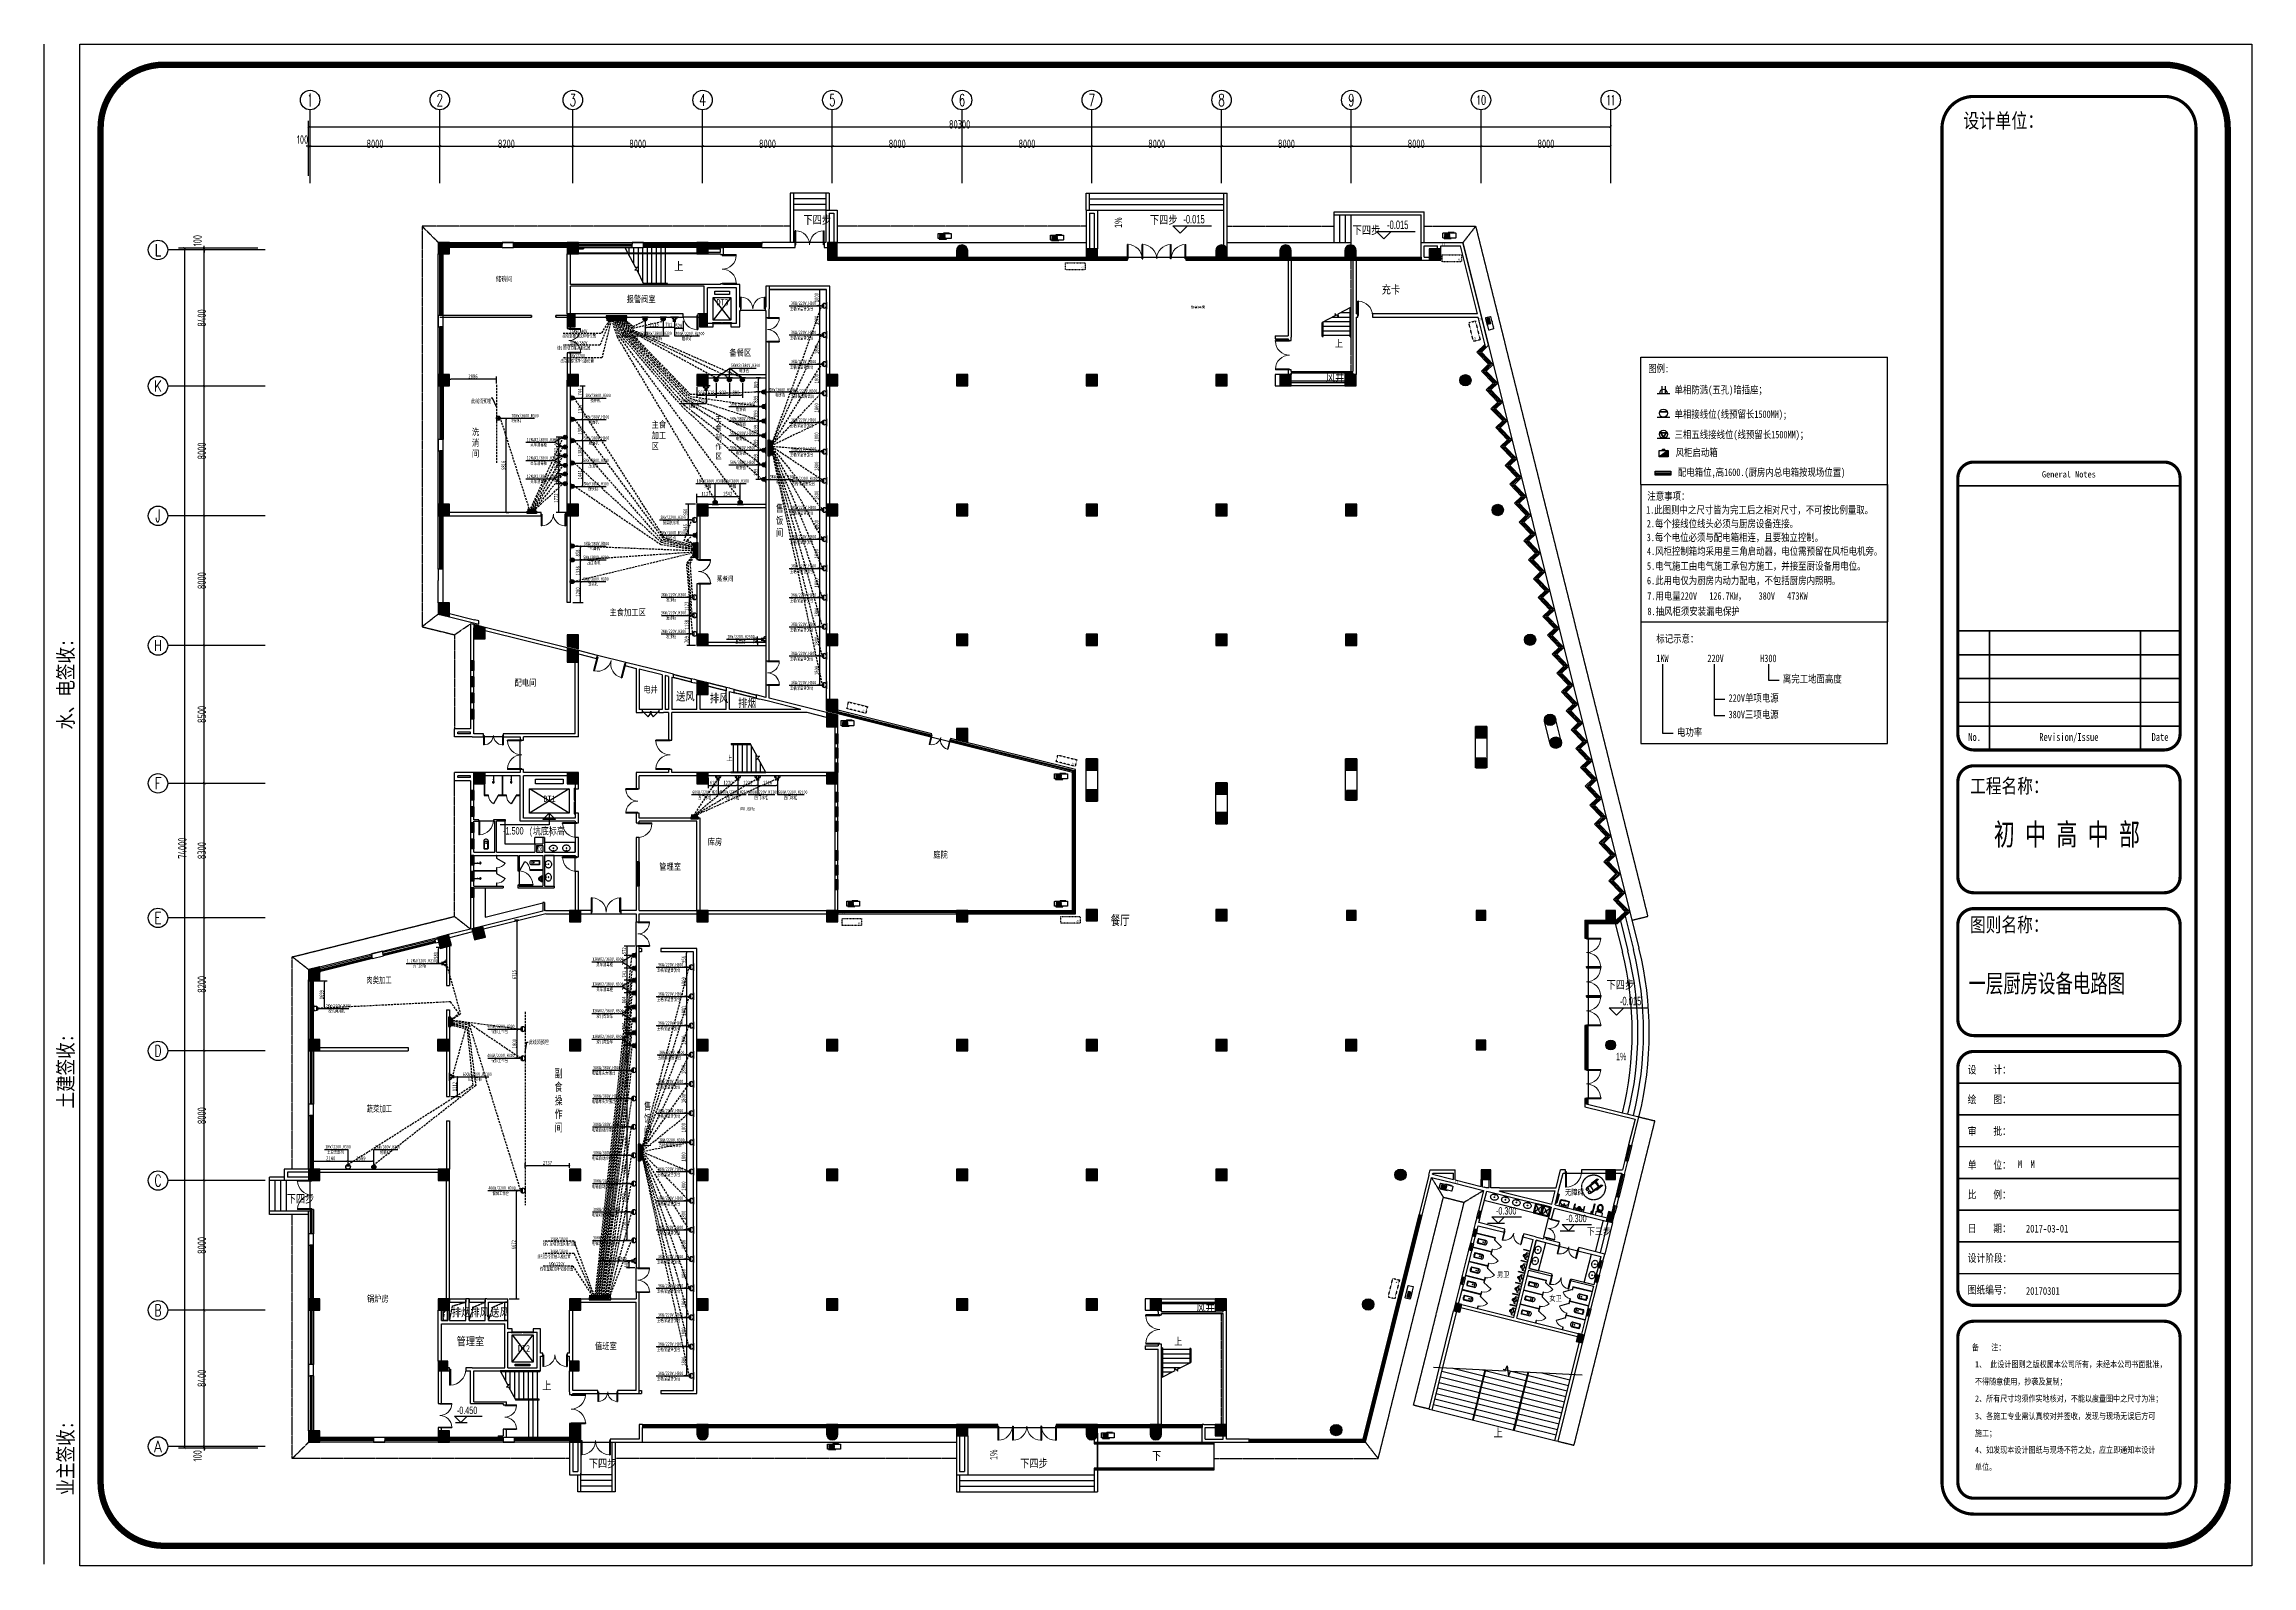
# Model space of a CAD drawing. Header units: inches. Extents: x -584 to 1446124, y -108140 to 99637.
# Drawn here: x 874424 to 1010552, y 5780 to 99637 of the extents above; entities that cross this region are included whole.
import ezdxf
from ezdxf.enums import TextEntityAlignment as Align

# ---------------------------------------------------------------- set-up
doc = ezdxf.new("R2010")
doc.units = ezdxf.units.IN
doc.header["$MEASUREMENT"] = 0
for name, pattern in [('DASH', [0.35, 0.25, -0.1]), ('DASHED', [0.75, 0.5, -0.25]), ('HIDDEN', [0.375, 0.25, -0.125])]:
    doc.linetypes.add(name, pattern=pattern)
for name, color, linetype in [('0-雨水', 141, 'Continuous'), ('000外框', 7, 'Continuous'), ('AXIS', 3, 'Continuous'), ('AXIS_TEXT', 7, 'Continuous'), ('COLUMN', 6, 'Continuous'), ('CURTWALL', 4, 'Continuous'), ('DIM_ELEV', 3, 'Continuous'), ('DIM_SYMB', 3, 'Continuous'), ('DOOR_FIRE', 4, 'Continuous'), ('EVTR', 2, 'Continuous'), ('GROUND', 34, 'Continuous'), ('LATRINE', 6, 'Continuous'), ('LG', 84, 'Continuous'), ('LVTRY', 6, 'Continuous'), ('PUB_HATCH', 8, 'Continuous'), ('PUB_TEXT', 151, 'Continuous'), ('ROOM_NAME', 7, 'Continuous'), ('STAIR', 6, 'Continuous'), ('WALL', 7, 'Continuous'), ('WINDOW', 3, 'Continuous'), ('供排水', 4, 'Continuous'), ('厨房设备', 7, 'Continuous'), ('外框', 7, 'Continuous'), ('电位', 1, 'Continuous'), ('空调', 205, 'Continuous'), ('空调孔', 30, 'Continuous')]:
    doc.layers.add(name, color=color, linetype=linetype)
doc.styles.add('_TCH_AXIS', font='COMPLEX', dxfattribs={"bigfont": 'GBCBIG'})
doc.styles.add('_TCH_DIM', font='stylu.ttf')
doc.styles.add('_TCH_DIM_T3', font='TSSDENG', dxfattribs={"width": 0.64, "bigfont": 'TSSDCHN'})
doc.styles.add('COMPLEX', font='stylu.ttf')
doc.styles.add('HZ-1', font='MingLiU.ttf', dxfattribs={"width": 0.8})
doc.styles.get("Standard").update_dxf_attribs({"font": '', "width": 0.7, "height": 250})
doc.styles.add('STYLE4', font='', dxfattribs={"width": 0.7, "height": 180})
doc.styles.add('WMF-宋体1', font='')
doc.styles.add('宋体', font='', dxfattribs={"width": 0.8})
doc.styles.add('宋体平面', font='', dxfattribs={"width": 0.8})
doc.styles.add('黑体', font='simhei.ttf', dxfattribs={"width": 0.7})
doc.styles.get('Standard').set_extended_font_data('NSimSun')
doc.styles.get('STYLE4').set_extended_font_data('NSimSun')
doc.styles.get('WMF-宋体1').set_extended_font_data('SimSun')
doc.styles.get('宋体').set_extended_font_data('NSimSun')
doc.styles.get('宋体平面').set_extended_font_data('SimSun')
doc.dimstyles.new('_TCH_ARCH&&150', dxfattribs={"dimtxt": 525, "dimasz": 150, "dimexe": 375, "dimexo": 450, "dimgap": 150, "dimtad": 1, "dimdec": 0, "dimzin": 0, "dimdsep": 46, "dimtxsty": '_TCH_DIM_T3', "dimblk": 'ARCHTICK', "dimcen": 0.09, "dimclrt": 7, "dimazin": 2, "dimtfac": 1, "dimtdec": 0, "dimtix": 1, "dimtmove": 2, "dimatfit": 3, "dimfxl": 0, "dimtolj": 1, "dimtzin": 0, "dimarcsym": 0})
doc.dimstyles.new('电路', dxfattribs={"dimscale": 80, "dimtxt": 2.5, "dimasz": 1, "dimexe": 2, "dimexo": 1, "dimtad": 1, "dimdec": 0, "dimtxsty": 'Standard', "dimblk": 'DOT', "dimcen": 1, "dimclrd": 6, "dimclre": 6, "dimclrt": 6, "dimadec": 0, "dimazin": 0, "dimtfac": 1, "dimtdec": 0, "dimtmove": 0, "dimatfit": 3, "dimfxl": 0, "dimarcsym": 0})

# ---------------------------------------------------------------- blocks, each defined once
blk = doc.blocks.new('vhjkghkghkl')
at = {"layer": '空调', "linetype": 'DASH', "ltscale": 0.3}
blk.add_lwpolyline([(134071, 540199), (134071, 539779), (132871, 539779), (132871, 540199), (134071, 540199)], close=True, dxfattribs=at)
at = {"layer": '空调', "linetype": 'DASH', "ltscale": 0.3, "style": 'HZ-1'}
blk.add_text('AC', height=100, dxfattribs=at).set_placement((133846, 539867))
blk = doc.blocks.new('fff')
at = {"layer": 'LATRINE'}
for p, q in [((-514, -261), (-231, 125)), ((-511, -231), (-259, 113)), ((-497, -274), (-214, 112)), ((-303, -28), (-155, 174)), ((-273, -49), (-125, 153)), ((-155, 174), (-125, 153)), ((-151, 171), (43, 435)), ((-134, 159), (20, 369)), ((-91, 217), (20, 129)), ((20, 129), (209, -4)), ((21, 371), (129, 292)), ((43, 435), (60, 423)), ((59, 423), (95, 471)), ((95, 471), (203, 392)), ((129, 292), (203, 392)), ((167, -61), (321, 149)), ((184, -74), (377, 190)), ((215, 229), (288, 329)), ((322, 150), (215, 229)), ((395, 250), (287, 328)), ((359, 201), (395, 250)), ((377, 190), (360, 202)), ((-511, -231), (-498, -240)), ((-448, -231), (-381, -139)), ((-448, -231), (-427, -246)), ((-427, -246), (-360, -154)), ((-381, -139), (-360, -154)), ((-379, -140), (-299, -31)), ((-362, -153), (-282, -43)), ((-362, -89), (-349, -99)), ((-349, -72), (-336, -82)), ((-346, -131), (-204, -256)), ((-308, -79), (-170, -202)), ((-303, -28), (-273, -49)), ((-204, -256), (-45, -351)), ((-170, -202), (-8, -300)), ((-136, -538), (147, -152)), ((-131, -464), (-63, -372)), ((-110, -479), (-131, -464)), ((-119, -551), (163, -164)), ((-110, -479), (-43, -387)), ((-91, -539), (161, -195)), ((-43, -387), (-63, -372)), ((-61, -373), (19, -263)), ((-45, -386), (36, -276)), ((-14, -344), (-1, -354)), ((-2, -327), (11, -337)), ((11, -257), (159, -55)), ((40, -279), (11, -257)), ((40, -279), (188, -77)), ((188, -77), (159, -55))]:
    blk.add_line(p, q, dxfattribs=at)
at = {"layer": 'LATRINE', "linetype": 'DASH'}
blk.add_circle((0, 0), 750, dxfattribs=at)
at = {"layer": 'LATRINE'}
for centre, start, end in [((-223, 118), 323.76389, 143.76389), ((-505, -268), 143.76389, 323.76389), ((-128, -544), 143.76389, 323.76389), ((155, -158), 323.76389, 143.76389)]:
    blk.add_arc(centre, 10.4, start, end, dxfattribs=at)
blk = doc.blocks.new('_LV5')
for p, q in [((210, 0), (-210, 0)), ((-210, 0), (-210, -180)), ((210, -180), (210, 0)), ((160, -230), (-160, -230)), ((-101, -230), (-101, -254)), ((101, -230), (101, -254))]:
    blk.add_line(p, q)
blk.add_lwpolyline([(-135, -469, 0.0803117), (-123, -544, 0.0890145), (-92, -602, 0.1049179), (-46, -639, 0.1198119), (0, -650, 0.1198119), (46, -639, 0.1049179), (92, -602, 0.0890145), (123, -544, 0.0803117), (135, -469, 0.0803117), (123, -395, 0.0890145), (92, -337, 0.1049179), (46, -300, 0.1198119), (0, -288, 0.1198119), (-46, -300, 0.1049179), (-92, -337, 0.0890145), (-123, -395, 0.0803117)], format="xyb", close=True)
for points in [[(-39, -318, 0.0735673), (-36, -339, 0.0844544), (-27, -356, 0.1064203), (-14, -368, 0.1297085), (0, -372, 0.1297085), (14, -368, 0.1064203), (27, -356, 0.0844544), (36, -339, 0.0735673), (39, -318, 0.0735673), (36, -298, 0.0140156), (35, -295, 0.1064203)], [(-35, -295, 0.0135783), (-36, -298, 0.0735673), (-39, -318, 0.0735673)]]:
    blk.add_lwpolyline(points, format="xyb")
for centre, radius, start, end in [((-160, -180), 50, 180, 270), ((102, -469), 287, 161.63333, 180), ((102, -469), 287, 180, 198.36667), ((52, -453), 235, 141.28635, 161.63333), ((52, -486), 235, 198.36667, 218.71365), ((20, -427), 194, 134.81437, 141.28635), ((20, -512), 194, 218.71365, 242.67141), ((-151, -254), 50, 314.81437, 0), ((0, -551), 150, 242.67141, 270), ((0, -551), 150, 270, 297.32859), ((-20, -512), 194, 297.32859, 321.28635), ((151, -254), 50, 180, 225.25549), ((-20, -427), 194, 38.71365, 45.25549), ((-52, -453), 235, 18.36667, 38.71365), ((-52, -486), 235, 321.28635, 341.63333), ((160, -180), 50, 270, 0), ((-102, -469), 287, 0, 18.36667), ((-102, -469), 287, 341.63333, 0)]:
    blk.add_arc(centre, radius, start, end)
blk = doc.blocks.new('_LV1')
for p, q in [((-280, 0), (280, 0)), ((-280, 0), (-280, -361)), ((280, 0), (280, -361)), ((-280, -29), (280, -29)), ((-251, -356), (-251, -214)), ((0, -29), (-90, -29)), ((-90, -29), (90, -29)), ((251, -356), (251, -215))]:
    blk.add_line(p, q)
for centre, radius in [((-139, -69), 15), ((1, -182), 24.9), ((0, -57), 8), ((139, -69), 15)]:
    blk.add_circle(centre, radius)
for centre, radius, start, end in [((-224, -361), 56, 180, 263.48098), ((-223, -214), 28, 133.15434, 180), ((-223, -356), 28, 180, 263.49841), ((0, -452), 354, 46.75809, 133.15434), ((0, 1600), 2029, 263.48098, 276.51902), ((0, 1600), 1997, 263.49841, 276.51223), ((223, -356), 28, 276.51223, 0), ((224, -361), 56, 276.51902, 0), ((223, -215), 28, 0, 46.75809)]:
    blk.add_arc(centre, radius, start, end)
blk = doc.blocks.new('$lvtry$00000219')
at = {"color": 0}
for p, q in [((-124, -91, 0), (-43, -216, 0)), ((-116, -76, 0), (116, -76, 0)), ((43, -216, 0), (124, -91, 0))]:
    blk.add_line(p, q, dxfattribs=at)
at = {"color": 0, "elevation": 0}
blk.add_lwpolyline([(69, -231, -0.5773503), (-69, -231), (-162, -88, -0.1453776), (-170, -61), (-170, 0), (170, 0), (170, -61, -0.1453776), (162, -88)], format="xyb", close=True, dxfattribs=at)
at = {"color": 0}
for centre, radius in [((0, -177, 0), 20), ((0, -38, 0), 17.7)]:
    blk.add_circle(centre, radius, dxfattribs=at)
for centre, radius, start, end in [((-116, -86, 0), 10, 90, 213.0863), ((0, -191, 0), 50, 210, 330), ((116, -86, 0), 10, 326.9137, 90)]:
    blk.add_arc(centre, radius, start, end, dxfattribs=at)
for p in [(0, -38, 0), (0, -177, 0)]:
    blk.add_point(p, dxfattribs=at)
blk = doc.blocks.new('A$C4EB5717C')
at = {"layer": '空调'}
for p, q in [((520, 110), (520, 120)), ((883, 100), (530, 100)), ((893, 120), (893, 110))]:
    blk.add_line(p, q, dxfattribs=at)
blk.add_lwpolyline([(220, 120), (980, 120, 0.4142136), (1000, 140), (1000, 410, 0.4142136), (980, 430), (220, 430, 0.4142136), (200, 410), (200, 140, 0.4142136)], format="xyb", close=True, dxfattribs=at)
for points in [[(269, 459), (709, 459), (709, 444), (269, 444)], [(290, 372), (626, 372), (626, 343), (290, 343)], [(290, 306), (626, 306), (626, 277), (290, 277)], [(290, 240), (626, 240), (626, 211), (290, 211)]]:
    blk.add_lwpolyline(points, close=True, dxfattribs=at)
for centre, start, end in [((530, 110), 180, 270), ((883, 110), 270, 0)]:
    blk.add_arc(centre, 10, start, end, dxfattribs=at)
blk = doc.blocks.new('_ArchTick')
at = {"color": 0, "linetype": 'ByBlock', "const_width": 0.15}
blk.add_lwpolyline([(-0.5, -0.5), (0.5, 0.5)], dxfattribs=at)
blk = doc.blocks.new('*D109')
at = {"layer": 'AXIS', "color": 0, "lineweight": -2, "transparency": 16777216}
for p, q in [((887593, 13143), (883918, 13143)), ((887593, 13043), (883918, 13043)), ((884293, 13143), (884293, 13293)), ((884293, 13043), (884293, 13143)), ((884293, 13043), (884293, 12893))]:
    blk.add_line(p, q, dxfattribs=at)
at = {"layer": 'Defpoints', "color": 0, "transparency": 16777216}
for p in [(884293, 13143), (888043, 13143), (888043, 13043)]:
    blk.add_point(p, dxfattribs=at)
at = {"layer": 'AXIS', "color": 0, "lineweight": -2, "transparency": 16777216, "xscale": 150, "yscale": 150, "zscale": 150}
for p, rotation in [((884293, 13143), 270), ((884293, 13043), 90)]:
    blk.add_blockref('_ArchTick', p, dxfattribs=dict(at, rotation=rotation))
at = {"layer": 'AXIS', "color": 7, "transparency": 16777216, "insert": (883881, 12570), "char_height": 525, "attachment_point": 5, "rotation": 90, "style": '_TCH_DIM_T3'}
blk.add_mtext('\\A1;100', dxfattribs=at)
blk = doc.blocks.new('*D110')
at = {"layer": 'AXIS', "color": 0, "lineweight": -2, "transparency": 16777216}
for p, q in [((887593, 21543), (883918, 21543)), ((884293, 13143), (884293, 21543)), ((887593, 13143), (883918, 13143))]:
    blk.add_line(p, q, dxfattribs=at)
at = {"layer": 'Defpoints', "color": 0, "transparency": 16777216}
for p in [(884293, 21543), (888043, 21543), (888043, 13143)]:
    blk.add_point(p, dxfattribs=at)
at = {"layer": 'AXIS', "color": 0, "lineweight": -2, "transparency": 16777216, "xscale": 150, "yscale": 150, "zscale": 150}
for p, rotation in [((884293, 21543), 90), ((884293, 13143), 270)]:
    blk.add_blockref('_ArchTick', p, dxfattribs=dict(at, rotation=rotation))
at = {"layer": 'AXIS', "color": 7, "transparency": 16777216, "insert": (884143, 17343), "char_height": 525, "attachment_point": 5, "rotation": 90, "style": '_TCH_DIM_T3'}
blk.add_mtext('\\A1;8400', dxfattribs=at)
blk = doc.blocks.new('*D111')
at = {"layer": 'AXIS', "color": 0, "lineweight": -2, "transparency": 16777216}
for p, q in [((887593, 29543), (883918, 29543)), ((884293, 21543), (884293, 29543)), ((887593, 21543), (883918, 21543))]:
    blk.add_line(p, q, dxfattribs=at)
at = {"layer": 'Defpoints', "color": 0, "transparency": 16777216}
for p in [(884293, 29543), (888043, 29543), (888043, 21543)]:
    blk.add_point(p, dxfattribs=at)
at = {"layer": 'AXIS', "color": 0, "lineweight": -2, "transparency": 16777216, "xscale": 150, "yscale": 150, "zscale": 150}
for p, rotation in [((884293, 29543), 90), ((884293, 21543), 270)]:
    blk.add_blockref('_ArchTick', p, dxfattribs=dict(at, rotation=rotation))
at = {"layer": 'AXIS', "color": 7, "transparency": 16777216, "insert": (884143, 25543), "char_height": 525, "attachment_point": 5, "rotation": 90, "style": '_TCH_DIM_T3'}
blk.add_mtext('\\A1;8000', dxfattribs=at)
blk = doc.blocks.new('*D112')
at = {"layer": 'AXIS', "color": 0, "lineweight": -2, "transparency": 16777216}
for p, q in [((887593, 37543), (883918, 37543)), ((884293, 29543), (884293, 37543)), ((887593, 29543), (883918, 29543))]:
    blk.add_line(p, q, dxfattribs=at)
at = {"layer": 'Defpoints', "color": 0, "transparency": 16777216}
for p in [(884293, 37543), (888043, 37543), (888043, 29543)]:
    blk.add_point(p, dxfattribs=at)
at = {"layer": 'AXIS', "color": 0, "lineweight": -2, "transparency": 16777216, "xscale": 150, "yscale": 150, "zscale": 150}
for p, rotation in [((884293, 37543), 90), ((884293, 29543), 270)]:
    blk.add_blockref('_ArchTick', p, dxfattribs=dict(at, rotation=rotation))
at = {"layer": 'AXIS', "color": 7, "transparency": 16777216, "insert": (884143, 33543), "char_height": 525, "attachment_point": 5, "rotation": 90, "style": '_TCH_DIM_T3'}
blk.add_mtext('\\A1;8000', dxfattribs=at)
blk = doc.blocks.new('*D113')
at = {"layer": 'AXIS', "color": 0, "lineweight": -2, "transparency": 16777216}
for p, q in [((887593, 45743), (883918, 45743)), ((884293, 37543), (884293, 45743)), ((887593, 37543), (883918, 37543))]:
    blk.add_line(p, q, dxfattribs=at)
at = {"layer": 'Defpoints', "color": 0, "transparency": 16777216}
for p in [(884293, 45743), (888043, 45743), (888043, 37543)]:
    blk.add_point(p, dxfattribs=at)
at = {"layer": 'AXIS', "color": 0, "lineweight": -2, "transparency": 16777216, "xscale": 150, "yscale": 150, "zscale": 150}
for p, rotation in [((884293, 45743), 90), ((884293, 37543), 270)]:
    blk.add_blockref('_ArchTick', p, dxfattribs=dict(at, rotation=rotation))
at = {"layer": 'AXIS', "color": 7, "transparency": 16777216, "insert": (884143, 41643), "char_height": 525, "attachment_point": 5, "rotation": 90, "style": '_TCH_DIM_T3'}
blk.add_mtext('\\A1;8200', dxfattribs=at)
blk = doc.blocks.new('*D114')
at = {"layer": 'AXIS', "color": 0, "lineweight": -2, "transparency": 16777216}
for p, q in [((887593, 54043), (883918, 54043)), ((884293, 45743), (884293, 54043)), ((887593, 45743), (883918, 45743))]:
    blk.add_line(p, q, dxfattribs=at)
at = {"layer": 'Defpoints', "color": 0, "transparency": 16777216}
for p in [(884293, 54043), (888043, 54043), (888043, 45743)]:
    blk.add_point(p, dxfattribs=at)
at = {"layer": 'AXIS', "color": 0, "lineweight": -2, "transparency": 16777216, "xscale": 150, "yscale": 150, "zscale": 150}
for p, rotation in [((884293, 54043), 90), ((884293, 45743), 270)]:
    blk.add_blockref('_ArchTick', p, dxfattribs=dict(at, rotation=rotation))
at = {"layer": 'AXIS', "color": 7, "transparency": 16777216, "insert": (884143, 49893), "char_height": 525, "attachment_point": 5, "rotation": 90, "style": '_TCH_DIM_T3'}
blk.add_mtext('\\A1;8300', dxfattribs=at)
blk = doc.blocks.new('*D115')
at = {"layer": 'AXIS', "color": 0, "lineweight": -2, "transparency": 16777216}
for p, q in [((887593, 62543), (883918, 62543)), ((884293, 54043), (884293, 62543)), ((887593, 54043), (883918, 54043))]:
    blk.add_line(p, q, dxfattribs=at)
at = {"layer": 'Defpoints', "color": 0, "transparency": 16777216}
for p in [(884293, 62543), (888043, 62543), (888043, 54043)]:
    blk.add_point(p, dxfattribs=at)
at = {"layer": 'AXIS', "color": 0, "lineweight": -2, "transparency": 16777216, "xscale": 150, "yscale": 150, "zscale": 150}
for p, rotation in [((884293, 62543), 90), ((884293, 54043), 270)]:
    blk.add_blockref('_ArchTick', p, dxfattribs=dict(at, rotation=rotation))
at = {"layer": 'AXIS', "color": 7, "transparency": 16777216, "insert": (884143, 58293), "char_height": 525, "attachment_point": 5, "rotation": 90, "style": '_TCH_DIM_T3'}
blk.add_mtext('\\A1;8500', dxfattribs=at)
blk = doc.blocks.new('*D116')
at = {"layer": 'AXIS', "color": 0, "lineweight": -2, "transparency": 16777216}
for p, q in [((887593, 70543), (883918, 70543)), ((884293, 62543), (884293, 70543)), ((887593, 62543), (883918, 62543))]:
    blk.add_line(p, q, dxfattribs=at)
at = {"layer": 'Defpoints', "color": 0, "transparency": 16777216}
for p in [(884293, 70543), (888043, 70543), (888043, 62543)]:
    blk.add_point(p, dxfattribs=at)
at = {"layer": 'AXIS', "color": 0, "lineweight": -2, "transparency": 16777216, "xscale": 150, "yscale": 150, "zscale": 150}
for p, rotation in [((884293, 70543), 90), ((884293, 62543), 270)]:
    blk.add_blockref('_ArchTick', p, dxfattribs=dict(at, rotation=rotation))
at = {"layer": 'AXIS', "color": 7, "transparency": 16777216, "insert": (884143, 66543), "char_height": 525, "attachment_point": 5, "rotation": 90, "style": '_TCH_DIM_T3'}
blk.add_mtext('\\A1;8000', dxfattribs=at)
blk = doc.blocks.new('*D117')
at = {"layer": 'AXIS', "color": 0, "lineweight": -2, "transparency": 16777216}
for p, q in [((887593, 78543), (883918, 78543)), ((884293, 70543), (884293, 78543)), ((887593, 70543), (883918, 70543))]:
    blk.add_line(p, q, dxfattribs=at)
at = {"layer": 'Defpoints', "color": 0, "transparency": 16777216}
for p in [(884293, 78543), (888043, 78543), (888043, 70543)]:
    blk.add_point(p, dxfattribs=at)
at = {"layer": 'AXIS', "color": 0, "lineweight": -2, "transparency": 16777216, "xscale": 150, "yscale": 150, "zscale": 150}
for p, rotation in [((884293, 78543), 90), ((884293, 70543), 270)]:
    blk.add_blockref('_ArchTick', p, dxfattribs=dict(at, rotation=rotation))
at = {"layer": 'AXIS', "color": 7, "transparency": 16777216, "insert": (884143, 74543), "char_height": 525, "attachment_point": 5, "rotation": 90, "style": '_TCH_DIM_T3'}
blk.add_mtext('\\A1;8000', dxfattribs=at)
blk = doc.blocks.new('*D118')
at = {"layer": 'AXIS', "color": 0, "lineweight": -2, "transparency": 16777216}
for p, q in [((887593, 86943), (883918, 86943)), ((884293, 78543), (884293, 86943)), ((887593, 78543), (883918, 78543))]:
    blk.add_line(p, q, dxfattribs=at)
at = {"layer": 'Defpoints', "color": 0, "transparency": 16777216}
for p in [(884293, 86943), (888043, 86943), (888043, 78543)]:
    blk.add_point(p, dxfattribs=at)
at = {"layer": 'AXIS', "color": 0, "lineweight": -2, "transparency": 16777216, "xscale": 150, "yscale": 150, "zscale": 150}
for p, rotation in [((884293, 86943), 90), ((884293, 78543), 270)]:
    blk.add_blockref('_ArchTick', p, dxfattribs=dict(at, rotation=rotation))
at = {"layer": 'AXIS', "color": 7, "transparency": 16777216, "insert": (884143, 82743), "char_height": 525, "attachment_point": 5, "rotation": 90, "style": '_TCH_DIM_T3'}
blk.add_mtext('\\A1;8400', dxfattribs=at)
blk = doc.blocks.new('*D119')
at = {"layer": 'AXIS', "color": 0, "lineweight": -2, "transparency": 16777216}
for p, q in [((884293, 87043), (884293, 87193)), ((887593, 87043), (883918, 87043)), ((887593, 86943), (883918, 86943)), ((884293, 86943), (884293, 87043)), ((884293, 86943), (884293, 86793))]:
    blk.add_line(p, q, dxfattribs=at)
at = {"layer": 'Defpoints', "color": 0, "transparency": 16777216}
for p in [(884293, 87043), (888043, 87043), (888043, 86943)]:
    blk.add_point(p, dxfattribs=at)
at = {"layer": 'AXIS', "color": 0, "lineweight": -2, "transparency": 16777216, "xscale": 150, "yscale": 150, "zscale": 150}
for p, rotation in [((884293, 87043), 270), ((884293, 86943), 90)]:
    blk.add_blockref('_ArchTick', p, dxfattribs=dict(at, rotation=rotation))
at = {"layer": 'AXIS', "color": 7, "transparency": 16777216, "insert": (883881, 87516), "char_height": 525, "attachment_point": 5, "rotation": 90, "style": '_TCH_DIM_T3'}
blk.add_mtext('\\A1;100', dxfattribs=at)
blk = doc.blocks.new('*D120')
at = {"layer": 'AXIS', "color": 0, "lineweight": -2, "transparency": 16777216}
for p, q in [((887593, 87043), (882718, 87043)), ((883093, 13043), (883093, 87043)), ((887593, 13043), (882718, 13043))]:
    blk.add_line(p, q, dxfattribs=at)
at = {"layer": 'Defpoints', "color": 0, "transparency": 16777216}
for p in [(883093, 87043), (888043, 87043), (888043, 13043)]:
    blk.add_point(p, dxfattribs=at)
at = {"layer": 'AXIS', "color": 0, "lineweight": -2, "transparency": 16777216, "xscale": 150, "yscale": 150, "zscale": 150}
for p, rotation in [((883093, 87043), 90), ((883093, 13043), 270)]:
    blk.add_blockref('_ArchTick', p, dxfattribs=dict(at, rotation=rotation))
at = {"layer": 'AXIS', "color": 7, "transparency": 16777216, "insert": (882943, 50043), "char_height": 525, "attachment_point": 5, "rotation": 90, "style": '_TCH_DIM_T3'}
blk.add_mtext('\\A1;74000', dxfattribs=at)
blk = doc.blocks.new('*D121')
at = {"layer": 'AXIS', "color": 0, "lineweight": -2, "transparency": 16777216}
for p, q in [((890723, 93339), (890573, 93339)), ((890723, 91512), (890723, 93714)), ((890723, 93339), (890823, 93339)), ((890823, 91512), (890823, 93714)), ((890823, 93339), (890973, 93339))]:
    blk.add_line(p, q, dxfattribs=at)
at = {"layer": 'Defpoints', "color": 0, "transparency": 16777216}
for p in [(890823, 93339), (890723, 91062), (890823, 91062)]:
    blk.add_point(p, dxfattribs=at)
at = {"layer": 'AXIS', "color": 0, "lineweight": -2, "transparency": 16777216, "xscale": 150, "yscale": 150, "zscale": 150}
blk.add_blockref('_ArchTick', (890723, 93339), dxfattribs=at)
at = {"layer": 'AXIS', "color": 0, "lineweight": -2, "transparency": 16777216, "xscale": 150, "yscale": 150, "zscale": 150, "rotation": 180}
blk.add_blockref('_ArchTick', (890823, 93339), dxfattribs=at)
at = {"layer": 'AXIS', "color": 7, "transparency": 16777216, "insert": (890355, 93752), "char_height": 525, "attachment_point": 5, "style": '_TCH_DIM_T3'}
blk.add_mtext('\\A1;100', dxfattribs=at)
blk = doc.blocks.new('*D122')
at = {"layer": 'AXIS', "color": 0, "lineweight": -2, "transparency": 16777216}
for p, q in [((890823, 91512), (890823, 93714)), ((890823, 93339), (898823, 93339)), ((898823, 91512), (898823, 93714))]:
    blk.add_line(p, q, dxfattribs=at)
at = {"layer": 'Defpoints', "color": 0, "transparency": 16777216}
for p in [(898823, 93339), (890823, 91062), (898823, 91062)]:
    blk.add_point(p, dxfattribs=at)
at = {"layer": 'AXIS', "color": 0, "lineweight": -2, "transparency": 16777216, "xscale": 150, "yscale": 150, "zscale": 150, "rotation": 180}
blk.add_blockref('_ArchTick', (890823, 93339), dxfattribs=at)
at = {"layer": 'AXIS', "color": 0, "lineweight": -2, "transparency": 16777216, "xscale": 150, "yscale": 150, "zscale": 150}
blk.add_blockref('_ArchTick', (898823, 93339), dxfattribs=at)
at = {"layer": 'AXIS', "color": 7, "transparency": 16777216, "insert": (894823, 93489), "char_height": 525, "attachment_point": 5, "style": '_TCH_DIM_T3'}
blk.add_mtext('\\A1;8000', dxfattribs=at)
blk = doc.blocks.new('*D123')
at = {"layer": 'AXIS', "color": 0, "lineweight": -2, "transparency": 16777216}
for p, q in [((898823, 91512), (898823, 93714)), ((898823, 93339), (907023, 93339)), ((907023, 91512), (907023, 93714))]:
    blk.add_line(p, q, dxfattribs=at)
at = {"layer": 'Defpoints', "color": 0, "transparency": 16777216}
for p in [(907023, 93339), (898823, 91062), (907023, 91062)]:
    blk.add_point(p, dxfattribs=at)
at = {"layer": 'AXIS', "color": 0, "lineweight": -2, "transparency": 16777216, "xscale": 150, "yscale": 150, "zscale": 150, "rotation": 180}
blk.add_blockref('_ArchTick', (898823, 93339), dxfattribs=at)
at = {"layer": 'AXIS', "color": 0, "lineweight": -2, "transparency": 16777216, "xscale": 150, "yscale": 150, "zscale": 150}
blk.add_blockref('_ArchTick', (907023, 93339), dxfattribs=at)
at = {"layer": 'AXIS', "color": 7, "transparency": 16777216, "insert": (902923, 93489), "char_height": 525, "attachment_point": 5, "style": '_TCH_DIM_T3'}
blk.add_mtext('\\A1;8200', dxfattribs=at)
blk = doc.blocks.new('*D124')
at = {"layer": 'AXIS', "color": 0, "lineweight": -2, "transparency": 16777216}
for p, q in [((907023, 91512), (907023, 93714)), ((907023, 93339), (915023, 93339)), ((915023, 91512), (915023, 93714))]:
    blk.add_line(p, q, dxfattribs=at)
at = {"layer": 'Defpoints', "color": 0, "transparency": 16777216}
for p in [(915023, 93339), (907023, 91062), (915023, 91062)]:
    blk.add_point(p, dxfattribs=at)
at = {"layer": 'AXIS', "color": 0, "lineweight": -2, "transparency": 16777216, "xscale": 150, "yscale": 150, "zscale": 150, "rotation": 180}
blk.add_blockref('_ArchTick', (907023, 93339), dxfattribs=at)
at = {"layer": 'AXIS', "color": 0, "lineweight": -2, "transparency": 16777216, "xscale": 150, "yscale": 150, "zscale": 150}
blk.add_blockref('_ArchTick', (915023, 93339), dxfattribs=at)
at = {"layer": 'AXIS', "color": 7, "transparency": 16777216, "insert": (911023, 93489), "char_height": 525, "attachment_point": 5, "style": '_TCH_DIM_T3'}
blk.add_mtext('\\A1;8000', dxfattribs=at)
blk = doc.blocks.new('*D125')
at = {"layer": 'AXIS', "color": 0, "lineweight": -2, "transparency": 16777216}
for p, q in [((915023, 91512), (915023, 93714)), ((915023, 93339), (923023, 93339)), ((923023, 91512), (923023, 93714))]:
    blk.add_line(p, q, dxfattribs=at)
at = {"layer": 'Defpoints', "color": 0, "transparency": 16777216}
for p in [(923023, 93339), (915023, 91062), (923023, 91062)]:
    blk.add_point(p, dxfattribs=at)
at = {"layer": 'AXIS', "color": 0, "lineweight": -2, "transparency": 16777216, "xscale": 150, "yscale": 150, "zscale": 150, "rotation": 180}
blk.add_blockref('_ArchTick', (915023, 93339), dxfattribs=at)
at = {"layer": 'AXIS', "color": 0, "lineweight": -2, "transparency": 16777216, "xscale": 150, "yscale": 150, "zscale": 150}
blk.add_blockref('_ArchTick', (923023, 93339), dxfattribs=at)
at = {"layer": 'AXIS', "color": 7, "transparency": 16777216, "insert": (919023, 93489), "char_height": 525, "attachment_point": 5, "style": '_TCH_DIM_T3'}
blk.add_mtext('\\A1;8000', dxfattribs=at)
blk = doc.blocks.new('*D126')
at = {"layer": 'AXIS', "color": 0, "lineweight": -2, "transparency": 16777216}
for p, q in [((923023, 91512), (923023, 93714)), ((923023, 93339), (931023, 93339)), ((931023, 91512), (931023, 93714))]:
    blk.add_line(p, q, dxfattribs=at)
at = {"layer": 'Defpoints', "color": 0, "transparency": 16777216}
for p in [(931023, 93339), (923023, 91062), (931023, 91062)]:
    blk.add_point(p, dxfattribs=at)
at = {"layer": 'AXIS', "color": 0, "lineweight": -2, "transparency": 16777216, "xscale": 150, "yscale": 150, "zscale": 150, "rotation": 180}
blk.add_blockref('_ArchTick', (923023, 93339), dxfattribs=at)
at = {"layer": 'AXIS', "color": 0, "lineweight": -2, "transparency": 16777216, "xscale": 150, "yscale": 150, "zscale": 150}
blk.add_blockref('_ArchTick', (931023, 93339), dxfattribs=at)
at = {"layer": 'AXIS', "color": 7, "transparency": 16777216, "insert": (927023, 93489), "char_height": 525, "attachment_point": 5, "style": '_TCH_DIM_T3'}
blk.add_mtext('\\A1;8000', dxfattribs=at)
blk = doc.blocks.new('*D127')
at = {"layer": 'AXIS', "color": 0, "lineweight": -2, "transparency": 16777216}
for p, q in [((931023, 91512), (931023, 93714)), ((931023, 93339), (939023, 93339)), ((939023, 91512), (939023, 93714))]:
    blk.add_line(p, q, dxfattribs=at)
at = {"layer": 'Defpoints', "color": 0, "transparency": 16777216}
for p in [(939023, 93339), (931023, 91062), (939023, 91062)]:
    blk.add_point(p, dxfattribs=at)
at = {"layer": 'AXIS', "color": 0, "lineweight": -2, "transparency": 16777216, "xscale": 150, "yscale": 150, "zscale": 150, "rotation": 180}
blk.add_blockref('_ArchTick', (931023, 93339), dxfattribs=at)
at = {"layer": 'AXIS', "color": 0, "lineweight": -2, "transparency": 16777216, "xscale": 150, "yscale": 150, "zscale": 150}
blk.add_blockref('_ArchTick', (939023, 93339), dxfattribs=at)
at = {"layer": 'AXIS', "color": 7, "transparency": 16777216, "insert": (935023, 93489), "char_height": 525, "attachment_point": 5, "style": '_TCH_DIM_T3'}
blk.add_mtext('\\A1;8000', dxfattribs=at)
blk = doc.blocks.new('*D128')
at = {"layer": 'AXIS', "color": 0, "lineweight": -2, "transparency": 16777216}
for p, q in [((939023, 91512), (939023, 93714)), ((939023, 93339), (947023, 93339)), ((947023, 91512), (947023, 93714))]:
    blk.add_line(p, q, dxfattribs=at)
at = {"layer": 'Defpoints', "color": 0, "transparency": 16777216}
for p in [(947023, 93339), (939023, 91062), (947023, 91062)]:
    blk.add_point(p, dxfattribs=at)
at = {"layer": 'AXIS', "color": 0, "lineweight": -2, "transparency": 16777216, "xscale": 150, "yscale": 150, "zscale": 150, "rotation": 180}
blk.add_blockref('_ArchTick', (939023, 93339), dxfattribs=at)
at = {"layer": 'AXIS', "color": 0, "lineweight": -2, "transparency": 16777216, "xscale": 150, "yscale": 150, "zscale": 150}
blk.add_blockref('_ArchTick', (947023, 93339), dxfattribs=at)
at = {"layer": 'AXIS', "color": 7, "transparency": 16777216, "insert": (943023, 93489), "char_height": 525, "attachment_point": 5, "style": '_TCH_DIM_T3'}
blk.add_mtext('\\A1;8000', dxfattribs=at)
blk = doc.blocks.new('*D129')
at = {"layer": 'AXIS', "color": 0, "lineweight": -2, "transparency": 16777216}
for p, q in [((947023, 91512), (947023, 93714)), ((947023, 93339), (955023, 93339)), ((955023, 91512), (955023, 93714))]:
    blk.add_line(p, q, dxfattribs=at)
at = {"layer": 'Defpoints', "color": 0, "transparency": 16777216}
for p in [(955023, 93339), (947023, 91062), (955023, 91062)]:
    blk.add_point(p, dxfattribs=at)
at = {"layer": 'AXIS', "color": 0, "lineweight": -2, "transparency": 16777216, "xscale": 150, "yscale": 150, "zscale": 150, "rotation": 180}
blk.add_blockref('_ArchTick', (947023, 93339), dxfattribs=at)
at = {"layer": 'AXIS', "color": 0, "lineweight": -2, "transparency": 16777216, "xscale": 150, "yscale": 150, "zscale": 150}
blk.add_blockref('_ArchTick', (955023, 93339), dxfattribs=at)
at = {"layer": 'AXIS', "color": 7, "transparency": 16777216, "insert": (951023, 93489), "char_height": 525, "attachment_point": 5, "style": '_TCH_DIM_T3'}
blk.add_mtext('\\A1;8000', dxfattribs=at)
blk = doc.blocks.new('*D130')
at = {"layer": 'AXIS', "color": 0, "lineweight": -2, "transparency": 16777216}
for p, q in [((955023, 91512), (955023, 93714)), ((955023, 93339), (963023, 93339)), ((963023, 91512), (963023, 93714))]:
    blk.add_line(p, q, dxfattribs=at)
at = {"layer": 'Defpoints', "color": 0, "transparency": 16777216}
for p in [(963023, 93339), (955023, 91062), (963023, 91062)]:
    blk.add_point(p, dxfattribs=at)
at = {"layer": 'AXIS', "color": 0, "lineweight": -2, "transparency": 16777216, "xscale": 150, "yscale": 150, "zscale": 150, "rotation": 180}
blk.add_blockref('_ArchTick', (955023, 93339), dxfattribs=at)
at = {"layer": 'AXIS', "color": 0, "lineweight": -2, "transparency": 16777216, "xscale": 150, "yscale": 150, "zscale": 150}
blk.add_blockref('_ArchTick', (963023, 93339), dxfattribs=at)
at = {"layer": 'AXIS', "color": 7, "transparency": 16777216, "insert": (959023, 93489), "char_height": 525, "attachment_point": 5, "style": '_TCH_DIM_T3'}
blk.add_mtext('\\A1;8000', dxfattribs=at)
blk = doc.blocks.new('*D131')
at = {"layer": 'AXIS', "color": 0, "lineweight": -2, "transparency": 16777216}
for p, q in [((963023, 91512), (963023, 93714)), ((963023, 93339), (971023, 93339)), ((971023, 91512), (971023, 93714))]:
    blk.add_line(p, q, dxfattribs=at)
at = {"layer": 'Defpoints', "color": 0, "transparency": 16777216}
for p in [(971023, 93339), (963023, 91062), (971023, 91062)]:
    blk.add_point(p, dxfattribs=at)
at = {"layer": 'AXIS', "color": 0, "lineweight": -2, "transparency": 16777216, "xscale": 150, "yscale": 150, "zscale": 150, "rotation": 180}
blk.add_blockref('_ArchTick', (963023, 93339), dxfattribs=at)
at = {"layer": 'AXIS', "color": 0, "lineweight": -2, "transparency": 16777216, "xscale": 150, "yscale": 150, "zscale": 150}
blk.add_blockref('_ArchTick', (971023, 93339), dxfattribs=at)
at = {"layer": 'AXIS', "color": 7, "transparency": 16777216, "insert": (967023, 93489), "char_height": 525, "attachment_point": 5, "style": '_TCH_DIM_T3'}
blk.add_mtext('\\A1;8000', dxfattribs=at)
blk = doc.blocks.new('*D132')
at = {"layer": 'AXIS', "color": 0, "lineweight": -2, "transparency": 16777216}
for p, q in [((890723, 91512), (890723, 94914)), ((890723, 94539), (971023, 94539)), ((971023, 91512), (971023, 94914))]:
    blk.add_line(p, q, dxfattribs=at)
at = {"layer": 'Defpoints', "color": 0, "transparency": 16777216}
for p in [(971023, 94539), (890723, 91062), (971023, 91062)]:
    blk.add_point(p, dxfattribs=at)
at = {"layer": 'AXIS', "color": 0, "lineweight": -2, "transparency": 16777216, "xscale": 150, "yscale": 150, "zscale": 150, "rotation": 180}
blk.add_blockref('_ArchTick', (890723, 94539), dxfattribs=at)
at = {"layer": 'AXIS', "color": 0, "lineweight": -2, "transparency": 16777216, "xscale": 150, "yscale": 150, "zscale": 150}
blk.add_blockref('_ArchTick', (971023, 94539), dxfattribs=at)
at = {"layer": 'AXIS', "color": 7, "transparency": 16777216, "insert": (930873, 94689), "char_height": 525, "attachment_point": 5, "style": '_TCH_DIM_T3'}
blk.add_mtext('\\A1;80300', dxfattribs=at)
blk = doc.blocks.new('$lvtry$00000191')
at = {"color": 0}
for p, q in [((-250, -50, 0), (-39, -219, 0)), ((-250, -450, 0), (-39, -281, 0)), ((39, -219, 0), (250, -50, 0)), ((39, -281, 0), (250, -450, 0))]:
    blk.add_line(p, q, dxfattribs=at)
at = {"color": 0, "elevation": 0}
for points in [[(300, -500), (300, 0), (-300, 0), (-300, -500)], [(250, -450), (250, -50), (-250, -50), (-250, -450)]]:
    blk.add_lwpolyline(points, close=True, dxfattribs=at)
at = {"color": 0}
blk.add_circle((0, -250, 0), 50, dxfattribs=at)
for p in [(0, -50, 0), (0, -250, 0)]:
    blk.add_point(p, dxfattribs=at)
blk = doc.blocks.new('$lvtry$00000194')
at = {"color": 0}
for p, q in [((-17, -27), (-17, -17)), ((17, -27), (17, -17))]:
    blk.add_line(p, q, dxfattribs=at)
blk.add_lwpolyline([(14, -39, -0.0673736), (92, -53, -0.0881515), (166, -93, -0.1052687), (218, -155, -0.1216849), (235, -224, -0.1216849), (218, -292, -0.1052687), (166, -355, -0.0881515), (92, -394, -0.0789663), (0, -409, -0.0789663), (-92, -394, -0.0881515), (-166, -355, -0.1052687), (-218, -292, -0.1216849), (-235, -224, -0.1216849), (-218, -155, -0.1052687), (-166, -93, -0.0881515), (-92, -53, -0.059935), (-23, -40, -0.059935)], format="xyb", dxfattribs=at)
for centre, radius in [((0, -221), 20), ((0, -27), 16.7), ((0, -221), 15)]:
    blk.add_circle(centre, radius, dxfattribs=at)
for centre, radius, start, end in [((0, -17), 16.7, 0, 180), ((-40, -17), 10.1, 106.60956, 258.16482), ((-64, 250), 259, 274.70692, 282.37316), ((-75, -197), 173, 71.36005, 79.18732), ((-29, -63), 6.77, 155.34398, 308.32242), ((-171, 35), 166, 324.84107, 338.13372), ((-171, 35), 170, 324.84107, 331.35233), ((-29, -63), 3.37, 155.34398, 308.32242), ((100, -178), 170, 132.31406, 138.82532), ((100, -178), 166, 125.53268, 138.82532), ((-12, -42), 10.6, 201.89238, 261.77402), ((-381, -99), 372, 2.39824, 6.76269), ((0, -80), 9.9, 201.78369, 338.21631), ((64, 250), 259, 257.62684, 265.29308), ((381, -99), 372, 170.10083, 177.60176), ((75, -197), 173, 100.81268, 110.41907), ((40, -17), 10.1, 281.83518, 73.39044)]:
    blk.add_arc(centre, radius, start, end, dxfattribs=at)
for p in [(0, -27), (0, -221)]:
    blk.add_point(p, dxfattribs=at)
blk = doc.blocks.new('_FZH')
at = {"layer": 'WALL'}
blk.add_lwpolyline([(-0.5, -0.5), (0.5, -0.5), (0.5, 0.5), (-0.5, 0.5)], close=True, dxfattribs=at)
blk.add_solid([(-0.5, -0.5), (0.5, -0.5), (-0.5, 0.5), (0.5, 0.5)], dxfattribs=at)
blk = doc.blocks.new('_YZH')
blk.add_circle((0, 0), 0.5)
at = {"layer": 'PUB_HATCH', "const_width": 0.5}
blk.add_lwpolyline([(-0.25, 0, 1), (0.25, 0, 1)], format="xyb", close=True, dxfattribs=at)
blk = doc.blocks.new('$DorLib2D$00000002')
for p, q in [((-0.5, 0), (-0.5, 0.4875)), ((-0.475, 0.4875), (-0.5, 0.4875)), ((-0.475, 0), (-0.475, 0.4875)), ((0.475, 0), (0.475, 0.4875)), ((0.475, 0.4875), (0.5, 0.4875)), ((0.5, 0), (0.5, 0.4875)), ((-0.5, 0), (-0.475, 0)), ((0.5, 0), (0.475, 0))]:
    blk.add_line(p, q)
at = {"lineweight": 13}
for centre, start, end in [((-0.4875, 0), 0, 88.530716), ((0.4875, 0), 91.469284, 180)]:
    blk.add_arc(centre, 0.4875, start, end, dxfattribs=at)
blk = doc.blocks.new('$WINLIB2D$00000001')
at = {"color": 0}
for points in [[(-0.5, 0.5), (-0.5, -0.5)], [(-0.5, 0.5), (0.5, 0.5)], [(0.5, -0.5), (0.5, 0.5)], [(0.5, 0.167), (-0.5, 0.167)], [(0.5, -0.167), (-0.5, -0.167)], [(-0.5, -0.5), (0.5, -0.5)]]:
    blk.add_lwpolyline(points, dxfattribs=at)
blk = doc.blocks.new('$DORLIB2D$00000127')
at = {"color": 0}
for points in [[(-0.533, 0.795), (-0.533, 0.69)], [(-0.033, 0.795), (-0.533, 0.795)], [(-0.033, 0.69), (-0.533, 0.69)], [(0.5, 0.5), (-0.5, 0.5)], [(-0.033, 0.795), (-0.033, 0.69)], [(0.533, 0.795), (0.033, 0.795)], [(0.033, 0.795), (0.033, 0.69)], [(0.533, 0.69), (0.033, 0.69)], [(0.533, 0.795), (0.533, 0.69)]]:
    blk.add_lwpolyline(points, dxfattribs=at)
blk = doc.blocks.new('$DorLib2D$00000001')
for p, q in [((0.45, 0.975), (0.5, 0.975)), ((0.45, 0), (0.45, 0.975)), ((0.5, 0), (0.45, 0)), ((0.5, 0), (0.5, 0.975))]:
    blk.add_line(p, q)
at = {"lineweight": 13}
blk.add_arc((0.475, 0), 0.975, 91.46928, 180, dxfattribs=at)
blk = doc.blocks.new('$TCHSYS$WIN2D')
for p, q in [((-0.5, 0.5), (0.5, 0.5)), ((-0.5, 0.5), (-0.5, -0.5)), ((0.5, 0.5), (0.5, -0.5)), ((0.5, 0.167), (-0.5, 0.167)), ((0.5, -0.167), (-0.5, -0.167)), ((-0.5, -0.5), (0.5, -0.5))]:
    blk.add_line(p, q)
blk = doc.blocks.new('_AXISO')
blk.add_circle((0, 0), 0.5)
at = {"layer": 'AXIS_TEXT', "style": 'COMPLEX', "width": 1.041667}
blk.add_attdef('A', text='', height=0.56, dxfattribs=at).set_placement((-0.25, -0.28), (0.25, -0.28), align=Align.FIT)
blk = doc.blocks.new('$DorLib2D$00000116')
at = {"color": 0}
for p, q in [((-0.5, 0), (-0.15, 0.35)), ((0.5, 0), (0.15, 0.35))]:
    blk.add_line(p, q, dxfattribs=at)
for centre, start, end in [((-0.5, 0), 0, 45), ((0.5, 0), 135, 180)]:
    blk.add_arc(centre, 0.5, start, end, dxfattribs=at)
blk = doc.blocks.new('$lvtry$00000221')
at = {"color": 0}
for p, q in [((-124, -91, 0), (-43, -216, 0)), ((-116, -76, 0), (116, -76, 0)), ((43, -216, 0), (124, -91, 0))]:
    blk.add_line(p, q, dxfattribs=at)
at = {"color": 0, "elevation": 0}
blk.add_lwpolyline([(69, -231, -0.5773503), (-69, -231), (-162, -88, -0.1453776), (-170, -61), (-170, 0), (170, 0), (170, -61, -0.1453776), (162, -88)], format="xyb", close=True, dxfattribs=at)
at = {"color": 0}
for centre, radius in [((0, -177, 0), 20), ((0, -38, 0), 17.7)]:
    blk.add_circle(centre, radius, dxfattribs=at)
for centre, radius, start, end in [((-116, -86, 0), 10, 90, 213.0863), ((0, -191, 0), 50, 210, 330), ((116, -86, 0), 10, 326.9137, 90)]:
    blk.add_arc(centre, radius, start, end, dxfattribs=at)
for p in [(0, -38, 0), (0, -177, 0)]:
    blk.add_point(p, dxfattribs=at)
blk = doc.blocks.new('$lvtry$00000168')
at = {"color": 0}
blk.add_line((0, 0), (0, -395), dxfattribs=at)
blk.add_arc((0, -395), 50, 121.03319, 58.96681, dxfattribs=at)
for p in [(0, 0), (0, -223)]:
    blk.add_point(p, dxfattribs=at)
blk = doc.blocks.new('$TCHSYS$APDOOR2D')
blk.add_line((0.5, 0), (0, 0.87))
at = {"lineweight": 13}
blk.add_arc((0.5, 0), 1, 120, 180, dxfattribs=at)
blk = doc.blocks.new('$lvtry$00000200')
at = {"color": 0}
for p, q in [((-110, -40, 0), (-110, -470, 0)), ((100, -30, 0), (-100, -30, 0)), ((110, -470, 0), (110, -40, 0))]:
    blk.add_line(p, q, dxfattribs=at)
at = {"color": 0, "elevation": 0}
blk.add_lwpolyline([(100, 0), (-100, 0, 0.4142136), (-140, -40), (-140, -480, 0.4142136), (-30, -590), (30, -590, 0.4142136), (140, -480), (140, -40, 0.4142136)], format="xyb", close=True, dxfattribs=at)
blk.add_lwpolyline([(140, -470), (-140, -470)], dxfattribs=at)
at = {"color": 0}
blk.add_circle((0, -359, 0), 20, dxfattribs=at)
for centre, start, end in [((-100, -40, 0), 90, 180), ((100, -40, 0), 0, 90)]:
    blk.add_arc(centre, 10, start, end, dxfattribs=at)
for p in [(0, 0), (0, -359, 0)]:
    blk.add_point(p, dxfattribs=at)
blk = doc.blocks.new('$lvtry$00000222')
at = {"color": 0, "elevation": 0}
blk.add_lwpolyline([(-205, -191), (-205, 0), (205, 0), (205, -191, 0.2680682), (51, -323, -0.3177651), (0, -360, -0.3177651), (-51, -323, 0.2680682)], format="xyb", close=True, dxfattribs=at)
at = {"color": 0}
for centre in [(0, -60, 0), (0, -242, 0)]:
    blk.add_circle(centre, 20, dxfattribs=at)
for centre, radius, start, end in [((-152, -175, 0), 10, 114.10839, 248.1394), ((5, -526, 0), 395, 66.66751, 114.10839), ((-243, -401, 0), 233, 19.26394, 68.1394), ((0, -316, 0), 24, 199.26394, 269.49984), ((0, -316, 0), 24, 270.50016, 340.73606), ((243, -401, 0), 233, 110.49411, 160.73606), ((158, -173, 0), 10, 290.49411, 66.66751)]:
    blk.add_arc(centre, radius, start, end, dxfattribs=at)
for p in [(0, -60, 0), (0, -242, 0)]:
    blk.add_point(p, dxfattribs=at)
blk = doc.blocks.new('A$C14B745F9')
at = {"layer": '电位'}
for p, q in [((0, 503), (0, 0)), ((1, 233), (257, 381)), ((257, 122), (1, 270)), ((3, 222), (266, 374)), ((266, 129), (3, 281)), ((215, 404), (215, 99)), ((226, 399), (226, 104))]:
    blk.add_line(p, q, dxfattribs=at)
blk.add_circle((161, 252), 161, dxfattribs=at)
blk = doc.blocks.new('A$C45DF5A34')
at = {"layer": '电位', "color": 4, "rotation": 90}
blk.add_blockref('A$C14B745F9', (503, 0), dxfattribs=at)
blk = doc.blocks.new('A$C719F3E81')
at = {"layer": '电位', "color": 4, "rotation": 180}
blk.add_blockref('A$C45DF5A34', (503, 323), dxfattribs=at)
blk = doc.blocks.new('A$C2F906CB9')
at = {"layer": '电位', "color": 1, "ltscale": 400}
blk.add_blockref('A$C719F3E81', (0, 0), dxfattribs=at)
blk = doc.blocks.new('A$C6BFE34A6')
at = {"layer": '电位', "xscale": 0.777089783281734, "yscale": 0.777089783281734, "zscale": 0.777089783281734}
blk.add_blockref('A$C2F906CB9', (0, 0), dxfattribs=at)
blk = doc.blocks.new('A$C67150746')
at = {"layer": '供排水', "color": 1, "rotation": 270}
blk.add_blockref('A$C6BFE34A6', (0, 391), dxfattribs=at)
blk = doc.blocks.new('A$C51460DDB')
at = {"layer": '电位', "linetype": 'ByBlock', "xscale": -1}
blk.add_blockref('A$C67150746', (251, 0), dxfattribs=at)
blk = doc.blocks.new('A$C75EF68A1')
at = {"layer": 'WALL', "color": 5, "rotation": 180}
blk.add_blockref('A$C51460DDB', (251, 391), dxfattribs=at)
blk = doc.blocks.new('A$C776A0E82')
at = {"layer": '电位', "color": 6}
blk.add_blockref('A$C75EF68A1', (0, 0), dxfattribs=at)
blk = doc.blocks.new('A$C12B31555')
at = {"layer": '电位', "color": 6, "rotation": 270}
blk.add_blockref('A$C776A0E82', (0, 251), dxfattribs=at)
blk = doc.blocks.new('A$C380528E4')
at = {"layer": '电位', "color": 6, "rotation": 180}
blk.add_blockref('A$C12B31555', (391, 251), dxfattribs=at)
blk = doc.blocks.new('_DOT')
at = {"color": 0, "linetype": 'ByBlock'}
blk.add_line((-0.5, 0), (-1, 0), dxfattribs=at)
at = {"color": 0, "linetype": 'ByBlock', "const_width": 0.5}
blk.add_lwpolyline([(-0.25, 0, 1), (0.25, 0, 1)], format="xyb", close=True, dxfattribs=at)
blk = doc.blocks.new('A$C383973DD')
at = {"layer": '电位'}
for p, q in [((0, 0), (0, 503)), ((292, 316), (0, 316)), ((292, 187), (0, 187))]:
    blk.add_line(p, q, dxfattribs=at)
blk.add_arc((0, 252), 161, 270, 90, dxfattribs=at)
blk = doc.blocks.new('A$C7F97516A')
at = {"layer": '电位', "color": 4, "xscale": -1}
blk.add_blockref('A$C383973DD', (292, 0), dxfattribs=at)
blk = doc.blocks.new('A$C624B2101')
at = {"rotation": 180}
blk.add_blockref('A$C7F97516A', (292, 503), dxfattribs=at)
blk = doc.blocks.new('A$C76033D9E')
at = {"layer": '电位', "rotation": 180}
blk.add_blockref('A$C624B2101', (292, 503), dxfattribs=at)
blk = doc.blocks.new('A$C748C3124')
at = {"layer": '电位', "rotation": 90}
blk.add_blockref('A$C76033D9E', (503, 0), dxfattribs=at)
blk = doc.blocks.new('A$C42B0259F')
at = {"layer": '电位', "ltscale": 5, "xscale": -1, "rotation": 180}
blk.add_blockref('A$C748C3124', (0, 292), dxfattribs=at)
blk = doc.blocks.new('A$C46FF7360')
at = {"layer": '供排水', "color": 1, "rotation": 270}
blk.add_blockref('A$C42B0259F', (0, 503), dxfattribs=at)
blk = doc.blocks.new('A$C2916719F')
at = {"layer": '电位', "linetype": 'ByBlock', "rotation": 180}
blk.add_blockref('A$C46FF7360', (292, 503), dxfattribs=at)
blk = doc.blocks.new('A$C03132E9D')
at = {"layer": '电位', "linetype": 'ByBlock', "rotation": 270}
blk.add_blockref('A$C2916719F', (0, 292), dxfattribs=at)
blk = doc.blocks.new('A$C6B0667CD')
at = {"layer": '电位', "rotation": 89.99999999999999}
blk.add_blockref('A$C03132E9D', (292, 0), dxfattribs=at)
blk = doc.blocks.new('A$C1DA46B52')
at = {"layer": '电位', "xscale": -1, "rotation": 180}
blk.add_blockref('A$C6B0667CD', (0, 503), dxfattribs=at)
blk = doc.blocks.new('A$C30686D04')
at = {"layer": 'WALL', "color": 5, "rotation": 90}
blk.add_blockref('A$C1DA46B52', (503, 0), dxfattribs=at)
blk = doc.blocks.new('A$C10C2449B')
at = {"layer": 'WALL', "color": 5, "rotation": 90}
blk.add_blockref('A$C30686D04', (292, 0), dxfattribs=at)
blk = doc.blocks.new('A$C50093F6F')
at = {"layer": '电位', "rotation": 270}
blk.add_blockref('A$C10C2449B', (0, 292), dxfattribs=at)
blk = doc.blocks.new('A$C5F826928')
at = {"layer": '电位', "rotation": 270}
blk.add_blockref('A$C50093F6F', (0, 503), dxfattribs=at)
blk = doc.blocks.new('A$C3BCC7316')
at = {"layer": '电位'}
for p, q in [((99, 215), (404, 215)), ((104, 226), (399, 226)), ((0, 0), (503, 0))]:
    blk.add_line(p, q, dxfattribs=at)
blk.add_circle((252, 161), 161, dxfattribs=at)
blk = doc.blocks.new('A$C37F52DF6')
at = {"layer": '电位'}
blk.add_hatch(color=256, dxfattribs=at).paths.add_polyline_path([(320, 230), (0, 0), (320, 0)])
for p, q in [((320, 230), (0, 0)), ((120, 282), (200, 282)), ((120, 230), (120, 282)), ((200, 230), (200, 282))]:
    blk.add_line(p, q, dxfattribs=at)
blk.add_lwpolyline([(0, 230), (320, 230), (320, 0), (0, 0)], close=True, dxfattribs=at)
blk = doc.blocks.new('*D157')
at = {"layer": 'Defpoints', "color": 0, "transparency": 16777216}
for p in [(913295, 82642), (913295, 82093), (913823, 82804)]:
    blk.add_point(p, dxfattribs=at)
at = {"layer": '电位', "color": 6, "lineweight": -2, "transparency": 16777216}
for p, q in [((913295, 82562), (913295, 81933)), ((913743, 82093), (913375, 82093)), ((913823, 82573), (913823, 81933))]:
    blk.add_line(p, q, dxfattribs=at)
at = {"layer": '电位', "color": 6, "lineweight": -2, "transparency": 16777216, "xscale": 80, "yscale": 80, "zscale": 80, "rotation": 180}
blk.add_blockref('_DOT', (913295, 82093), dxfattribs=at)
at = {"layer": '电位', "color": 6, "lineweight": -2, "transparency": 16777216, "xscale": 80, "yscale": 80, "zscale": 80}
blk.add_blockref('_DOT', (913823, 82093), dxfattribs=at)
at = {"layer": '电位', "color": 6, "transparency": 16777216, "insert": (913559, 82268), "char_height": 250, "attachment_point": 5}
blk.add_mtext('528', dxfattribs=at)
blk = doc.blocks.new('*D158')
at = {"layer": 'Defpoints', "color": 0, "transparency": 16777216}
for p in [(912594, 82553), (912594, 82156), (913295, 82642)]:
    blk.add_point(p, dxfattribs=at)
at = {"layer": '电位', "color": 6, "lineweight": -2, "transparency": 16777216}
for p, q in [((912594, 82473), (912594, 81996)), ((913215, 82156), (912674, 82156)), ((913295, 82562), (913295, 81996))]:
    blk.add_line(p, q, dxfattribs=at)
at = {"layer": '电位', "color": 6, "lineweight": -2, "transparency": 16777216, "xscale": 80, "yscale": 80, "zscale": 80, "rotation": 180}
blk.add_blockref('_DOT', (912594, 82156), dxfattribs=at)
at = {"layer": '电位', "color": 6, "lineweight": -2, "transparency": 16777216, "xscale": 80, "yscale": 80, "zscale": 80}
blk.add_blockref('_DOT', (913295, 82156), dxfattribs=at)
at = {"layer": '电位', "color": 6, "transparency": 16777216, "insert": (912945, 82331), "char_height": 250, "attachment_point": 5}
blk.add_mtext('701', dxfattribs=at)
blk = doc.blocks.new('*D159')
at = {"layer": 'Defpoints', "color": 0, "transparency": 16777216}
for p in [(911479, 82553), (911479, 82156), (912594, 82553)]:
    blk.add_point(p, dxfattribs=at)
at = {"layer": '电位', "color": 6, "lineweight": -2, "transparency": 16777216}
for p, q in [((911479, 82473), (911479, 81996)), ((912514, 82156), (911559, 82156)), ((912594, 82473), (912594, 81996))]:
    blk.add_line(p, q, dxfattribs=at)
at = {"layer": '电位', "color": 6, "lineweight": -2, "transparency": 16777216, "xscale": 80, "yscale": 80, "zscale": 80, "rotation": 180}
blk.add_blockref('_DOT', (911479, 82156), dxfattribs=at)
at = {"layer": '电位', "color": 6, "lineweight": -2, "transparency": 16777216, "xscale": 80, "yscale": 80, "zscale": 80}
blk.add_blockref('_DOT', (912594, 82156), dxfattribs=at)
at = {"layer": '电位', "color": 6, "transparency": 16777216, "insert": (912036, 82331), "char_height": 250, "attachment_point": 5}
blk.add_mtext('1115', dxfattribs=at)
blk = doc.blocks.new('*D160')
at = {"layer": 'Defpoints', "color": 0, "transparency": 16777216}
for p in [(902559, 76569), (902921, 76569), (902826, 70754)]:
    blk.add_point(p, dxfattribs=at)
at = {"layer": '电位', "color": 6, "lineweight": -2, "transparency": 16777216}
for p, q in [((902639, 76569), (903081, 76569)), ((902921, 70834), (902921, 76489)), ((902906, 70754), (903081, 70754))]:
    blk.add_line(p, q, dxfattribs=at)
at = {"layer": '电位', "color": 6, "lineweight": -2, "transparency": 16777216, "xscale": 80, "yscale": 80, "zscale": 80}
for p, rotation in [((902921, 76569), 90), ((902921, 70754), 270)]:
    blk.add_blockref('_DOT', p, dxfattribs=dict(at, rotation=rotation))
at = {"layer": '电位', "color": 6, "transparency": 16777216, "insert": (902746, 73661), "char_height": 250, "attachment_point": 5, "rotation": 90}
blk.add_mtext('5816', dxfattribs=at)
blk = doc.blocks.new('*D161')
at = {"layer": 'Defpoints', "color": 0, "transparency": 16777216}
for p in [(899423, 78972), (899423, 78622), (902309, 78622)]:
    blk.add_point(p, dxfattribs=at)
at = {"layer": '电位', "color": 6, "lineweight": -2, "transparency": 16777216}
for p, q in [((899423, 78702), (899423, 79132)), ((902229, 78972), (899503, 78972)), ((902309, 78702), (902309, 79132))]:
    blk.add_line(p, q, dxfattribs=at)
at = {"layer": '电位', "color": 6, "lineweight": -2, "transparency": 16777216, "xscale": 80, "yscale": 80, "zscale": 80, "rotation": 180}
blk.add_blockref('_DOT', (899423, 78972), dxfattribs=at)
at = {"layer": '电位', "color": 6, "lineweight": -2, "transparency": 16777216, "xscale": 80, "yscale": 80, "zscale": 80}
blk.add_blockref('_DOT', (902309, 78972), dxfattribs=at)
at = {"layer": '电位', "color": 6, "transparency": 16777216, "insert": (900866, 79147), "char_height": 250, "attachment_point": 5}
blk.add_mtext('2886', dxfattribs=at)
blk = doc.blocks.new('*D162')
at = {"layer": 'Defpoints', "color": 0, "transparency": 16777216}
for p in [(906163, 72526), (906422, 72526), (906673, 70754)]:
    blk.add_point(p, dxfattribs=at)
at = {"layer": '电位', "color": 6, "lineweight": -2, "transparency": 16777216}
for p, q in [((906342, 72526), (906003, 72526)), ((906163, 70834), (906163, 72446)), ((906593, 70754), (906003, 70754))]:
    blk.add_line(p, q, dxfattribs=at)
at = {"layer": '电位', "color": 6, "lineweight": -2, "transparency": 16777216, "xscale": 80, "yscale": 80, "zscale": 80}
for p, rotation in [((906163, 72526), 90), ((906163, 70754), 270)]:
    blk.add_blockref('_DOT', p, dxfattribs=dict(at, rotation=rotation))
at = {"layer": '电位', "color": 6, "transparency": 16777216, "insert": (905988, 71640), "char_height": 250, "attachment_point": 5, "rotation": 90}
blk.add_mtext('1772', dxfattribs=at)
blk = doc.blocks.new('*D163')
at = {"layer": 'Defpoints', "color": 0, "transparency": 16777216}
for p in [(906163, 73127), (906422, 73127), (906422, 72526)]:
    blk.add_point(p, dxfattribs=at)
at = {"layer": '电位', "color": 6, "lineweight": -2, "transparency": 16777216}
for p, q in [((906342, 73127), (906003, 73127)), ((906342, 72526), (906003, 72526)), ((906163, 72606), (906163, 73047))]:
    blk.add_line(p, q, dxfattribs=at)
at = {"layer": '电位', "color": 6, "lineweight": -2, "transparency": 16777216, "xscale": 80, "yscale": 80, "zscale": 80}
for p, rotation in [((906163, 73127), 90), ((906163, 72526), 270)]:
    blk.add_blockref('_DOT', p, dxfattribs=dict(at, rotation=rotation))
at = {"layer": '电位', "color": 6, "transparency": 16777216, "insert": (905988, 72826), "char_height": 250, "attachment_point": 5, "rotation": 90}
blk.add_mtext('601', dxfattribs=at)
blk = doc.blocks.new('*D164')
at = {"layer": 'Defpoints', "color": 0, "transparency": 16777216}
for p in [(906163, 73656), (906422, 73656), (906422, 73127)]:
    blk.add_point(p, dxfattribs=at)
at = {"layer": '电位', "color": 6, "lineweight": -2, "transparency": 16777216}
for p, q in [((906342, 73656), (906003, 73656)), ((906163, 73207), (906163, 73576)), ((906342, 73127), (906003, 73127))]:
    blk.add_line(p, q, dxfattribs=at)
at = {"layer": '电位', "color": 6, "lineweight": -2, "transparency": 16777216, "xscale": 80, "yscale": 80, "zscale": 80}
for p, rotation in [((906163, 73656), 90), ((906163, 73127), 270)]:
    blk.add_blockref('_DOT', p, dxfattribs=dict(at, rotation=rotation))
at = {"layer": '电位', "color": 6, "transparency": 16777216, "insert": (905988, 73391), "char_height": 250, "attachment_point": 5, "rotation": 90}
blk.add_mtext('530', dxfattribs=at)
blk = doc.blocks.new('*D165')
at = {"layer": 'Defpoints', "color": 0, "transparency": 16777216}
for p in [(906163, 74257), (906422, 74257), (906422, 73656)]:
    blk.add_point(p, dxfattribs=at)
at = {"layer": '电位', "color": 6, "lineweight": -2, "transparency": 16777216}
for p, q in [((906342, 74257), (906003, 74257)), ((906342, 73656), (906003, 73656)), ((906163, 73736), (906163, 74177))]:
    blk.add_line(p, q, dxfattribs=at)
at = {"layer": '电位', "color": 6, "lineweight": -2, "transparency": 16777216, "xscale": 80, "yscale": 80, "zscale": 80}
for p, rotation in [((906163, 74257), 90), ((906163, 73656), 270)]:
    blk.add_blockref('_DOT', p, dxfattribs=dict(at, rotation=rotation))
at = {"layer": '电位', "color": 6, "transparency": 16777216, "insert": (905988, 73956), "char_height": 250, "attachment_point": 5, "rotation": 90}
blk.add_mtext('601', dxfattribs=at)
blk = doc.blocks.new('*D166')
at = {"layer": 'Defpoints', "color": 0, "transparency": 16777216}
for p in [(906163, 74790), (906422, 74790), (906422, 74257)]:
    blk.add_point(p, dxfattribs=at)
at = {"layer": '电位', "color": 6, "lineweight": -2, "transparency": 16777216}
for p, q in [((906342, 74790), (906003, 74790)), ((906342, 74257), (906003, 74257)), ((906163, 74337), (906163, 74710))]:
    blk.add_line(p, q, dxfattribs=at)
at = {"layer": '电位', "color": 6, "lineweight": -2, "transparency": 16777216, "xscale": 80, "yscale": 80, "zscale": 80}
for p, rotation in [((906163, 74790), 90), ((906163, 74257), 270)]:
    blk.add_blockref('_DOT', p, dxfattribs=dict(at, rotation=rotation))
at = {"layer": '电位', "color": 6, "transparency": 16777216, "insert": (905988, 74523), "char_height": 250, "attachment_point": 5, "rotation": 90}
blk.add_mtext('533', dxfattribs=at)
blk = doc.blocks.new('*D167')
at = {"layer": 'Defpoints', "color": 0, "transparency": 16777216}
for p in [(906163, 75390), (906422, 75390), (906422, 74790)]:
    blk.add_point(p, dxfattribs=at)
at = {"layer": '电位', "color": 6, "lineweight": -2, "transparency": 16777216}
for p, q in [((906342, 75390), (906003, 75390)), ((906163, 74870), (906163, 75310)), ((906342, 74790), (906003, 74790))]:
    blk.add_line(p, q, dxfattribs=at)
at = {"layer": '电位', "color": 6, "lineweight": -2, "transparency": 16777216, "xscale": 80, "yscale": 80, "zscale": 80}
for p, rotation in [((906163, 75390), 90), ((906163, 74790), 270)]:
    blk.add_blockref('_DOT', p, dxfattribs=dict(at, rotation=rotation))
at = {"layer": '电位', "color": 6, "transparency": 16777216, "insert": (905988, 75090), "char_height": 250, "attachment_point": 5, "rotation": 90}
blk.add_mtext('601', dxfattribs=at)
blk = doc.blocks.new('*D168')
at = {"layer": 'Defpoints', "color": 0, "transparency": 16777216}
for p in [(907124, 77809), (907373, 78554), (907628, 77809)]:
    blk.add_point(p, dxfattribs=at)
at = {"layer": '电位', "color": 6, "lineweight": -2, "transparency": 16777216}
for p, q in [((907204, 77809), (907788, 77809)), ((907453, 78554), (907788, 78554)), ((907628, 78474), (907628, 77889))]:
    blk.add_line(p, q, dxfattribs=at)
at = {"layer": '电位', "color": 6, "lineweight": -2, "transparency": 16777216, "xscale": 80, "yscale": 80, "zscale": 80}
for p, rotation in [((907628, 78554), 90), ((907628, 77809), 270)]:
    blk.add_blockref('_DOT', p, dxfattribs=dict(at, rotation=rotation))
at = {"layer": '电位', "color": 6, "transparency": 16777216, "insert": (907453, 78181), "char_height": 250, "attachment_point": 5, "rotation": 90}
blk.add_mtext('744', dxfattribs=at)
blk = doc.blocks.new('*D169')
at = {"layer": 'Defpoints', "color": 0, "transparency": 16777216}
for p in [(907124, 77809), (907129, 76493), (907628, 76493)]:
    blk.add_point(p, dxfattribs=at)
at = {"layer": '电位', "color": 6, "lineweight": -2, "transparency": 16777216}
for p, q in [((907204, 77809), (907788, 77809)), ((907628, 77729), (907628, 76573)), ((907209, 76493), (907788, 76493))]:
    blk.add_line(p, q, dxfattribs=at)
at = {"layer": '电位', "color": 6, "lineweight": -2, "transparency": 16777216, "xscale": 80, "yscale": 80, "zscale": 80}
for p, rotation in [((907628, 77809), 90), ((907628, 76493), 270)]:
    blk.add_blockref('_DOT', p, dxfattribs=dict(at, rotation=rotation))
at = {"layer": '电位', "color": 6, "transparency": 16777216, "insert": (907453, 77151), "char_height": 250, "attachment_point": 5, "rotation": 90}
blk.add_mtext('1317', dxfattribs=at)
blk = doc.blocks.new('*D170')
at = {"layer": 'Defpoints', "color": 0, "transparency": 16777216}
for p in [(907129, 76493), (907130, 75185), (907628, 75185)]:
    blk.add_point(p, dxfattribs=at)
at = {"layer": '电位', "color": 6, "lineweight": -2, "transparency": 16777216}
for p, q in [((907209, 76493), (907788, 76493)), ((907628, 76413), (907628, 75265)), ((907210, 75185), (907788, 75185))]:
    blk.add_line(p, q, dxfattribs=at)
at = {"layer": '电位', "color": 6, "lineweight": -2, "transparency": 16777216, "xscale": 80, "yscale": 80, "zscale": 80}
for p, rotation in [((907628, 76493), 90), ((907628, 75185), 270)]:
    blk.add_blockref('_DOT', p, dxfattribs=dict(at, rotation=rotation))
at = {"layer": '电位', "color": 6, "transparency": 16777216, "insert": (907453, 75839), "char_height": 250, "attachment_point": 5, "rotation": 90}
blk.add_mtext('1307', dxfattribs=at)
blk = doc.blocks.new('*D171')
at = {"layer": 'Defpoints', "color": 0, "transparency": 16777216}
for p in [(907130, 75185), (907124, 73801), (907628, 73801)]:
    blk.add_point(p, dxfattribs=at)
at = {"layer": '电位', "color": 6, "lineweight": -2, "transparency": 16777216}
for p, q in [((907210, 75185), (907788, 75185)), ((907628, 75105), (907628, 73881)), ((907204, 73801), (907788, 73801))]:
    blk.add_line(p, q, dxfattribs=at)
at = {"layer": '电位', "color": 6, "lineweight": -2, "transparency": 16777216, "xscale": 80, "yscale": 80, "zscale": 80}
for p, rotation in [((907628, 75185), 90), ((907628, 73801), 270)]:
    blk.add_blockref('_DOT', p, dxfattribs=dict(at, rotation=rotation))
at = {"layer": '电位', "color": 6, "transparency": 16777216, "insert": (907453, 74493), "char_height": 250, "attachment_point": 5, "rotation": 90}
blk.add_mtext('1384', dxfattribs=at)
blk = doc.blocks.new('*D172')
at = {"layer": 'Defpoints', "color": 0, "transparency": 16777216}
for p in [(907124, 73801), (907124, 72360), (907628, 72360)]:
    blk.add_point(p, dxfattribs=at)
at = {"layer": '电位', "color": 6, "lineweight": -2, "transparency": 16777216}
for p, q in [((907204, 73801), (907788, 73801)), ((907628, 73721), (907628, 72440)), ((907204, 72360), (907788, 72360))]:
    blk.add_line(p, q, dxfattribs=at)
at = {"layer": '电位', "color": 6, "lineweight": -2, "transparency": 16777216, "xscale": 80, "yscale": 80, "zscale": 80}
for p, rotation in [((907628, 73801), 90), ((907628, 72360), 270)]:
    blk.add_blockref('_DOT', p, dxfattribs=dict(at, rotation=rotation))
at = {"layer": '电位', "color": 6, "transparency": 16777216, "insert": (907453, 73081), "char_height": 250, "attachment_point": 5, "rotation": 90}
blk.add_mtext('1441', dxfattribs=at)
blk = doc.blocks.new('*D173')
at = {"layer": 'Defpoints', "color": 0, "transparency": 16777216}
for p in [(907108, 66486), (907502, 66486), (906873, 65206)]:
    blk.add_point(p, dxfattribs=at)
at = {"layer": '电位', "color": 6, "lineweight": -2, "transparency": 16777216}
for p, q in [((907188, 66486), (907662, 66486)), ((907502, 65286), (907502, 66406)), ((907022, 65206), (907662, 65206))]:
    blk.add_line(p, q, dxfattribs=at)
at = {"layer": '电位', "color": 6, "lineweight": -2, "transparency": 16777216, "xscale": 80, "yscale": 80, "zscale": 80}
for p, rotation in [((907502, 66486), 90), ((907502, 65206), 270)]:
    blk.add_blockref('_DOT', p, dxfattribs=dict(at, rotation=rotation))
at = {"layer": '电位', "color": 6, "transparency": 16777216, "insert": (907327, 65846), "char_height": 250, "attachment_point": 5, "rotation": 90}
blk.add_mtext('1280', dxfattribs=at)
blk = doc.blocks.new('*D174')
at = {"layer": 'Defpoints', "color": 0, "transparency": 16777216}
for p in [(907119, 67822), (907502, 67822), (907108, 66486)]:
    blk.add_point(p, dxfattribs=at)
at = {"layer": '电位', "color": 6, "lineweight": -2, "transparency": 16777216}
for p, q in [((907199, 67822), (907662, 67822)), ((907502, 66566), (907502, 67742)), ((907188, 66486), (907662, 66486))]:
    blk.add_line(p, q, dxfattribs=at)
at = {"layer": '电位', "color": 6, "lineweight": -2, "transparency": 16777216, "xscale": 80, "yscale": 80, "zscale": 80}
for p, rotation in [((907502, 67822), 90), ((907502, 66486), 270)]:
    blk.add_blockref('_DOT', p, dxfattribs=dict(at, rotation=rotation))
at = {"layer": '电位', "color": 6, "transparency": 16777216, "insert": (907327, 67154), "char_height": 250, "attachment_point": 5, "rotation": 90}
blk.add_mtext('1336', dxfattribs=at)
blk = doc.blocks.new('*D175')
at = {"layer": 'Defpoints', "color": 0, "transparency": 16777216}
for p in [(907124, 68680), (907502, 68680), (907119, 67822)]:
    blk.add_point(p, dxfattribs=at)
at = {"layer": '电位', "color": 6, "lineweight": -2, "transparency": 16777216}
for p, q in [((907204, 68680), (907662, 68680)), ((907502, 67902), (907502, 68600)), ((907199, 67822), (907662, 67822))]:
    blk.add_line(p, q, dxfattribs=at)
at = {"layer": '电位', "color": 6, "lineweight": -2, "transparency": 16777216, "xscale": 80, "yscale": 80, "zscale": 80}
for p, rotation in [((907502, 68680), 90), ((907502, 67822), 270)]:
    blk.add_blockref('_DOT', p, dxfattribs=dict(at, rotation=rotation))
at = {"layer": '电位', "color": 6, "transparency": 16777216, "insert": (907327, 68251), "char_height": 250, "attachment_point": 5, "rotation": 90}
blk.add_mtext('858', dxfattribs=at)
blk = doc.blocks.new('*D176')
at = {"layer": 'Defpoints', "color": 0, "transparency": 16777216}
for p in [(914214, 63263), (914389, 63263), (914673, 62554)]:
    blk.add_point(p, dxfattribs=at)
at = {"layer": '电位', "color": 6, "lineweight": -2, "transparency": 16777216}
for p, q in [((914309, 63263), (914054, 63263)), ((914214, 62634), (914214, 63183)), ((914593, 62554), (914054, 62554))]:
    blk.add_line(p, q, dxfattribs=at)
at = {"layer": '电位', "color": 6, "lineweight": -2, "transparency": 16777216, "xscale": 80, "yscale": 80, "zscale": 80}
for p, rotation in [((914214, 63263), 90), ((914214, 62554), 270)]:
    blk.add_blockref('_DOT', p, dxfattribs=dict(at, rotation=rotation))
at = {"layer": '电位', "color": 6, "transparency": 16777216, "insert": (914039, 62908), "char_height": 250, "attachment_point": 5, "rotation": 90}
blk.add_mtext('709', dxfattribs=at)
blk = doc.blocks.new('*D177')
at = {"layer": 'Defpoints', "color": 0, "transparency": 16777216}
for p in [(914214, 64401), (914390, 64401), (914389, 63263)]:
    blk.add_point(p, dxfattribs=at)
at = {"layer": '电位', "color": 6, "lineweight": -2, "transparency": 16777216}
for p, q in [((914310, 64401), (914054, 64401)), ((914214, 63343), (914214, 64321)), ((914309, 63263), (914054, 63263))]:
    blk.add_line(p, q, dxfattribs=at)
at = {"layer": '电位', "color": 6, "lineweight": -2, "transparency": 16777216, "xscale": 80, "yscale": 80, "zscale": 80}
for p, rotation in [((914214, 64401), 90), ((914214, 63263), 270)]:
    blk.add_blockref('_DOT', p, dxfattribs=dict(at, rotation=rotation))
at = {"layer": '电位', "color": 6, "transparency": 16777216, "insert": (914039, 63832), "char_height": 250, "attachment_point": 5, "rotation": 90}
blk.add_mtext('1138', dxfattribs=at)
blk = doc.blocks.new('*D178')
at = {"layer": 'Defpoints', "color": 0, "transparency": 16777216}
for p in [(914214, 65524), (914389, 65524), (914390, 64401)]:
    blk.add_point(p, dxfattribs=at)
at = {"layer": '电位', "color": 6, "lineweight": -2, "transparency": 16777216}
for p, q in [((914309, 65524), (914054, 65524)), ((914214, 64481), (914214, 65444)), ((914310, 64401), (914054, 64401))]:
    blk.add_line(p, q, dxfattribs=at)
at = {"layer": '电位', "color": 6, "lineweight": -2, "transparency": 16777216, "xscale": 80, "yscale": 80, "zscale": 80}
for p, rotation in [((914214, 65524), 90), ((914214, 64401), 270)]:
    blk.add_blockref('_DOT', p, dxfattribs=dict(at, rotation=rotation))
at = {"layer": '电位', "color": 6, "transparency": 16777216, "insert": (914039, 64962), "char_height": 250, "attachment_point": 5, "rotation": 90}
blk.add_mtext('1123', dxfattribs=at)
blk = doc.blocks.new('*D179')
at = {"layer": 'Defpoints', "color": 0, "transparency": 16777216}
for p in [(914673, 71254), (914133, 70294), (914389, 70294)]:
    blk.add_point(p, dxfattribs=at)
at = {"layer": '电位', "color": 6, "lineweight": -2, "transparency": 16777216}
for p, q in [((914593, 71254), (913973, 71254)), ((914133, 71174), (914133, 70374)), ((914309, 70294), (913973, 70294))]:
    blk.add_line(p, q, dxfattribs=at)
at = {"layer": '电位', "color": 6, "lineweight": -2, "transparency": 16777216, "xscale": 80, "yscale": 80, "zscale": 80}
for p, rotation in [((914133, 71254), 90), ((914133, 70294), 270)]:
    blk.add_blockref('_DOT', p, dxfattribs=dict(at, rotation=rotation))
at = {"layer": '电位', "color": 6, "transparency": 16777216, "insert": (913958, 70774), "char_height": 250, "attachment_point": 5, "rotation": 90}
blk.add_mtext('960', dxfattribs=at)
blk = doc.blocks.new('*D180')
at = {"layer": 'Defpoints', "color": 0, "transparency": 16777216}
for p in [(914389, 70294), (914133, 69348), (914422, 69348)]:
    blk.add_point(p, dxfattribs=at)
at = {"layer": '电位', "color": 6, "lineweight": -2, "transparency": 16777216}
for p, q in [((914309, 70294), (913973, 70294)), ((914133, 70214), (914133, 69428)), ((914342, 69348), (913973, 69348))]:
    blk.add_line(p, q, dxfattribs=at)
at = {"layer": '电位', "color": 6, "lineweight": -2, "transparency": 16777216, "xscale": 80, "yscale": 80, "zscale": 80}
for p, rotation in [((914133, 70294), 90), ((914133, 69348), 270)]:
    blk.add_blockref('_DOT', p, dxfattribs=dict(at, rotation=rotation))
at = {"layer": '电位', "color": 6, "transparency": 16777216, "insert": (913958, 69821), "char_height": 250, "attachment_point": 5, "rotation": 90}
blk.add_mtext('945', dxfattribs=at)
blk = doc.blocks.new('*D181')
at = {"layer": 'Defpoints', "color": 0, "transparency": 16777216}
for p in [(914673, 71254), (915800, 71731), (915800, 71499)]:
    blk.add_point(p, dxfattribs=at)
at = {"layer": '电位', "color": 6, "lineweight": -2, "transparency": 16777216}
for p, q in [((914673, 71334), (914673, 71891)), ((914753, 71731), (915720, 71731)), ((915800, 71579), (915800, 71891))]:
    blk.add_line(p, q, dxfattribs=at)
at = {"layer": '电位', "color": 6, "lineweight": -2, "transparency": 16777216, "xscale": 80, "yscale": 80, "zscale": 80, "rotation": 180}
blk.add_blockref('_DOT', (914673, 71731), dxfattribs=at)
at = {"layer": '电位', "color": 6, "lineweight": -2, "transparency": 16777216, "xscale": 80, "yscale": 80, "zscale": 80}
blk.add_blockref('_DOT', (915800, 71731), dxfattribs=at)
at = {"layer": '电位', "color": 6, "transparency": 16777216, "insert": (915236, 71906), "char_height": 250, "attachment_point": 5}
blk.add_mtext('1127', dxfattribs=at)
blk = doc.blocks.new('*D182')
at = {"layer": 'Defpoints', "color": 0, "transparency": 16777216}
for p in [(915800, 71499), (917342, 71731), (917342, 71499)]:
    blk.add_point(p, dxfattribs=at)
at = {"layer": '电位', "color": 6, "lineweight": -2, "transparency": 16777216}
for p, q in [((915800, 71579), (915800, 71891)), ((915880, 71731), (917262, 71731)), ((917342, 71579), (917342, 71891))]:
    blk.add_line(p, q, dxfattribs=at)
at = {"layer": '电位', "color": 6, "lineweight": -2, "transparency": 16777216, "xscale": 80, "yscale": 80, "zscale": 80, "rotation": 180}
blk.add_blockref('_DOT', (915800, 71731), dxfattribs=at)
at = {"layer": '电位', "color": 6, "lineweight": -2, "transparency": 16777216, "xscale": 80, "yscale": 80, "zscale": 80}
blk.add_blockref('_DOT', (917342, 71731), dxfattribs=at)
at = {"layer": '电位', "color": 6, "transparency": 16777216, "insert": (916571, 71906), "char_height": 250, "attachment_point": 5}
blk.add_mtext('1542', dxfattribs=at)
blk = doc.blocks.new('*D183')
at = {"layer": 'Defpoints', "color": 0, "transparency": 16777216}
for p in [(918471, 73692), (918672, 73692), (918672, 72793)]:
    blk.add_point(p, dxfattribs=at)
at = {"layer": '电位', "color": 6, "lineweight": -2, "transparency": 16777216}
for p, q in [((918592, 73692), (918311, 73692)), ((918471, 72873), (918471, 73612)), ((918592, 72793), (918311, 72793))]:
    blk.add_line(p, q, dxfattribs=at)
at = {"layer": '电位', "color": 6, "lineweight": -2, "transparency": 16777216, "xscale": 80, "yscale": 80, "zscale": 80}
for p, rotation in [((918471, 73692), 90), ((918471, 72793), 270)]:
    blk.add_blockref('_DOT', p, dxfattribs=dict(at, rotation=rotation))
at = {"layer": '电位', "color": 6, "transparency": 16777216, "insert": (918296, 73242), "char_height": 250, "attachment_point": 5, "rotation": 90}
blk.add_mtext('899', dxfattribs=at)
blk = doc.blocks.new('*D184')
at = {"layer": 'Defpoints', "color": 0, "transparency": 16777216}
for p in [(918471, 74590), (918672, 74590), (918672, 73692)]:
    blk.add_point(p, dxfattribs=at)
at = {"layer": '电位', "color": 6, "lineweight": -2, "transparency": 16777216}
for p, q in [((918592, 74590), (918311, 74590)), ((918592, 73692), (918311, 73692)), ((918471, 73772), (918471, 74510))]:
    blk.add_line(p, q, dxfattribs=at)
at = {"layer": '电位', "color": 6, "lineweight": -2, "transparency": 16777216, "xscale": 80, "yscale": 80, "zscale": 80}
for p, rotation in [((918471, 74590), 90), ((918471, 73692), 270)]:
    blk.add_blockref('_DOT', p, dxfattribs=dict(at, rotation=rotation))
at = {"layer": '电位', "color": 6, "transparency": 16777216, "insert": (918296, 74141), "char_height": 250, "attachment_point": 5, "rotation": 90}
blk.add_mtext('899', dxfattribs=at)
blk = doc.blocks.new('*D185')
at = {"layer": 'Defpoints', "color": 0, "transparency": 16777216}
for p in [(918471, 75489), (918672, 75489), (918672, 74590)]:
    blk.add_point(p, dxfattribs=at)
at = {"layer": '电位', "color": 6, "lineweight": -2, "transparency": 16777216}
for p, q in [((918592, 75489), (918311, 75489)), ((918471, 74670), (918471, 75409)), ((918592, 74590), (918311, 74590))]:
    blk.add_line(p, q, dxfattribs=at)
at = {"layer": '电位', "color": 6, "lineweight": -2, "transparency": 16777216, "xscale": 80, "yscale": 80, "zscale": 80}
for p, rotation in [((918471, 75489), 90), ((918471, 74590), 270)]:
    blk.add_blockref('_DOT', p, dxfattribs=dict(at, rotation=rotation))
at = {"layer": '电位', "color": 6, "transparency": 16777216, "insert": (918296, 75040), "char_height": 250, "attachment_point": 5, "rotation": 90}
blk.add_mtext('899', dxfattribs=at)
blk = doc.blocks.new('*D186')
at = {"layer": 'Defpoints', "color": 0, "transparency": 16777216}
for p in [(918471, 76388), (918672, 76388), (918672, 75489)]:
    blk.add_point(p, dxfattribs=at)
at = {"layer": '电位', "color": 6, "lineweight": -2, "transparency": 16777216}
for p, q in [((918592, 76388), (918311, 76388)), ((918471, 75569), (918471, 76308)), ((918592, 75489), (918311, 75489))]:
    blk.add_line(p, q, dxfattribs=at)
at = {"layer": '电位', "color": 6, "lineweight": -2, "transparency": 16777216, "xscale": 80, "yscale": 80, "zscale": 80}
for p, rotation in [((918471, 76388), 90), ((918471, 75489), 270)]:
    blk.add_blockref('_DOT', p, dxfattribs=dict(at, rotation=rotation))
at = {"layer": '电位', "color": 6, "transparency": 16777216, "insert": (918296, 75938), "char_height": 250, "attachment_point": 5, "rotation": 90}
blk.add_mtext('899', dxfattribs=at)
blk = doc.blocks.new('*D187')
at = {"layer": 'Defpoints', "color": 0, "transparency": 16777216}
for p in [(918471, 77286), (918672, 77286), (918672, 76388)]:
    blk.add_point(p, dxfattribs=at)
at = {"layer": '电位', "color": 6, "lineweight": -2, "transparency": 16777216}
for p, q in [((918592, 77286), (918311, 77286)), ((918592, 76388), (918311, 76388)), ((918471, 76468), (918471, 77206))]:
    blk.add_line(p, q, dxfattribs=at)
at = {"layer": '电位', "color": 6, "lineweight": -2, "transparency": 16777216, "xscale": 80, "yscale": 80, "zscale": 80}
for p, rotation in [((918471, 77286), 90), ((918471, 76388), 270)]:
    blk.add_blockref('_DOT', p, dxfattribs=dict(at, rotation=rotation))
at = {"layer": '电位', "color": 6, "transparency": 16777216, "insert": (918296, 76837), "char_height": 250, "attachment_point": 5, "rotation": 90}
blk.add_mtext('899', dxfattribs=at)
blk = doc.blocks.new('*D188')
at = {"layer": 'Defpoints', "color": 0, "transparency": 16777216}
for p in [(918471, 78185), (918672, 78185), (918672, 77286)]:
    blk.add_point(p, dxfattribs=at)
at = {"layer": '电位', "color": 6, "lineweight": -2, "transparency": 16777216}
for p, q in [((918592, 78185), (918311, 78185)), ((918471, 77366), (918471, 78105)), ((918592, 77286), (918311, 77286))]:
    blk.add_line(p, q, dxfattribs=at)
at = {"layer": '电位', "color": 6, "lineweight": -2, "transparency": 16777216, "xscale": 80, "yscale": 80, "zscale": 80}
for p, rotation in [((918471, 78185), 90), ((918471, 77286), 270)]:
    blk.add_blockref('_DOT', p, dxfattribs=dict(at, rotation=rotation))
at = {"layer": '电位', "color": 6, "transparency": 16777216, "insert": (918296, 77736), "char_height": 250, "attachment_point": 5, "rotation": 90}
blk.add_mtext('899', dxfattribs=at)
blk = doc.blocks.new('*D189')
at = {"layer": 'Defpoints', "color": 0, "transparency": 16777216}
for p in [(922673, 84504), (922224, 83504), (922389, 83504)]:
    blk.add_point(p, dxfattribs=at)
at = {"layer": '电位', "color": 6, "lineweight": -2, "transparency": 16777216}
for p, q in [((922593, 84504), (922064, 84504)), ((922224, 84424), (922224, 83584)), ((922309, 83504), (922064, 83504))]:
    blk.add_line(p, q, dxfattribs=at)
at = {"layer": '电位', "color": 6, "lineweight": -2, "transparency": 16777216, "xscale": 80, "yscale": 80, "zscale": 80}
for p, rotation in [((922224, 84504), 90), ((922224, 83504), 270)]:
    blk.add_blockref('_DOT', p, dxfattribs=dict(at, rotation=rotation))
at = {"layer": '电位', "color": 6, "transparency": 16777216, "insert": (922049, 84004), "char_height": 250, "attachment_point": 5, "rotation": 90}
blk.add_mtext('1000', dxfattribs=at)
blk = doc.blocks.new('*D190')
at = {"layer": 'Defpoints', "color": 0, "transparency": 16777216}
for p in [(922389, 83504), (922224, 81704), (922389, 81704)]:
    blk.add_point(p, dxfattribs=at)
at = {"layer": '电位', "color": 6, "lineweight": -2, "transparency": 16777216}
for p, q in [((922309, 83504), (922064, 83504)), ((922224, 83424), (922224, 81784)), ((922309, 81704), (922064, 81704))]:
    blk.add_line(p, q, dxfattribs=at)
at = {"layer": '电位', "color": 6, "lineweight": -2, "transparency": 16777216, "xscale": 80, "yscale": 80, "zscale": 80}
for p, rotation in [((922224, 83504), 90), ((922224, 81704), 270)]:
    blk.add_blockref('_DOT', p, dxfattribs=dict(at, rotation=rotation))
at = {"layer": '电位', "color": 6, "transparency": 16777216, "insert": (922049, 82604), "char_height": 250, "attachment_point": 5, "rotation": 90}
blk.add_mtext('1800', dxfattribs=at)
blk = doc.blocks.new('*D191')
at = {"layer": 'Defpoints', "color": 0, "transparency": 16777216}
for p in [(922389, 81704), (922224, 79904), (922389, 79904)]:
    blk.add_point(p, dxfattribs=at)
at = {"layer": '电位', "color": 6, "lineweight": -2, "transparency": 16777216}
for p, q in [((922309, 81704), (922064, 81704)), ((922224, 81624), (922224, 79984)), ((922309, 79904), (922064, 79904))]:
    blk.add_line(p, q, dxfattribs=at)
at = {"layer": '电位', "color": 6, "lineweight": -2, "transparency": 16777216, "xscale": 80, "yscale": 80, "zscale": 80}
for p, rotation in [((922224, 81704), 90), ((922224, 79904), 270)]:
    blk.add_blockref('_DOT', p, dxfattribs=dict(at, rotation=rotation))
at = {"layer": '电位', "color": 6, "transparency": 16777216, "insert": (922049, 80804), "char_height": 250, "attachment_point": 5, "rotation": 90}
blk.add_mtext('1800', dxfattribs=at)
blk = doc.blocks.new('*D192')
at = {"layer": 'Defpoints', "color": 0, "transparency": 16777216}
for p in [(922389, 79904), (922224, 78104), (922389, 78104)]:
    blk.add_point(p, dxfattribs=at)
at = {"layer": '电位', "color": 6, "lineweight": -2, "transparency": 16777216}
for p, q in [((922309, 79904), (922064, 79904)), ((922224, 79824), (922224, 78184)), ((922309, 78104), (922064, 78104))]:
    blk.add_line(p, q, dxfattribs=at)
at = {"layer": '电位', "color": 6, "lineweight": -2, "transparency": 16777216, "xscale": 80, "yscale": 80, "zscale": 80}
for p, rotation in [((922224, 79904), 90), ((922224, 78104), 270)]:
    blk.add_blockref('_DOT', p, dxfattribs=dict(at, rotation=rotation))
at = {"layer": '电位', "color": 6, "transparency": 16777216, "insert": (922049, 79004), "char_height": 250, "attachment_point": 5, "rotation": 90}
blk.add_mtext('1800', dxfattribs=at)
blk = doc.blocks.new('*D193')
at = {"layer": 'Defpoints', "color": 0, "transparency": 16777216}
for p in [(922389, 78104), (922224, 76304), (922389, 76304)]:
    blk.add_point(p, dxfattribs=at)
at = {"layer": '电位', "color": 6, "lineweight": -2, "transparency": 16777216}
for p, q in [((922309, 78104), (922064, 78104)), ((922224, 78024), (922224, 76384)), ((922309, 76304), (922064, 76304))]:
    blk.add_line(p, q, dxfattribs=at)
at = {"layer": '电位', "color": 6, "lineweight": -2, "transparency": 16777216, "xscale": 80, "yscale": 80, "zscale": 80}
for p, rotation in [((922224, 78104), 90), ((922224, 76304), 270)]:
    blk.add_blockref('_DOT', p, dxfattribs=dict(at, rotation=rotation))
at = {"layer": '电位', "color": 6, "transparency": 16777216, "insert": (922049, 77204), "char_height": 250, "attachment_point": 5, "rotation": 90}
blk.add_mtext('1800', dxfattribs=at)
blk = doc.blocks.new('*D194')
at = {"layer": 'Defpoints', "color": 0, "transparency": 16777216}
for p in [(922389, 76304), (922224, 74504), (922389, 74504)]:
    blk.add_point(p, dxfattribs=at)
at = {"layer": '电位', "color": 6, "lineweight": -2, "transparency": 16777216}
for p, q in [((922309, 76304), (922064, 76304)), ((922224, 76224), (922224, 74584)), ((922309, 74504), (922064, 74504))]:
    blk.add_line(p, q, dxfattribs=at)
at = {"layer": '电位', "color": 6, "lineweight": -2, "transparency": 16777216, "xscale": 80, "yscale": 80, "zscale": 80}
for p, rotation in [((922224, 76304), 90), ((922224, 74504), 270)]:
    blk.add_blockref('_DOT', p, dxfattribs=dict(at, rotation=rotation))
at = {"layer": '电位', "color": 6, "transparency": 16777216, "insert": (922049, 75404), "char_height": 250, "attachment_point": 5, "rotation": 90}
blk.add_mtext('1800', dxfattribs=at)
blk = doc.blocks.new('*D195')
at = {"layer": 'Defpoints', "color": 0, "transparency": 16777216}
for p in [(922389, 74504), (922224, 72704), (922389, 72704)]:
    blk.add_point(p, dxfattribs=at)
at = {"layer": '电位', "color": 6, "lineweight": -2, "transparency": 16777216}
for p, q in [((922309, 74504), (922064, 74504)), ((922224, 74424), (922224, 72784)), ((922309, 72704), (922064, 72704))]:
    blk.add_line(p, q, dxfattribs=at)
at = {"layer": '电位', "color": 6, "lineweight": -2, "transparency": 16777216, "xscale": 80, "yscale": 80, "zscale": 80}
for p, rotation in [((922224, 74504), 90), ((922224, 72704), 270)]:
    blk.add_blockref('_DOT', p, dxfattribs=dict(at, rotation=rotation))
at = {"layer": '电位', "color": 6, "transparency": 16777216, "insert": (922049, 73604), "char_height": 250, "attachment_point": 5, "rotation": 90}
blk.add_mtext('1800', dxfattribs=at)
blk = doc.blocks.new('*D196')
at = {"layer": 'Defpoints', "color": 0, "transparency": 16777216}
for p in [(922389, 72704), (922224, 70904), (922389, 70904)]:
    blk.add_point(p, dxfattribs=at)
at = {"layer": '电位', "color": 6, "lineweight": -2, "transparency": 16777216}
for p, q in [((922309, 72704), (922064, 72704)), ((922224, 72624), (922224, 70984)), ((922309, 70904), (922064, 70904))]:
    blk.add_line(p, q, dxfattribs=at)
at = {"layer": '电位', "color": 6, "lineweight": -2, "transparency": 16777216, "xscale": 80, "yscale": 80, "zscale": 80}
for p, rotation in [((922224, 72704), 90), ((922224, 70904), 270)]:
    blk.add_blockref('_DOT', p, dxfattribs=dict(at, rotation=rotation))
at = {"layer": '电位', "color": 6, "transparency": 16777216, "insert": (922049, 71804), "char_height": 250, "attachment_point": 5, "rotation": 90}
blk.add_mtext('1800', dxfattribs=at)
blk = doc.blocks.new('*D197')
at = {"layer": 'Defpoints', "color": 0, "transparency": 16777216}
for p in [(922389, 70904), (922224, 69104), (922389, 69104)]:
    blk.add_point(p, dxfattribs=at)
at = {"layer": '电位', "color": 6, "lineweight": -2, "transparency": 16777216}
for p, q in [((922309, 70904), (922064, 70904)), ((922224, 70824), (922224, 69184)), ((922309, 69104), (922064, 69104))]:
    blk.add_line(p, q, dxfattribs=at)
at = {"layer": '电位', "color": 6, "lineweight": -2, "transparency": 16777216, "xscale": 80, "yscale": 80, "zscale": 80}
for p, rotation in [((922224, 70904), 90), ((922224, 69104), 270)]:
    blk.add_blockref('_DOT', p, dxfattribs=dict(at, rotation=rotation))
at = {"layer": '电位', "color": 6, "transparency": 16777216, "insert": (922049, 70004), "char_height": 250, "attachment_point": 5, "rotation": 90}
blk.add_mtext('1800', dxfattribs=at)
blk = doc.blocks.new('*D198')
at = {"layer": 'Defpoints', "color": 0, "transparency": 16777216}
for p in [(922389, 69104), (922224, 67304), (922389, 67304)]:
    blk.add_point(p, dxfattribs=at)
at = {"layer": '电位', "color": 6, "lineweight": -2, "transparency": 16777216}
for p, q in [((922309, 69104), (922064, 69104)), ((922224, 69024), (922224, 67384)), ((922309, 67304), (922064, 67304))]:
    blk.add_line(p, q, dxfattribs=at)
at = {"layer": '电位', "color": 6, "lineweight": -2, "transparency": 16777216, "xscale": 80, "yscale": 80, "zscale": 80}
for p, rotation in [((922224, 69104), 90), ((922224, 67304), 270)]:
    blk.add_blockref('_DOT', p, dxfattribs=dict(at, rotation=rotation))
at = {"layer": '电位', "color": 6, "transparency": 16777216, "insert": (922049, 68204), "char_height": 250, "attachment_point": 5, "rotation": 90}
blk.add_mtext('1800', dxfattribs=at)
blk = doc.blocks.new('*D199')
at = {"layer": 'Defpoints', "color": 0, "transparency": 16777216}
for p in [(922389, 67304), (922224, 65504), (922389, 65504)]:
    blk.add_point(p, dxfattribs=at)
at = {"layer": '电位', "color": 6, "lineweight": -2, "transparency": 16777216}
for p, q in [((922309, 67304), (922064, 67304)), ((922224, 67224), (922224, 65584)), ((922309, 65504), (922064, 65504))]:
    blk.add_line(p, q, dxfattribs=at)
at = {"layer": '电位', "color": 6, "lineweight": -2, "transparency": 16777216, "xscale": 80, "yscale": 80, "zscale": 80}
for p, rotation in [((922224, 67304), 90), ((922224, 65504), 270)]:
    blk.add_blockref('_DOT', p, dxfattribs=dict(at, rotation=rotation))
at = {"layer": '电位', "color": 6, "transparency": 16777216, "insert": (922049, 66404), "char_height": 250, "attachment_point": 5, "rotation": 90}
blk.add_mtext('1800', dxfattribs=at)
blk = doc.blocks.new('*D200')
at = {"layer": 'Defpoints', "color": 0, "transparency": 16777216}
for p in [(922389, 65504), (922227, 63704), (922389, 63704)]:
    blk.add_point(p, dxfattribs=at)
at = {"layer": '电位', "color": 6, "lineweight": -2, "transparency": 16777216}
for p, q in [((922309, 65504), (922067, 65504)), ((922227, 65424), (922227, 63784)), ((922309, 63704), (922067, 63704))]:
    blk.add_line(p, q, dxfattribs=at)
at = {"layer": '电位', "color": 6, "lineweight": -2, "transparency": 16777216, "xscale": 80, "yscale": 80, "zscale": 80}
for p, rotation in [((922227, 65504), 90), ((922227, 63704), 270)]:
    blk.add_blockref('_DOT', p, dxfattribs=dict(at, rotation=rotation))
at = {"layer": '电位', "color": 6, "transparency": 16777216, "insert": (922052, 64604), "char_height": 250, "attachment_point": 5, "rotation": 90}
blk.add_mtext('1800', dxfattribs=at)
blk = doc.blocks.new('*D201')
at = {"layer": 'Defpoints', "color": 0, "transparency": 16777216}
for p in [(922389, 63704), (922227, 61904), (922389, 61904)]:
    blk.add_point(p, dxfattribs=at)
at = {"layer": '电位', "color": 6, "lineweight": -2, "transparency": 16777216}
for p, q in [((922309, 63704), (922067, 63704)), ((922227, 63624), (922227, 61984)), ((922309, 61904), (922067, 61904))]:
    blk.add_line(p, q, dxfattribs=at)
at = {"layer": '电位', "color": 6, "lineweight": -2, "transparency": 16777216, "xscale": 80, "yscale": 80, "zscale": 80}
for p, rotation in [((922227, 63704), 90), ((922227, 61904), 270)]:
    blk.add_blockref('_DOT', p, dxfattribs=dict(at, rotation=rotation))
at = {"layer": '电位', "color": 6, "transparency": 16777216, "insert": (922052, 62804), "char_height": 250, "attachment_point": 5, "rotation": 90}
blk.add_mtext('1800', dxfattribs=at)
blk = doc.blocks.new('*D202')
at = {"layer": 'Defpoints', "color": 0, "transparency": 16777216}
for p in [(922389, 61904), (922227, 60104), (922389, 60104)]:
    blk.add_point(p, dxfattribs=at)
at = {"layer": '电位', "color": 6, "lineweight": -2, "transparency": 16777216}
for p, q in [((922309, 61904), (922067, 61904)), ((922227, 61824), (922227, 60184)), ((922309, 60104), (922067, 60104))]:
    blk.add_line(p, q, dxfattribs=at)
at = {"layer": '电位', "color": 6, "lineweight": -2, "transparency": 16777216, "xscale": 80, "yscale": 80, "zscale": 80}
for p, rotation in [((922227, 61904), 90), ((922227, 60104), 270)]:
    blk.add_blockref('_DOT', p, dxfattribs=dict(at, rotation=rotation))
at = {"layer": '电位', "color": 6, "transparency": 16777216, "insert": (922052, 61004), "char_height": 250, "attachment_point": 5, "rotation": 90}
blk.add_mtext('1800', dxfattribs=at)
blk = doc.blocks.new('*D203')
at = {"layer": 'Defpoints', "color": 0, "transparency": 16777216}
for p in [(915373, 54504), (915983, 54342), (915983, 53907)]:
    blk.add_point(p, dxfattribs=at)
at = {"layer": '电位', "color": 6, "lineweight": -2, "transparency": 16777216}
for p, q in [((915373, 54387), (915373, 53747)), ((915453, 53907), (915903, 53907)), ((915983, 54262), (915983, 53747))]:
    blk.add_line(p, q, dxfattribs=at)
at = {"layer": '电位', "color": 6, "lineweight": -2, "transparency": 16777216, "xscale": 80, "yscale": 80, "zscale": 80, "rotation": 180}
blk.add_blockref('_DOT', (915373, 53907), dxfattribs=at)
at = {"layer": '电位', "color": 6, "lineweight": -2, "transparency": 16777216, "xscale": 80, "yscale": 80, "zscale": 80}
blk.add_blockref('_DOT', (915983, 53907), dxfattribs=at)
at = {"layer": '电位', "color": 6, "transparency": 16777216, "insert": (915678, 54082), "char_height": 250, "attachment_point": 5}
blk.add_mtext('610', dxfattribs=at)
blk = doc.blocks.new('*D204')
at = {"layer": 'Defpoints', "color": 0, "transparency": 16777216}
for p in [(915983, 54342), (917203, 54342), (917203, 53907)]:
    blk.add_point(p, dxfattribs=at)
at = {"layer": '电位', "color": 6, "lineweight": -2, "transparency": 16777216}
for p, q in [((915983, 54262), (915983, 53747)), ((916063, 53907), (917123, 53907)), ((917203, 54262), (917203, 53747))]:
    blk.add_line(p, q, dxfattribs=at)
at = {"layer": '电位', "color": 6, "lineweight": -2, "transparency": 16777216, "xscale": 80, "yscale": 80, "zscale": 80, "rotation": 180}
blk.add_blockref('_DOT', (915983, 53907), dxfattribs=at)
at = {"layer": '电位', "color": 6, "lineweight": -2, "transparency": 16777216, "xscale": 80, "yscale": 80, "zscale": 80}
blk.add_blockref('_DOT', (917203, 53907), dxfattribs=at)
at = {"layer": '电位', "color": 6, "transparency": 16777216, "insert": (916593, 54082), "char_height": 250, "attachment_point": 5}
blk.add_mtext('1220', dxfattribs=at)
blk = doc.blocks.new('*D205')
at = {"layer": 'Defpoints', "color": 0, "transparency": 16777216}
for p in [(917203, 54342), (918423, 54342), (918423, 53907)]:
    blk.add_point(p, dxfattribs=at)
at = {"layer": '电位', "color": 6, "lineweight": -2, "transparency": 16777216}
for p, q in [((917203, 54262), (917203, 53747)), ((917283, 53907), (918343, 53907)), ((918423, 54262), (918423, 53747))]:
    blk.add_line(p, q, dxfattribs=at)
at = {"layer": '电位', "color": 6, "lineweight": -2, "transparency": 16777216, "xscale": 80, "yscale": 80, "zscale": 80, "rotation": 180}
blk.add_blockref('_DOT', (917203, 53907), dxfattribs=at)
at = {"layer": '电位', "color": 6, "lineweight": -2, "transparency": 16777216, "xscale": 80, "yscale": 80, "zscale": 80}
blk.add_blockref('_DOT', (918423, 53907), dxfattribs=at)
at = {"layer": '电位', "color": 6, "transparency": 16777216, "insert": (917813, 54082), "char_height": 250, "attachment_point": 5}
blk.add_mtext('1220', dxfattribs=at)
blk = doc.blocks.new('*D206')
at = {"layer": 'Defpoints', "color": 0, "transparency": 16777216}
for p in [(918423, 54342), (919633, 54342), (919633, 53907)]:
    blk.add_point(p, dxfattribs=at)
at = {"layer": '电位', "color": 6, "lineweight": -2, "transparency": 16777216}
for p, q in [((918423, 54262), (918423, 53747)), ((918503, 53907), (919553, 53907)), ((919633, 54262), (919633, 53747))]:
    blk.add_line(p, q, dxfattribs=at)
at = {"layer": '电位', "color": 6, "lineweight": -2, "transparency": 16777216, "xscale": 80, "yscale": 80, "zscale": 80, "rotation": 180}
blk.add_blockref('_DOT', (918423, 53907), dxfattribs=at)
at = {"layer": '电位', "color": 6, "lineweight": -2, "transparency": 16777216, "xscale": 80, "yscale": 80, "zscale": 80}
blk.add_blockref('_DOT', (919633, 53907), dxfattribs=at)
at = {"layer": '电位', "color": 6, "transparency": 16777216, "insert": (919028, 54082), "char_height": 250, "attachment_point": 5}
blk.add_mtext('1210', dxfattribs=at)
blk = doc.blocks.new('*D207')
at = {"layer": 'Defpoints', "color": 0, "transparency": 16777216}
for p in [(898747, 43920), (899069, 43920), (899062, 42940)]:
    blk.add_point(p, dxfattribs=at)
at = {"layer": '电位', "color": 6, "lineweight": -2, "transparency": 16777216}
for p, q in [((898989, 43920), (898587, 43920)), ((898747, 43020), (898747, 43840)), ((898982, 42940), (898587, 42940))]:
    blk.add_line(p, q, dxfattribs=at)
at = {"layer": '电位', "color": 6, "lineweight": -2, "transparency": 16777216, "xscale": 80, "yscale": 80, "zscale": 80}
for p, rotation in [((898747, 43920), 90), ((898747, 42940), 270)]:
    blk.add_blockref('_DOT', p, dxfattribs=dict(at, rotation=rotation))
at = {"layer": '电位', "color": 6, "transparency": 16777216, "insert": (898572, 43430), "char_height": 250, "attachment_point": 5, "rotation": 90}
blk.add_mtext('980', dxfattribs=at)
blk = doc.blocks.new('*D208')
at = {"layer": 'Defpoints', "color": 0, "transparency": 16777216}
for p in [(891307, 41861), (891705, 41861), (891307, 40162)]:
    blk.add_point(p, dxfattribs=at)
at = {"layer": '电位', "color": 6, "lineweight": -2, "transparency": 16777216}
for p, q in [((891387, 41861), (891865, 41861)), ((891705, 40242), (891705, 41781)), ((891387, 40162), (891865, 40162))]:
    blk.add_line(p, q, dxfattribs=at)
at = {"layer": '电位', "color": 6, "lineweight": -2, "transparency": 16777216, "xscale": 80, "yscale": 80, "zscale": 80}
for p, rotation in [((891705, 41861), 90), ((891705, 40162), 270)]:
    blk.add_blockref('_DOT', p, dxfattribs=dict(at, rotation=rotation))
at = {"layer": '电位', "color": 6, "transparency": 16777216, "insert": (891530, 41012), "char_height": 250, "attachment_point": 5, "rotation": 90}
blk.add_mtext('1699', dxfattribs=at)
blk = doc.blocks.new('*D209')
at = {"layer": 'Defpoints', "color": 0, "transparency": 16777216}
for p in [(891023, 30254), (893163, 30742), (893163, 30541)]:
    blk.add_point(p, dxfattribs=at)
at = {"layer": '电位', "color": 6, "lineweight": -2, "transparency": 16777216}
for p, q in [((891023, 30334), (891023, 30902)), ((891103, 30742), (893083, 30742)), ((893163, 30621), (893163, 30902))]:
    blk.add_line(p, q, dxfattribs=at)
at = {"layer": '电位', "color": 6, "lineweight": -2, "transparency": 16777216, "xscale": 80, "yscale": 80, "zscale": 80, "rotation": 180}
blk.add_blockref('_DOT', (891023, 30742), dxfattribs=at)
at = {"layer": '电位', "color": 6, "lineweight": -2, "transparency": 16777216, "xscale": 80, "yscale": 80, "zscale": 80}
blk.add_blockref('_DOT', (893163, 30742), dxfattribs=at)
at = {"layer": '电位', "color": 6, "transparency": 16777216, "insert": (892093, 30917), "char_height": 250, "attachment_point": 5}
blk.add_mtext('2140', dxfattribs=at)
blk = doc.blocks.new('*D210')
at = {"layer": 'Defpoints', "color": 0, "transparency": 16777216}
for p in [(893163, 30541), (894752, 30742), (894752, 30504)]:
    blk.add_point(p, dxfattribs=at)
at = {"layer": '电位', "color": 6, "lineweight": -2, "transparency": 16777216}
for p, q in [((893163, 30621), (893163, 30902)), ((893243, 30742), (894672, 30742)), ((894752, 30584), (894752, 30902))]:
    blk.add_line(p, q, dxfattribs=at)
at = {"layer": '电位', "color": 6, "lineweight": -2, "transparency": 16777216, "xscale": 80, "yscale": 80, "zscale": 80, "rotation": 180}
blk.add_blockref('_DOT', (893163, 30742), dxfattribs=at)
at = {"layer": '电位', "color": 6, "lineweight": -2, "transparency": 16777216, "xscale": 80, "yscale": 80, "zscale": 80}
blk.add_blockref('_DOT', (894752, 30742), dxfattribs=at)
at = {"layer": '电位', "color": 6, "transparency": 16777216, "insert": (893957, 30917), "char_height": 250, "attachment_point": 5}
blk.add_mtext('1589', dxfattribs=at)
blk = doc.blocks.new('*D211')
at = {"layer": 'Defpoints', "color": 0, "transparency": 16777216}
for p in [(903550, 28925), (903802, 28925), (903023, 22254)]:
    blk.add_point(p, dxfattribs=at)
at = {"layer": '电位', "color": 6, "lineweight": -2, "transparency": 16777216}
for p, q in [((903722, 28925), (903390, 28925)), ((903550, 22334), (903550, 28845)), ((903103, 22254), (903710, 22254))]:
    blk.add_line(p, q, dxfattribs=at)
at = {"layer": '电位', "color": 6, "lineweight": -2, "transparency": 16777216, "xscale": 80, "yscale": 80, "zscale": 80}
for p, rotation in [((903550, 28925), 90), ((903550, 22254), 270)]:
    blk.add_blockref('_DOT', p, dxfattribs=dict(at, rotation=rotation))
at = {"layer": '电位', "color": 6, "transparency": 16777216, "insert": (903375, 25589), "char_height": 250, "attachment_point": 5, "rotation": 90}
blk.add_mtext('6672', dxfattribs=at)
blk = doc.blocks.new('*D212')
at = {"layer": 'Defpoints', "color": 0, "transparency": 16777216}
for p in [(899584, 35947), (899903, 35947), (899423, 34735)]:
    blk.add_point(p, dxfattribs=at)
at = {"layer": '电位', "color": 6, "lineweight": -2, "transparency": 16777216}
for p, q in [((899664, 35947), (900063, 35947)), ((899903, 34815), (899903, 35867)), ((899503, 34735), (900063, 34735))]:
    blk.add_line(p, q, dxfattribs=at)
at = {"layer": '电位', "color": 6, "lineweight": -2, "transparency": 16777216, "xscale": 80, "yscale": 80, "zscale": 80}
for p, rotation in [((899903, 35947), 90), ((899903, 34735), 270)]:
    blk.add_blockref('_DOT', p, dxfattribs=dict(at, rotation=rotation))
at = {"layer": '电位', "color": 6, "transparency": 16777216, "insert": (899728, 35341), "char_height": 250, "attachment_point": 5, "rotation": 90}
blk.add_mtext('1212', dxfattribs=at)
blk = doc.blocks.new('*D213')
at = {"layer": 'Defpoints', "color": 0, "transparency": 16777216}
for p in [(903593, 38888), (903802, 38888), (903802, 37088)]:
    blk.add_point(p, dxfattribs=at)
at = {"layer": '电位', "color": 6, "lineweight": -2, "transparency": 16777216}
for p, q in [((903722, 38888), (903433, 38888)), ((903593, 37168), (903593, 38808)), ((903722, 37088), (903433, 37088))]:
    blk.add_line(p, q, dxfattribs=at)
at = {"layer": '电位', "color": 6, "lineweight": -2, "transparency": 16777216, "xscale": 80, "yscale": 80, "zscale": 80}
for p, rotation in [((903593, 38888), 90), ((903593, 37088), 270)]:
    blk.add_blockref('_DOT', p, dxfattribs=dict(at, rotation=rotation))
at = {"layer": '电位', "color": 6, "transparency": 16777216, "insert": (903418, 37988), "char_height": 250, "attachment_point": 5, "rotation": 90}
blk.add_mtext('1800', dxfattribs=at)
blk = doc.blocks.new('*D214')
at = {"layer": 'Defpoints', "color": 0, "transparency": 16777216}
for p in [(910923, 44004), (910358, 43432), (910672, 43432)]:
    blk.add_point(p, dxfattribs=at)
at = {"layer": '电位', "color": 6, "lineweight": -2, "transparency": 16777216}
for p, q in [((910838, 44004), (910198, 44004)), ((910358, 43924), (910358, 43512)), ((910592, 43432), (910198, 43432))]:
    blk.add_line(p, q, dxfattribs=at)
at = {"layer": '电位', "color": 6, "lineweight": -2, "transparency": 16777216, "xscale": 80, "yscale": 80, "zscale": 80}
for p, rotation in [((910358, 44004), 90), ((910358, 43432), 270)]:
    blk.add_blockref('_DOT', p, dxfattribs=dict(at, rotation=rotation))
at = {"layer": '电位', "color": 6, "transparency": 16777216, "insert": (910183, 43718), "char_height": 250, "attachment_point": 5, "rotation": 90}
blk.add_mtext('572', dxfattribs=at)
blk = doc.blocks.new('*D215')
at = {"layer": 'Defpoints', "color": 0, "transparency": 16777216}
for p in [(910358, 42640), (910672, 43432), (910672, 42640)]:
    blk.add_point(p, dxfattribs=at)
at = {"layer": '电位', "color": 6, "lineweight": -2, "transparency": 16777216}
for p, q in [((910592, 43432), (910198, 43432)), ((910592, 42640), (910198, 42640)), ((910358, 43352), (910358, 42720))]:
    blk.add_line(p, q, dxfattribs=at)
at = {"layer": '电位', "color": 6, "lineweight": -2, "transparency": 16777216, "xscale": 80, "yscale": 80, "zscale": 80}
for p, rotation in [((910358, 43432), 90), ((910358, 42640), 270)]:
    blk.add_blockref('_DOT', p, dxfattribs=dict(at, rotation=rotation))
at = {"layer": '电位', "color": 6, "transparency": 16777216, "insert": (910183, 43036), "char_height": 250, "attachment_point": 5, "rotation": 90}
blk.add_mtext('792', dxfattribs=at)
blk = doc.blocks.new('*D216')
at = {"layer": 'Defpoints', "color": 0, "transparency": 16777216}
for p in [(910672, 42640), (910358, 41899), (910672, 41899)]:
    blk.add_point(p, dxfattribs=at)
at = {"layer": '电位', "color": 6, "lineweight": -2, "transparency": 16777216}
for p, q in [((910592, 42640), (910198, 42640)), ((910358, 42560), (910358, 41979)), ((910592, 41899), (910198, 41899))]:
    blk.add_line(p, q, dxfattribs=at)
at = {"layer": '电位', "color": 6, "lineweight": -2, "transparency": 16777216, "xscale": 80, "yscale": 80, "zscale": 80}
for p, rotation in [((910358, 42640), 90), ((910358, 41899), 270)]:
    blk.add_blockref('_DOT', p, dxfattribs=dict(at, rotation=rotation))
at = {"layer": '电位', "color": 6, "transparency": 16777216, "insert": (910183, 42269), "char_height": 250, "attachment_point": 5, "rotation": 90}
blk.add_mtext('741', dxfattribs=at)
blk = doc.blocks.new('*D217')
at = {"layer": 'Defpoints', "color": 0, "transparency": 16777216}
for p in [(910358, 41113), (910662, 41113), (910672, 41899)]:
    blk.add_point(p, dxfattribs=at)
at = {"layer": '电位', "color": 6, "lineweight": -2, "transparency": 16777216}
for p, q in [((910592, 41899), (910198, 41899)), ((910582, 41113), (910198, 41113)), ((910358, 41819), (910358, 41193))]:
    blk.add_line(p, q, dxfattribs=at)
at = {"layer": '电位', "color": 6, "lineweight": -2, "transparency": 16777216, "xscale": 80, "yscale": 80, "zscale": 80}
for p, rotation in [((910358, 41899), 90), ((910358, 41113), 270)]:
    blk.add_blockref('_DOT', p, dxfattribs=dict(at, rotation=rotation))
at = {"layer": '电位', "color": 6, "transparency": 16777216, "insert": (910183, 41506), "char_height": 250, "attachment_point": 5, "rotation": 90}
blk.add_mtext('786', dxfattribs=at)
blk = doc.blocks.new('*D218')
at = {"layer": 'Defpoints', "color": 0, "transparency": 16777216}
for p in [(910662, 41113), (910358, 40249), (910672, 40249)]:
    blk.add_point(p, dxfattribs=at)
at = {"layer": '电位', "color": 6, "lineweight": -2, "transparency": 16777216}
for p, q in [((910582, 41113), (910198, 41113)), ((910358, 41033), (910358, 40329)), ((910592, 40249), (910198, 40249))]:
    blk.add_line(p, q, dxfattribs=at)
at = {"layer": '电位', "color": 6, "lineweight": -2, "transparency": 16777216, "xscale": 80, "yscale": 80, "zscale": 80}
for p, rotation in [((910358, 41113), 90), ((910358, 40249), 270)]:
    blk.add_blockref('_DOT', p, dxfattribs=dict(at, rotation=rotation))
at = {"layer": '电位', "color": 6, "transparency": 16777216, "insert": (910183, 40681), "char_height": 250, "attachment_point": 5, "rotation": 90}
blk.add_mtext('864', dxfattribs=at)
blk = doc.blocks.new('*D219')
at = {"layer": 'Defpoints', "color": 0, "transparency": 16777216}
for p in [(910672, 40249), (910358, 39457), (910672, 39457)]:
    blk.add_point(p, dxfattribs=at)
at = {"layer": '电位', "color": 6, "lineweight": -2, "transparency": 16777216}
for p, q in [((910592, 40249), (910198, 40249)), ((910358, 40169), (910358, 39537)), ((910592, 39457), (910198, 39457))]:
    blk.add_line(p, q, dxfattribs=at)
at = {"layer": '电位', "color": 6, "lineweight": -2, "transparency": 16777216, "xscale": 80, "yscale": 80, "zscale": 80}
for p, rotation in [((910358, 40249), 90), ((910358, 39457), 270)]:
    blk.add_blockref('_DOT', p, dxfattribs=dict(at, rotation=rotation))
at = {"layer": '电位', "color": 6, "transparency": 16777216, "insert": (910183, 39853), "char_height": 250, "attachment_point": 5, "rotation": 90}
blk.add_mtext('792', dxfattribs=at)
blk = doc.blocks.new('*D220')
at = {"layer": 'Defpoints', "color": 0, "transparency": 16777216}
for p in [(910358, 38662), (910672, 39457), (910672, 38662)]:
    blk.add_point(p, dxfattribs=at)
at = {"layer": '电位', "color": 6, "lineweight": -2, "transparency": 16777216}
for p, q in [((910592, 39457), (910198, 39457)), ((910592, 38662), (910198, 38662)), ((910358, 39377), (910358, 38742))]:
    blk.add_line(p, q, dxfattribs=at)
at = {"layer": '电位', "color": 6, "lineweight": -2, "transparency": 16777216, "xscale": 80, "yscale": 80, "zscale": 80}
for p, rotation in [((910358, 39457), 90), ((910358, 38662), 270)]:
    blk.add_blockref('_DOT', p, dxfattribs=dict(at, rotation=rotation))
at = {"layer": '电位', "color": 6, "transparency": 16777216, "insert": (910183, 39060), "char_height": 250, "attachment_point": 5, "rotation": 90}
blk.add_mtext('794', dxfattribs=at)
blk = doc.blocks.new('*D221')
at = {"layer": 'Defpoints', "color": 0, "transparency": 16777216}
for p in [(910672, 38662), (910358, 37870), (910672, 37870)]:
    blk.add_point(p, dxfattribs=at)
at = {"layer": '电位', "color": 6, "lineweight": -2, "transparency": 16777216}
for p, q in [((910592, 38662), (910198, 38662)), ((910358, 38582), (910358, 37950)), ((910592, 37870), (910198, 37870))]:
    blk.add_line(p, q, dxfattribs=at)
at = {"layer": '电位', "color": 6, "lineweight": -2, "transparency": 16777216, "xscale": 80, "yscale": 80, "zscale": 80}
for p, rotation in [((910358, 38662), 90), ((910358, 37870), 270)]:
    blk.add_blockref('_DOT', p, dxfattribs=dict(at, rotation=rotation))
at = {"layer": '电位', "color": 6, "transparency": 16777216, "insert": (910183, 38266), "char_height": 250, "attachment_point": 5, "rotation": 90}
blk.add_mtext('792', dxfattribs=at)
blk = doc.blocks.new('*D222')
at = {"layer": 'Defpoints', "color": 0, "transparency": 16777216}
for p in [(910672, 37870), (910358, 36356), (910639, 36356)]:
    blk.add_point(p, dxfattribs=at)
at = {"layer": '电位', "color": 6, "lineweight": -2, "transparency": 16777216}
for p, q in [((910592, 37870), (910198, 37870)), ((910358, 37790), (910358, 36436)), ((910559, 36356), (910198, 36356))]:
    blk.add_line(p, q, dxfattribs=at)
at = {"layer": '电位', "color": 6, "lineweight": -2, "transparency": 16777216, "xscale": 80, "yscale": 80, "zscale": 80}
for p, rotation in [((910358, 37870), 90), ((910358, 36356), 270)]:
    blk.add_blockref('_DOT', p, dxfattribs=dict(at, rotation=rotation))
at = {"layer": '电位', "color": 6, "transparency": 16777216, "insert": (910183, 37113), "char_height": 250, "attachment_point": 5, "rotation": 90}
blk.add_mtext('1514', dxfattribs=at)
blk = doc.blocks.new('*D223')
at = {"layer": 'Defpoints', "color": 0, "transparency": 16777216}
for p in [(910639, 36356), (910358, 34606), (910639, 34606)]:
    blk.add_point(p, dxfattribs=at)
at = {"layer": '电位', "color": 6, "lineweight": -2, "transparency": 16777216}
for p, q in [((910559, 36356), (910198, 36356)), ((910358, 36276), (910358, 34686)), ((910559, 34606), (910198, 34606))]:
    blk.add_line(p, q, dxfattribs=at)
at = {"layer": '电位', "color": 6, "lineweight": -2, "transparency": 16777216, "xscale": 80, "yscale": 80, "zscale": 80}
for p, rotation in [((910358, 36356), 90), ((910358, 34606), 270)]:
    blk.add_blockref('_DOT', p, dxfattribs=dict(at, rotation=rotation))
at = {"layer": '电位', "color": 6, "transparency": 16777216, "insert": (910183, 35481), "char_height": 250, "attachment_point": 5, "rotation": 90}
blk.add_mtext('1750', dxfattribs=at)
blk = doc.blocks.new('*D224')
at = {"layer": 'Defpoints', "color": 0, "transparency": 16777216}
for p in [(910639, 34606), (910358, 32856), (910639, 32856)]:
    blk.add_point(p, dxfattribs=at)
at = {"layer": '电位', "color": 6, "lineweight": -2, "transparency": 16777216}
for p, q in [((910559, 34606), (910198, 34606)), ((910358, 34526), (910358, 32936)), ((910559, 32856), (910198, 32856))]:
    blk.add_line(p, q, dxfattribs=at)
at = {"layer": '电位', "color": 6, "lineweight": -2, "transparency": 16777216, "xscale": 80, "yscale": 80, "zscale": 80}
for p, rotation in [((910358, 34606), 90), ((910358, 32856), 270)]:
    blk.add_blockref('_DOT', p, dxfattribs=dict(at, rotation=rotation))
at = {"layer": '电位', "color": 6, "transparency": 16777216, "insert": (910183, 33731), "char_height": 250, "attachment_point": 5, "rotation": 90}
blk.add_mtext('1750', dxfattribs=at)
blk = doc.blocks.new('*D225')
at = {"layer": 'Defpoints', "color": 0, "transparency": 16777216}
for p in [(910639, 32856), (910358, 31106), (910639, 31106)]:
    blk.add_point(p, dxfattribs=at)
at = {"layer": '电位', "color": 6, "lineweight": -2, "transparency": 16777216}
for p, q in [((910559, 32856), (910198, 32856)), ((910358, 32776), (910358, 31186)), ((910559, 31106), (910198, 31106))]:
    blk.add_line(p, q, dxfattribs=at)
at = {"layer": '电位', "color": 6, "lineweight": -2, "transparency": 16777216, "xscale": 80, "yscale": 80, "zscale": 80}
for p, rotation in [((910358, 32856), 90), ((910358, 31106), 270)]:
    blk.add_blockref('_DOT', p, dxfattribs=dict(at, rotation=rotation))
at = {"layer": '电位', "color": 6, "transparency": 16777216, "insert": (910183, 31981), "char_height": 250, "attachment_point": 5, "rotation": 90}
blk.add_mtext('1750', dxfattribs=at)
blk = doc.blocks.new('*D226')
at = {"layer": 'Defpoints', "color": 0, "transparency": 16777216}
for p in [(910639, 31106), (910358, 29356), (910639, 29356)]:
    blk.add_point(p, dxfattribs=at)
at = {"layer": '电位', "color": 6, "lineweight": -2, "transparency": 16777216}
for p, q in [((910559, 31106), (910198, 31106)), ((910358, 31026), (910358, 29436)), ((910559, 29356), (910198, 29356))]:
    blk.add_line(p, q, dxfattribs=at)
at = {"layer": '电位', "color": 6, "lineweight": -2, "transparency": 16777216, "xscale": 80, "yscale": 80, "zscale": 80}
for p, rotation in [((910358, 31106), 90), ((910358, 29356), 270)]:
    blk.add_blockref('_DOT', p, dxfattribs=dict(at, rotation=rotation))
at = {"layer": '电位', "color": 6, "transparency": 16777216, "insert": (910183, 30231), "char_height": 250, "attachment_point": 5, "rotation": 90}
blk.add_mtext('1750', dxfattribs=at)
blk = doc.blocks.new('*D227')
at = {"layer": 'Defpoints', "color": 0, "transparency": 16777216}
for p in [(910494, 24595), (910762, 24595), (910923, 24154)]:
    blk.add_point(p, dxfattribs=at)
at = {"layer": '电位', "color": 6, "lineweight": -2, "transparency": 16777216}
for p, q in [((910682, 24595), (910334, 24595)), ((910494, 24234), (910494, 24515)), ((910843, 24154), (910334, 24154))]:
    blk.add_line(p, q, dxfattribs=at)
at = {"layer": '电位', "color": 6, "lineweight": -2, "transparency": 16777216, "xscale": 80, "yscale": 80, "zscale": 80}
for p, rotation in [((910494, 24595), 90), ((910494, 24154), 270)]:
    blk.add_blockref('_DOT', p, dxfattribs=dict(at, rotation=rotation))
at = {"layer": '电位', "color": 6, "transparency": 16777216, "insert": (910319, 24374), "char_height": 250, "attachment_point": 5, "rotation": 90}
blk.add_mtext('441', dxfattribs=at)
blk = doc.blocks.new('*D228')
at = {"layer": 'Defpoints', "color": 0, "transparency": 16777216}
for p in [(914189, 42704), (914024, 40904), (914189, 40904)]:
    blk.add_point(p, dxfattribs=at)
at = {"layer": '电位', "color": 6, "lineweight": -2, "transparency": 16777216}
for p, q in [((914109, 42704), (913864, 42704)), ((914024, 42624), (914024, 40984)), ((914109, 40904), (913864, 40904))]:
    blk.add_line(p, q, dxfattribs=at)
at = {"layer": '电位', "color": 6, "lineweight": -2, "transparency": 16777216, "xscale": 80, "yscale": 80, "zscale": 80}
for p, rotation in [((914024, 42704), 90), ((914024, 40904), 270)]:
    blk.add_blockref('_DOT', p, dxfattribs=dict(at, rotation=rotation))
at = {"layer": '电位', "color": 6, "transparency": 16777216, "insert": (913849, 41804), "char_height": 250, "attachment_point": 5, "rotation": 90}
blk.add_mtext('1800', dxfattribs=at)
blk = doc.blocks.new('*D229')
at = {"layer": 'Defpoints', "color": 0, "transparency": 16777216}
for p in [(914189, 40904), (914024, 39104), (914189, 39104)]:
    blk.add_point(p, dxfattribs=at)
at = {"layer": '电位', "color": 6, "lineweight": -2, "transparency": 16777216}
for p, q in [((914109, 40904), (913864, 40904)), ((914024, 40824), (914024, 39184)), ((914109, 39104), (913864, 39104))]:
    blk.add_line(p, q, dxfattribs=at)
at = {"layer": '电位', "color": 6, "lineweight": -2, "transparency": 16777216, "xscale": 80, "yscale": 80, "zscale": 80}
for p, rotation in [((914024, 40904), 90), ((914024, 39104), 270)]:
    blk.add_blockref('_DOT', p, dxfattribs=dict(at, rotation=rotation))
at = {"layer": '电位', "color": 6, "transparency": 16777216, "insert": (913849, 40004), "char_height": 250, "attachment_point": 5, "rotation": 90}
blk.add_mtext('1800', dxfattribs=at)
blk = doc.blocks.new('*D236')
at = {"layer": 'Defpoints', "color": 0, "transparency": 16777216}
for p in [(914189, 39104), (914024, 37304), (914189, 37304)]:
    blk.add_point(p, dxfattribs=at)
at = {"layer": '电位', "color": 6, "lineweight": -2, "transparency": 16777216}
for p, q in [((914109, 39104), (913864, 39104)), ((914024, 39024), (914024, 37384)), ((914109, 37304), (913864, 37304))]:
    blk.add_line(p, q, dxfattribs=at)
at = {"layer": '电位', "color": 6, "lineweight": -2, "transparency": 16777216, "xscale": 80, "yscale": 80, "zscale": 80}
for p, rotation in [((914024, 39104), 90), ((914024, 37304), 270)]:
    blk.add_blockref('_DOT', p, dxfattribs=dict(at, rotation=rotation))
at = {"layer": '电位', "color": 6, "transparency": 16777216, "insert": (913849, 38204), "char_height": 250, "attachment_point": 5, "rotation": 90}
blk.add_mtext('1800', dxfattribs=at)
blk = doc.blocks.new('*D237')
at = {"layer": 'Defpoints', "color": 0, "transparency": 16777216}
for p in [(914189, 37304), (914024, 35504), (914189, 35504)]:
    blk.add_point(p, dxfattribs=at)
at = {"layer": '电位', "color": 6, "lineweight": -2, "transparency": 16777216}
for p, q in [((914109, 37304), (913864, 37304)), ((914024, 37224), (914024, 35584)), ((914109, 35504), (913864, 35504))]:
    blk.add_line(p, q, dxfattribs=at)
at = {"layer": '电位', "color": 6, "lineweight": -2, "transparency": 16777216, "xscale": 80, "yscale": 80, "zscale": 80}
for p, rotation in [((914024, 37304), 90), ((914024, 35504), 270)]:
    blk.add_blockref('_DOT', p, dxfattribs=dict(at, rotation=rotation))
at = {"layer": '电位', "color": 6, "transparency": 16777216, "insert": (913849, 36404), "char_height": 250, "attachment_point": 5, "rotation": 90}
blk.add_mtext('1800', dxfattribs=at)
blk = doc.blocks.new('*D230')
at = {"layer": 'Defpoints', "color": 0, "transparency": 16777216}
for p in [(914189, 35504), (914024, 33704), (914189, 33704)]:
    blk.add_point(p, dxfattribs=at)
at = {"layer": '电位', "color": 6, "lineweight": -2, "transparency": 16777216}
for p, q in [((914109, 35504), (913864, 35504)), ((914024, 35424), (914024, 33784)), ((914109, 33704), (913864, 33704))]:
    blk.add_line(p, q, dxfattribs=at)
at = {"layer": '电位', "color": 6, "lineweight": -2, "transparency": 16777216, "xscale": 80, "yscale": 80, "zscale": 80}
for p, rotation in [((914024, 35504), 90), ((914024, 33704), 270)]:
    blk.add_blockref('_DOT', p, dxfattribs=dict(at, rotation=rotation))
at = {"layer": '电位', "color": 6, "transparency": 16777216, "insert": (913849, 34604), "char_height": 250, "attachment_point": 5, "rotation": 90}
blk.add_mtext('1800', dxfattribs=at)
blk = doc.blocks.new('*D238')
at = {"layer": 'Defpoints', "color": 0, "transparency": 16777216}
for p in [(914189, 33704), (914024, 31904), (914189, 31904)]:
    blk.add_point(p, dxfattribs=at)
at = {"layer": '电位', "color": 6, "lineweight": -2, "transparency": 16777216}
for p, q in [((914109, 33704), (913864, 33704)), ((914024, 33624), (914024, 31984)), ((914109, 31904), (913864, 31904))]:
    blk.add_line(p, q, dxfattribs=at)
at = {"layer": '电位', "color": 6, "lineweight": -2, "transparency": 16777216, "xscale": 80, "yscale": 80, "zscale": 80}
for p, rotation in [((914024, 33704), 90), ((914024, 31904), 270)]:
    blk.add_blockref('_DOT', p, dxfattribs=dict(at, rotation=rotation))
at = {"layer": '电位', "color": 6, "transparency": 16777216, "insert": (913849, 32804), "char_height": 250, "attachment_point": 5, "rotation": 90}
blk.add_mtext('1800', dxfattribs=at)
blk = doc.blocks.new('*D239')
at = {"layer": 'Defpoints', "color": 0, "transparency": 16777216}
for p in [(914189, 31904), (914024, 30104), (914189, 30104)]:
    blk.add_point(p, dxfattribs=at)
at = {"layer": '电位', "color": 6, "lineweight": -2, "transparency": 16777216}
for p, q in [((914109, 31904), (913864, 31904)), ((914024, 31824), (914024, 30184)), ((914109, 30104), (913864, 30104))]:
    blk.add_line(p, q, dxfattribs=at)
at = {"layer": '电位', "color": 6, "lineweight": -2, "transparency": 16777216, "xscale": 80, "yscale": 80, "zscale": 80}
for p, rotation in [((914024, 31904), 90), ((914024, 30104), 270)]:
    blk.add_blockref('_DOT', p, dxfattribs=dict(at, rotation=rotation))
at = {"layer": '电位', "color": 6, "transparency": 16777216, "insert": (913849, 31004), "char_height": 250, "attachment_point": 5, "rotation": 90}
blk.add_mtext('1800', dxfattribs=at)
blk = doc.blocks.new('*D240')
at = {"layer": 'Defpoints', "color": 0, "transparency": 16777216}
for p in [(914189, 30104), (914024, 28304), (914189, 28304)]:
    blk.add_point(p, dxfattribs=at)
at = {"layer": '电位', "color": 6, "lineweight": -2, "transparency": 16777216}
for p, q in [((914109, 30104), (913864, 30104)), ((914024, 30024), (914024, 28384)), ((914109, 28304), (913864, 28304))]:
    blk.add_line(p, q, dxfattribs=at)
at = {"layer": '电位', "color": 6, "lineweight": -2, "transparency": 16777216, "xscale": 80, "yscale": 80, "zscale": 80}
for p, rotation in [((914024, 30104), 90), ((914024, 28304), 270)]:
    blk.add_blockref('_DOT', p, dxfattribs=dict(at, rotation=rotation))
at = {"layer": '电位', "color": 6, "transparency": 16777216, "insert": (913849, 29204), "char_height": 250, "attachment_point": 5, "rotation": 90}
blk.add_mtext('1800', dxfattribs=at)
blk = doc.blocks.new('*D231')
at = {"layer": 'Defpoints', "color": 0, "transparency": 16777216}
for p in [(914189, 28304), (914024, 26504), (914189, 26504)]:
    blk.add_point(p, dxfattribs=at)
at = {"layer": '电位', "color": 6, "lineweight": -2, "transparency": 16777216}
for p, q in [((914109, 28304), (913864, 28304)), ((914024, 28224), (914024, 26584)), ((914109, 26504), (913864, 26504))]:
    blk.add_line(p, q, dxfattribs=at)
at = {"layer": '电位', "color": 6, "lineweight": -2, "transparency": 16777216, "xscale": 80, "yscale": 80, "zscale": 80}
for p, rotation in [((914024, 28304), 90), ((914024, 26504), 270)]:
    blk.add_blockref('_DOT', p, dxfattribs=dict(at, rotation=rotation))
at = {"layer": '电位', "color": 6, "transparency": 16777216, "insert": (913849, 27404), "char_height": 250, "attachment_point": 5, "rotation": 90}
blk.add_mtext('1800', dxfattribs=at)
blk = doc.blocks.new('*D232')
at = {"layer": 'Defpoints', "color": 0, "transparency": 16777216}
for p in [(914189, 26504), (914024, 24704), (914189, 24704)]:
    blk.add_point(p, dxfattribs=at)
at = {"layer": '电位', "color": 6, "lineweight": -2, "transparency": 16777216}
for p, q in [((914109, 26504), (913864, 26504)), ((914024, 26424), (914024, 24784)), ((914109, 24704), (913864, 24704))]:
    blk.add_line(p, q, dxfattribs=at)
at = {"layer": '电位', "color": 6, "lineweight": -2, "transparency": 16777216, "xscale": 80, "yscale": 80, "zscale": 80}
for p, rotation in [((914024, 26504), 90), ((914024, 24704), 270)]:
    blk.add_blockref('_DOT', p, dxfattribs=dict(at, rotation=rotation))
at = {"layer": '电位', "color": 6, "transparency": 16777216, "insert": (913849, 25604), "char_height": 250, "attachment_point": 5, "rotation": 90}
blk.add_mtext('1800', dxfattribs=at)
blk = doc.blocks.new('*D233')
at = {"layer": 'Defpoints', "color": 0, "transparency": 16777216}
for p in [(914189, 24704), (914027, 22904), (914189, 22904)]:
    blk.add_point(p, dxfattribs=at)
at = {"layer": '电位', "color": 6, "lineweight": -2, "transparency": 16777216}
for p, q in [((914109, 24704), (913867, 24704)), ((914027, 24624), (914027, 22984)), ((914109, 22904), (913867, 22904))]:
    blk.add_line(p, q, dxfattribs=at)
at = {"layer": '电位', "color": 6, "lineweight": -2, "transparency": 16777216, "xscale": 80, "yscale": 80, "zscale": 80}
for p, rotation in [((914027, 24704), 90), ((914027, 22904), 270)]:
    blk.add_blockref('_DOT', p, dxfattribs=dict(at, rotation=rotation))
at = {"layer": '电位', "color": 6, "transparency": 16777216, "insert": (913852, 23804), "char_height": 250, "attachment_point": 5, "rotation": 90}
blk.add_mtext('1800', dxfattribs=at)
blk = doc.blocks.new('*D234')
at = {"layer": 'Defpoints', "color": 0, "transparency": 16777216}
for p in [(914189, 22904), (914027, 21104), (914189, 21104)]:
    blk.add_point(p, dxfattribs=at)
at = {"layer": '电位', "color": 6, "lineweight": -2, "transparency": 16777216}
for p, q in [((914109, 22904), (913867, 22904)), ((914027, 22824), (914027, 21184)), ((914109, 21104), (913867, 21104))]:
    blk.add_line(p, q, dxfattribs=at)
at = {"layer": '电位', "color": 6, "lineweight": -2, "transparency": 16777216, "xscale": 80, "yscale": 80, "zscale": 80}
for p, rotation in [((914027, 22904), 90), ((914027, 21104), 270)]:
    blk.add_blockref('_DOT', p, dxfattribs=dict(at, rotation=rotation))
at = {"layer": '电位', "color": 6, "transparency": 16777216, "insert": (913852, 22004), "char_height": 250, "attachment_point": 5, "rotation": 90}
blk.add_mtext('1800', dxfattribs=at)
blk = doc.blocks.new('*D235')
at = {"layer": 'Defpoints', "color": 0, "transparency": 16777216}
for p in [(914189, 21104), (914027, 19304), (914189, 19304)]:
    blk.add_point(p, dxfattribs=at)
at = {"layer": '电位', "color": 6, "lineweight": -2, "transparency": 16777216}
for p, q in [((914109, 21104), (913867, 21104)), ((914027, 21024), (914027, 19384)), ((914109, 19304), (913867, 19304))]:
    blk.add_line(p, q, dxfattribs=at)
at = {"layer": '电位', "color": 6, "lineweight": -2, "transparency": 16777216, "xscale": 80, "yscale": 80, "zscale": 80}
for p, rotation in [((914027, 21104), 90), ((914027, 19304), 270)]:
    blk.add_blockref('_DOT', p, dxfattribs=dict(at, rotation=rotation))
at = {"layer": '电位', "color": 6, "transparency": 16777216, "insert": (913852, 20204), "char_height": 250, "attachment_point": 5, "rotation": 90}
blk.add_mtext('1800', dxfattribs=at)
blk = doc.blocks.new('*D241')
at = {"layer": 'Defpoints', "color": 0, "transparency": 16777216}
for p in [(914032, 43659), (914189, 43659), (914189, 42704)]:
    blk.add_point(p, dxfattribs=at)
at = {"layer": '电位', "color": 6, "lineweight": -2, "transparency": 16777216}
for p, q in [((914109, 43659), (913872, 43659)), ((914032, 42784), (914032, 43579)), ((914109, 42704), (913872, 42704))]:
    blk.add_line(p, q, dxfattribs=at)
at = {"layer": '电位', "color": 6, "lineweight": -2, "transparency": 16777216, "xscale": 80, "yscale": 80, "zscale": 80}
for p, rotation in [((914032, 43659), 90), ((914032, 42704), 270)]:
    blk.add_blockref('_DOT', p, dxfattribs=dict(at, rotation=rotation))
at = {"layer": '电位', "color": 6, "transparency": 16777216, "insert": (913857, 43181), "char_height": 250, "attachment_point": 5, "rotation": 90}
blk.add_mtext('956', dxfattribs=at)
blk = doc.blocks.new('*D242')
at = {"layer": 'Defpoints', "color": 0, "transparency": 16777216}
for p in [(914189, 19304), (914025, 17504), (914189, 17504)]:
    blk.add_point(p, dxfattribs=at)
at = {"layer": '电位', "color": 6, "lineweight": -2, "transparency": 16777216}
for p, q in [((914109, 19304), (913865, 19304)), ((914025, 19224), (914025, 17584)), ((914109, 17504), (913865, 17504))]:
    blk.add_line(p, q, dxfattribs=at)
at = {"layer": '电位', "color": 6, "lineweight": -2, "transparency": 16777216, "xscale": 80, "yscale": 80, "zscale": 80}
for p, rotation in [((914025, 19304), 90), ((914025, 17504), 270)]:
    blk.add_blockref('_DOT', p, dxfattribs=dict(at, rotation=rotation))
at = {"layer": '电位', "color": 6, "transparency": 16777216, "insert": (913850, 18404), "char_height": 250, "attachment_point": 5, "rotation": 90}
blk.add_mtext('1800', dxfattribs=at)
blk = doc.blocks.new('*D243')
at = {"layer": 'Defpoints', "color": 0, "transparency": 16777216}
for p in [(918418, 62936), (918762, 62936), (918923, 62754)]:
    blk.add_point(p, dxfattribs=at)
at = {"layer": '电位', "color": 6, "lineweight": -2, "transparency": 16777216}
for p, q in [((918682, 62936), (918258, 62936)), ((918843, 62754), (918258, 62754)), ((918418, 63016), (918418, 63096)), ((918418, 62754), (918418, 62936)), ((918418, 62674), (918418, 62594))]:
    blk.add_line(p, q, dxfattribs=at)
at = {"layer": '电位', "color": 6, "lineweight": -2, "transparency": 16777216, "xscale": 80, "yscale": 80, "zscale": 80}
for p, rotation in [((918418, 62936), 270), ((918418, 62754), 90)]:
    blk.add_blockref('_DOT', p, dxfattribs=dict(at, rotation=rotation))
at = {"layer": '电位', "color": 6, "transparency": 16777216, "insert": (918243, 62845), "char_height": 250, "attachment_point": 5, "rotation": 90}
blk.add_mtext('183', dxfattribs=at)
blk = doc.blocks.new('*D780')
at = {"layer": 'Defpoints', "color": 0, "transparency": 16777216}
for p in [(918479, 79054), (918672, 79054), (918672, 78185)]:
    blk.add_point(p, dxfattribs=at)
at = {"layer": '电位', "color": 6, "lineweight": -2, "transparency": 16777216}
for p, q in [((918592, 79054), (918319, 79054)), ((918479, 78265), (918479, 78974)), ((918592, 78185), (918319, 78185))]:
    blk.add_line(p, q, dxfattribs=at)
at = {"layer": '电位', "color": 6, "lineweight": -2, "transparency": 16777216, "xscale": 80, "yscale": 80, "zscale": 80}
for p, rotation in [((918479, 79054), 90), ((918479, 78185), 270)]:
    blk.add_blockref('_DOT', p, dxfattribs=dict(at, rotation=rotation))
at = {"layer": '电位', "color": 6, "transparency": 16777216, "insert": (918304, 78619), "char_height": 250, "attachment_point": 5, "rotation": 90}
blk.add_mtext('869', dxfattribs=at)
blk = doc.blocks.new('*D781')
at = {"layer": 'Defpoints', "color": 0, "transparency": 16777216}
for p in [(914673, 78554), (915239, 78361), (915239, 77976)]:
    blk.add_point(p, dxfattribs=at)
at = {"layer": '电位', "color": 6, "lineweight": -2, "transparency": 16777216}
for p, q in [((914673, 78474), (914673, 77816)), ((914753, 77976), (915159, 77976)), ((915239, 78281), (915239, 77816))]:
    blk.add_line(p, q, dxfattribs=at)
at = {"layer": '电位', "color": 6, "lineweight": -2, "transparency": 16777216, "xscale": 80, "yscale": 80, "zscale": 80, "rotation": 180}
blk.add_blockref('_DOT', (914673, 77976), dxfattribs=at)
at = {"layer": '电位', "color": 6, "lineweight": -2, "transparency": 16777216, "xscale": 80, "yscale": 80, "zscale": 80}
blk.add_blockref('_DOT', (915239, 77976), dxfattribs=at)
at = {"layer": '电位', "color": 6, "transparency": 16777216, "insert": (914956, 78151), "char_height": 250, "attachment_point": 5}
blk.add_mtext('566', dxfattribs=at)
blk = doc.blocks.new('*D782')
at = {"layer": 'Defpoints', "color": 0, "transparency": 16777216}
for p in [(915239, 78361), (915857, 78803), (915857, 77976)]:
    blk.add_point(p, dxfattribs=at)
at = {"layer": '电位', "color": 6, "lineweight": -2, "transparency": 16777216}
for p, q in [((915239, 78281), (915239, 77816)), ((915319, 77976), (915777, 77976)), ((915857, 78723), (915857, 77816))]:
    blk.add_line(p, q, dxfattribs=at)
at = {"layer": '电位', "color": 6, "lineweight": -2, "transparency": 16777216, "xscale": 80, "yscale": 80, "zscale": 80, "rotation": 180}
blk.add_blockref('_DOT', (915239, 77976), dxfattribs=at)
at = {"layer": '电位', "color": 6, "lineweight": -2, "transparency": 16777216, "xscale": 80, "yscale": 80, "zscale": 80}
blk.add_blockref('_DOT', (915857, 77976), dxfattribs=at)
at = {"layer": '电位', "color": 6, "transparency": 16777216, "insert": (915548, 78151), "char_height": 250, "attachment_point": 5}
blk.add_mtext('618', dxfattribs=at)
blk = doc.blocks.new('*D783')
at = {"layer": 'Defpoints', "color": 0, "transparency": 16777216}
for p in [(915857, 78803), (916680, 78803), (916680, 77976)]:
    blk.add_point(p, dxfattribs=at)
at = {"layer": '电位', "color": 6, "lineweight": -2, "transparency": 16777216}
for p, q in [((915857, 78723), (915857, 77816)), ((915937, 77976), (916600, 77976)), ((916680, 78723), (916680, 77816))]:
    blk.add_line(p, q, dxfattribs=at)
at = {"layer": '电位', "color": 6, "lineweight": -2, "transparency": 16777216, "xscale": 80, "yscale": 80, "zscale": 80, "rotation": 180}
blk.add_blockref('_DOT', (915857, 77976), dxfattribs=at)
at = {"layer": '电位', "color": 6, "lineweight": -2, "transparency": 16777216, "xscale": 80, "yscale": 80, "zscale": 80}
blk.add_blockref('_DOT', (916680, 77976), dxfattribs=at)
at = {"layer": '电位', "color": 6, "transparency": 16777216, "insert": (916268, 78151), "char_height": 250, "attachment_point": 5}
blk.add_mtext('823', dxfattribs=at)
blk = doc.blocks.new('*D784')
at = {"layer": 'Defpoints', "color": 0, "transparency": 16777216}
for p in [(916680, 78803), (917480, 78803), (917480, 77976)]:
    blk.add_point(p, dxfattribs=at)
at = {"layer": '电位', "color": 6, "lineweight": -2, "transparency": 16777216}
for p, q in [((916680, 78723), (916680, 77816)), ((916760, 77976), (917400, 77976)), ((917480, 78723), (917480, 77816))]:
    blk.add_line(p, q, dxfattribs=at)
at = {"layer": '电位', "color": 6, "lineweight": -2, "transparency": 16777216, "xscale": 80, "yscale": 80, "zscale": 80, "rotation": 180}
blk.add_blockref('_DOT', (916680, 77976), dxfattribs=at)
at = {"layer": '电位', "color": 6, "lineweight": -2, "transparency": 16777216, "xscale": 80, "yscale": 80, "zscale": 80}
blk.add_blockref('_DOT', (917480, 77976), dxfattribs=at)
at = {"layer": '电位', "color": 6, "transparency": 16777216, "insert": (917080, 78151), "char_height": 250, "attachment_point": 5}
blk.add_mtext('800', dxfattribs=at)
blk = doc.blocks.new('*D785')
at = {"layer": 'Defpoints', "color": 0, "transparency": 16777216}
for p in [(903583, 45603), (903750, 45603), (903802, 38888)]:
    blk.add_point(p, dxfattribs=at)
at = {"layer": '电位', "color": 6, "lineweight": -2, "transparency": 16777216}
for p, q in [((903670, 45603), (903423, 45603)), ((903583, 38968), (903583, 45523)), ((903722, 38888), (903423, 38888))]:
    blk.add_line(p, q, dxfattribs=at)
at = {"layer": '电位', "color": 6, "lineweight": -2, "transparency": 16777216, "xscale": 80, "yscale": 80, "zscale": 80}
for p, rotation in [((903583, 45603), 90), ((903583, 38888), 270)]:
    blk.add_blockref('_DOT', p, dxfattribs=dict(at, rotation=rotation))
at = {"layer": '电位', "color": 6, "transparency": 16777216, "insert": (903408, 42246), "char_height": 250, "attachment_point": 5, "rotation": 90}
blk.add_mtext('6715', dxfattribs=at)
blk = doc.blocks.new('*D786')
at = {"layer": 'Defpoints', "color": 0, "transparency": 16777216}
for p in [(904086, 30459), (904086, 30254), (906823, 30254)]:
    blk.add_point(p, dxfattribs=at)
at = {"layer": '电位', "color": 6, "lineweight": -2, "transparency": 16777216}
for p, q in [((904086, 30334), (904086, 30619)), ((906743, 30459), (904166, 30459)), ((906823, 30334), (906823, 30619))]:
    blk.add_line(p, q, dxfattribs=at)
at = {"layer": '电位', "color": 6, "lineweight": -2, "transparency": 16777216, "xscale": 80, "yscale": 80, "zscale": 80, "rotation": 180}
blk.add_blockref('_DOT', (904086, 30459), dxfattribs=at)
at = {"layer": '电位', "color": 6, "lineweight": -2, "transparency": 16777216, "xscale": 80, "yscale": 80, "zscale": 80}
blk.add_blockref('_DOT', (906823, 30459), dxfattribs=at)
at = {"layer": '电位', "color": 6, "transparency": 16777216, "insert": (905454, 30634), "char_height": 250, "attachment_point": 5}
blk.add_mtext('2737', dxfattribs=at)
blk = doc.blocks.new('*D787')
at = {"layer": 'Defpoints', "color": 0, "transparency": 16777216}
for p in [(910639, 29356), (910358, 27606), (910639, 27606)]:
    blk.add_point(p, dxfattribs=at)
at = {"layer": '电位', "color": 6, "lineweight": -2, "transparency": 16777216}
for p, q in [((910559, 29356), (910198, 29356)), ((910358, 29276), (910358, 27686)), ((910559, 27606), (910198, 27606))]:
    blk.add_line(p, q, dxfattribs=at)
at = {"layer": '电位', "color": 6, "lineweight": -2, "transparency": 16777216, "xscale": 80, "yscale": 80, "zscale": 80}
for p, rotation in [((910358, 29356), 90), ((910358, 27606), 270)]:
    blk.add_blockref('_DOT', p, dxfattribs=dict(at, rotation=rotation))
at = {"layer": '电位', "color": 6, "transparency": 16777216, "insert": (910183, 28481), "char_height": 250, "attachment_point": 5, "rotation": 90}
blk.add_mtext('1750', dxfattribs=at)
blk = doc.blocks.new('*D788')
at = {"layer": 'Defpoints', "color": 0, "transparency": 16777216}
for p in [(910639, 27606), (910358, 25856), (910639, 25856)]:
    blk.add_point(p, dxfattribs=at)
at = {"layer": '电位', "color": 6, "lineweight": -2, "transparency": 16777216}
for p, q in [((910559, 27606), (910198, 27606)), ((910358, 27526), (910358, 25936)), ((910559, 25856), (910198, 25856))]:
    blk.add_line(p, q, dxfattribs=at)
at = {"layer": '电位', "color": 6, "lineweight": -2, "transparency": 16777216, "xscale": 80, "yscale": 80, "zscale": 80}
for p, rotation in [((910358, 27606), 90), ((910358, 25856), 270)]:
    blk.add_blockref('_DOT', p, dxfattribs=dict(at, rotation=rotation))
at = {"layer": '电位', "color": 6, "transparency": 16777216, "insert": (910183, 26731), "char_height": 250, "attachment_point": 5, "rotation": 90}
blk.add_mtext('1750', dxfattribs=at)

msp = doc.modelspace()

# ---------------------------------------------------------------- hatches: boundary and pattern name
at = {"layer": 'PUB_HATCH'}
for points in [[(931372.9, 86903.7, 1), (930672.9, 86903.7), (930672.9, 86303.6), (931372.9, 86303.6)], [(947372.9, 86903.7, 1), (946672.9, 86903.7), (946672.9, 86303.6), (947372.9, 86303.6)], [(951322.9, 86903.7, 1), (950622.9, 86903.7), (950622.9, 86303.6), (951322.9, 86303.6)], [(955322.9, 86903.7, 1), (954622.9, 86903.7), (954622.9, 86303.6), (955322.9, 86303.6)], [(899422.9, 65187.8), (898722.9, 65187.8), (898722.9, 64487.8), (899422.9, 64313.2)], [(900922.9, 62961.7), (901622.9, 62961.7), (901622.9, 63661.7), (900922.9, 63836.2)], [(907372.9, 63205.6), (906672.9, 63205.6), (906672.9, 62505.6), (907372.9, 62331.1)], [(906673.2, 61528), (907373.2, 61528), (907373.2, 62227.9), (906673.2, 62402.5)], [(914672.9, 59533.4), (915372.9, 59533.4), (915372.9, 60233.4), (914672.9, 60407.9)], [(923372.9, 59216.4), (922672.9, 59216.4), (922672.9, 58516.4), (923372.9, 58341.8)], [(922672.9, 57539.2), (923372.9, 57539.2), (923372.9, 58238.8), (922672.9, 58413.3)], [(931372.9, 57427.9), (930672.9, 57427.9), (930672.9, 56727.9), (931372.9, 56553.3)], [(890722.9, 41861), (891422.9, 41861), (891422.9, 42529.4), (891400.1, 42729.9), (890722.9, 42561)], [(915372.9, 13903.6), (915372.9, 14503.6), (914672.9, 14503.6), (914672.9, 13903.6, 1)], [(923372.9, 13903.6), (923372.9, 14503.6), (922672.9, 14503.6), (922672.9, 13903.6, 1)], [(939372.9, 13903.6), (939372.9, 14503.6), (938672.9, 14503.6), (938672.9, 13903.6, 1)], [(943322.9, 13903.6), (943322.9, 14503.6), (942622.9, 14503.6), (942622.9, 13903.6, 1)]]:
    msp.add_hatch(color=256, dxfattribs=at).paths.add_polyline_path(points)
at = {"layer": '电位'}
for color, points in [(1, [(910362.5, 82803.6), (910362.5, 82878), (909077.2, 82878), (909077.2, 82803.6)]), (1, [(919122.9, 75207.4), (919048.6, 75207.4), (919048.6, 74238.9), (919122.9, 74238.9)]), (256, [(974727.8, 73170.8), (973756, 73170.8), (973756, 73052.8), (974727.8, 73052.8)]), (1, [(904780.5, 70753.6), (904207.4, 70753.6), (904207.4, 70679.3), (904780.5, 70679.3)]), (1, [(914672.9, 67939), (914747.2, 67939), (914747.2, 68887.9), (914672.9, 68887.9)]), (256, [(914311.1, 51903.6), (914756.8, 51903.6), (914756.8, 51829.3), (914311.1, 51829.3)]), (1, [(899422.9, 39614.1), (899348.6, 39614.1), (899348.6, 39053.2), (899422.9, 39053.2)]), (1, [(911122.9, 31779.8), (911048.6, 31779.8), (911048.6, 30754.7), (911122.9, 30754.7)]), (1, [(909365.2, 22179.3), (909365.2, 22253.6), (908023, 22253.6), (908023, 22179.3)])]:
    msp.add_hatch(color=color, dxfattribs=at).paths.add_polyline_path(points)

# ---------------------------------------------------------------- linework, layer by layer
for p, q in [((899422.9, 87403.6), (918672.9, 87403.6)), ((898722.9, 67253.6), (898722.9, 86703.6)), ((891400.1, 42729.9), (898683.2, 44545.8)), ((891400.1, 42729.9), (898683.2, 44545.8)), ((890722.9, 30253.6), (890722.9, 41922.4)), ((890722.9, 28630.5), (890722.9, 28676.7)), ((890722.9, 14103.6), (890722.9, 27653.6)), ((906822.9, 13403.6), (891422.9, 13403.6))]:
    msp.add_line(p, q)
at = {"linetype": 'DASH'}
for p, q in [((955022.9, 79453.6), (955022.9, 86303.6)), ((947022.9, 14503.6), (947022.9, 21353.6))]:
    msp.add_line(p, q, dxfattribs=at)
for points in [[(954622.9, 78853.6), (951322.9, 78853.6), (951322.9, 79353.6), (954622.9, 79353.6)], [(946622.9, 21453.6), (943322.9, 21453.6), (943322.9, 21953.6), (946622.9, 21953.6)], [(899022.9, 21553.6), (899272.9, 21553.6), (899272.9, 20903.6), (899022.9, 20903.6)]]:
    msp.add_lwpolyline(points, close=True)
msp.add_lwpolyline([(905172.9, 50203.6), (904851.4, 50140.3), (904772.9, 49803.6)])
for points in [[(899422.9, 20903.6), (899606.3, 21813.3), (900422.9, 22053.6)], [(900622.9, 20903.6), (900906.3, 21747), (901622.9, 22053.6)], [(901822.9, 20903.6), (902106.3, 21747), (902822.9, 22053.6)], [(899272.9, 21553.6), (899081.8, 21453.9), (899022.9, 20903.6)]]:
    msp.add_lwpolyline(points, dxfattribs=at)
at = {"layer": '0-雨水'}
for radius in [20463.7, 20813.7, 21163.7, 21513.7]:
    msp.add_arc((951885.1, 38678.8), radius, 346, 13.998777, dxfattribs=at)
at = {"layer": 'AXIS'}
for p, q in [((890822.9, 91061.7), (890822.9, 95589.2)), ((898822.9, 91061.7), (898822.9, 95589.2)), ((907022.9, 91061.7), (907022.9, 95589.2)), ((915022.9, 91061.7), (915022.9, 95589.2)), ((923022.9, 91061.7), (923022.9, 95589.2)), ((931022.9, 91061.7), (931022.9, 95589.2)), ((939022.9, 91061.7), (939022.9, 95589.2)), ((947022.9, 91061.7), (947022.9, 95589.2)), ((955022.9, 91061.7), (955022.9, 95589.2)), ((963022.9, 91061.7), (963022.9, 95589.2)), ((971022.9, 91061.7), (971022.9, 95589.2)), ((888043.3, 86942.8), (882043.3, 86942.8)), ((888043.3, 78542.8), (882043.3, 78542.8)), ((888043.3, 70542.8), (882043.3, 70542.8)), ((888043.3, 62542.8), (882043.3, 62542.8)), ((888043.3, 54042.8), (882043.3, 54042.8)), ((888043.3, 45742.8), (882043.3, 45742.8)), ((888043.3, 37542.8), (882043.3, 37542.8)), ((888043.3, 29542.8), (882043.3, 29542.8)), ((888043.3, 21542.8), (882043.3, 21542.8)), ((888043.3, 13142.8), (882043.3, 13142.8))]:
    msp.add_line(p, q, dxfattribs=at)
at = {"layer": 'COLUMN'}
for p, q in [((903372.9, 87403.6), (902672.9, 87403.6)), ((902672.9, 87403.6), (902672.9, 87303.6)), ((903372.9, 87303.6), (903372.9, 87403.6)), ((911372.9, 87403.6), (910672.9, 87403.6)), ((910672.9, 87403.6), (910672.9, 87303.6)), ((911372.9, 87303.6), (911372.9, 87403.6)), ((920722.9, 87403.6), (918672.9, 87403.6)), ((918672.9, 87403.6), (918672.9, 87303.6)), ((902672.9, 87103.6), (903372.9, 87103.6)), ((910672.9, 87103.6), (911372.9, 87103.6)), ((918672.9, 87103.6), (920722.9, 87103.6)), ((930672.9, 86903.7), (930672.9, 86303.6)), ((930672.9, 86303.6), (931372.9, 86303.6)), ((931372.9, 86303.6), (931372.9, 86903.7)), ((946672.9, 86903.7), (946672.9, 86303.6)), ((946672.9, 86303.6), (947372.9, 86303.6)), ((947372.9, 86303.6), (947372.9, 86903.7)), ((950622.9, 86903.7), (950622.9, 86303.6)), ((950622.9, 86303.6), (951322.9, 86303.6)), ((951322.9, 86303.6), (951322.9, 86903.7)), ((954622.9, 86903.7), (954622.9, 86303.6)), ((954622.9, 86303.6), (955322.9, 86303.6)), ((955322.9, 86303.6), (955322.9, 86903.7)), ((898822.9, 82903.6), (898722.9, 82903.6)), ((898722.9, 82903.6), (898722.9, 82203.6)), ((898722.9, 82203.6), (898822.9, 82203.6)), ((899022.9, 82203.6), (899022.9, 82903.6)), ((898822.9, 75253.6), (898722.9, 75253.6)), ((898722.9, 75253.6), (898722.9, 74553.6)), ((899022.9, 74553.6), (899022.9, 75253.6)), ((898722.9, 74553.6), (898822.9, 74553.6)), ((898822.9, 67253.6), (898722.9, 67253.6)), ((898722.9, 67253.6), (898722.9, 66553.6)), ((899022.9, 66553.6), (899022.9, 67253.6)), ((899422.9, 65187.8), (898722.9, 65187.8)), ((898722.9, 65187.8), (898722.9, 64487.8)), ((898722.9, 64487.8), (899422.9, 64313.2)), ((899422.9, 64313.2), (899422.9, 65187.8)), ((901222.9, 64070.6), (900949.7, 64138.7)), ((901222.9, 63864.5), (901222.9, 64070.6)), ((900901.3, 63944.6), (901222.9, 63864.5)), ((901622.9, 63661.7), (900922.9, 63836.2)), ((900922.9, 63836.2), (900922.9, 62961.7)), ((900922.9, 62961.7), (901622.9, 62961.7)), ((901622.9, 62961.7), (901622.9, 63661.7)), ((907372.9, 63205.6), (906672.9, 63205.6)), ((906672.9, 63205.6), (906672.9, 62505.6)), ((907372.9, 62331.1), (907372.9, 63205.6)), ((906672.9, 62505.6), (907372.9, 62331.1)), ((907373.2, 62227.9), (906673.2, 62402.5)), ((906673.2, 62402.5), (906673.2, 61528)), ((906673.2, 61528), (907373.2, 61528)), ((907373.2, 61528), (907373.2, 62227.9)), ((913222.9, 60769.5), (912975.6, 60831.1)), ((913122.9, 60588.3), (913222.9, 60563.3)), ((913222.9, 60563.3), (913222.9, 60769.5)), ((914543.8, 60440.1), (914322.9, 60495.2)), ((914322.9, 60495.2), (914322.9, 60289.1)), ((914322.9, 60289.1), (914531.8, 60237)), ((915372.9, 60233.4), (914672.9, 60407.9)), ((914672.9, 60407.9), (914672.9, 59533.4)), ((915372.9, 59533.4), (915372.9, 60233.4)), ((916693.8, 59904.1), (916472.9, 59959.1)), ((916472.9, 59959.1), (916472.9, 59753)), ((914672.9, 59533.4), (915372.9, 59533.4)), ((916672.9, 59703.2), (916681.8, 59700.9)), ((916677.2, 59702.1), (916972.9, 59628.4)), ((916972.9, 59834.5), (916725.6, 59896.1)), ((916972.9, 59628.4), (916972.9, 59834.5)), ((918543.8, 59442.8), (918322.9, 59497.9)), ((918322.9, 59497.9), (918322.9, 59291.8)), ((918322.9, 59291.8), (918531.8, 59239.7)), ((923372.9, 59216.4), (922672.9, 59216.4)), ((922672.9, 59216.4), (922672.9, 58516.4)), ((923372.9, 58341.8), (923372.9, 59216.4)), ((922672.9, 58516.4), (923372.9, 58341.8)), ((923372.9, 58238.8), (922672.9, 58413.3)), ((922672.9, 58413.3), (922672.9, 57539.2)), ((922672.9, 57539.2), (923372.9, 57539.2)), ((923372.9, 57539.2), (923372.9, 58238.8)), ((931372.9, 57427.9), (930672.9, 57427.9)), ((930672.9, 57427.9), (930672.9, 56727.9)), ((931372.9, 56553.3), (931372.9, 57427.9)), ((930672.9, 56727.9), (931372.9, 56553.3)), ((971388.6, 45613), (971342.2, 45594.3)), ((971342.2, 45594.3), (971417.1, 45408.8)), ((971463.5, 45427.6), (971388.6, 45613)), ((971417.1, 45408.8), (971463.5, 45427.6)), ((895283.3, 43698), (894604.1, 43528.7)), ((895307.5, 43601), (895283.3, 43698)), ((891400.1, 42729.9), (890722.9, 42561)), ((890722.9, 42561), (890722.9, 41861)), ((891422.9, 42529.4), (891400.1, 42729.9)), ((891422.9, 41861), (891422.9, 42529.4)), ((894604.1, 43528.7), (894628.3, 43431.7)), ((894676.6, 43237.6), (895355.9, 43407)), ((890722.9, 41861), (891422.9, 41861)), ((890822.9, 34253.6), (890722.9, 34253.6)), ((890722.9, 34253.6), (890722.9, 33553.6)), ((891022.9, 33553.6), (891022.9, 34253.6)), ((890722.9, 33553.6), (890822.9, 33553.6)), ((963334.8, 29103.6), (963225.8, 29130.8)), ((963335.2, 29103.6), (963334.8, 29103.6)), ((963522.9, 29103.6), (963335.2, 29103.6)), ((963371.5, 28888.3), (964118.3, 28702.2)), ((964168.5, 29103.6), (963622.9, 29103.6)), ((964166.7, 28896.2), (964168.5, 28903.6)), ((890822.9, 26253.6), (890722.9, 26253.6)), ((890722.9, 26253.6), (890722.9, 25553.6)), ((891022.9, 25553.6), (891022.9, 26253.6)), ((890722.9, 25553.6), (890822.9, 25553.6)), ((890822.9, 18203.6), (890722.9, 18203.6)), ((890722.9, 18203.6), (890722.9, 17503.6)), ((891022.9, 17503.6), (891022.9, 18203.6)), ((890722.9, 17503.6), (890822.9, 17503.6)), ((895422.9, 13703.6), (894722.9, 13703.6)), ((902722.9, 13703.6), (902722.9, 13403.6)), ((903422.9, 13703.6), (902722.9, 13703.6)), ((903422.9, 13403.6), (903422.9, 13703.6)), ((911322.9, 14503.6), (911122.9, 14503.6)), ((911122.9, 14503.6), (911122.9, 13603.6)), ((911322.9, 13403.6), (911322.9, 14303.6)), ((915372.9, 14503.6), (914672.9, 14503.6)), ((914672.9, 14503.6), (914672.9, 13903.6)), ((915372.9, 13903.6), (915372.9, 14503.6)), ((923372.9, 14503.6), (922672.9, 14503.6)), ((922672.9, 14503.6), (922672.9, 13903.6)), ((923372.9, 13903.6), (923372.9, 14503.6)), ((939372.9, 14503.6), (938672.9, 14503.6)), ((938672.9, 14503.6), (938672.9, 13903.6)), ((939372.9, 13903.6), (939372.9, 14503.6)), ((943322.9, 14503.6), (942622.9, 14503.6)), ((942622.9, 14503.6), (942622.9, 13903.6)), ((943322.9, 13903.6), (943322.9, 14503.6)), ((894722.9, 13503.6), (894722.9, 13403.6)), ((894722.9, 13403.6), (895422.9, 13403.6)), ((895422.9, 13403.6), (895422.9, 13503.6)), ((902722.9, 13403.6), (903422.9, 13403.6)), ((911122.9, 13403.6), (911322.9, 13403.6))]:
    msp.add_line(p, q, dxfattribs=at)
at = {"layer": 'COLUMN', "linetype": 'DASH'}
for p, q in [((913222.9, 60769.5), (914322.9, 60495.2)), ((914322.9, 60289.1), (913222.9, 60563.3)), ((916472.9, 59959.1), (915372.9, 60233.4)), ((916472.9, 59750.1), (915372.9, 60024.4)), ((916972.9, 59834.5), (918322.9, 59497.9)), ((918322.9, 59291.8), (916972.9, 59628.4))]:
    msp.add_line(p, q, dxfattribs=at)
at = {"layer": 'COLUMN'}
for centre, start, end in [((931022.9, 86903.7), 0, 180), ((947022.9, 86903.7), 0, 180), ((950972.9, 86903.7), 0, 180), ((954972.9, 86903.7), 0, 180), ((915022.9, 13903.6), 180, 0), ((923022.9, 13903.6), 180, 0), ((939022.9, 13903.6), 180, 0), ((942972.9, 13903.6), 180, 0)]:
    msp.add_arc(centre, 350, start, end, dxfattribs=at)
at = {"layer": 'CURTWALL'}
for p, q in [((941222.9, 86503.6), (939372.9, 86503.6)), ((939372.9, 86437), (941222.9, 86437)), ((939372.9, 86370.3), (941222.9, 86370.3)), ((939372.9, 86303.6), (941222.9, 86303.6)), ((941222.9, 86303.6), (941222.9, 86503.6)), ((946672.9, 86503.6), (944822.9, 86503.6)), ((944822.9, 86503.6), (944822.9, 86303.6)), ((944822.9, 86437), (946672.9, 86437)), ((944822.9, 86370.3), (946672.9, 86370.3)), ((944822.9, 86303.6), (946672.9, 86303.6)), ((962766, 80640.3), (963268.2, 81125.3)), ((963487.9, 79892.8), (962766, 80640.3)), ((962860.3, 80638.7), (963286.8, 81050.6)), ((963582.2, 79891.1), (962860.3, 80638.7)), ((962954.5, 80637), (963305.5, 80975.9)), ((963676.4, 79889.5), (962954.5, 80637)), ((963048.8, 80635.4), (963324.1, 80901.2)), ((963770.7, 79887.8), (963048.8, 80635.4)), ((963056.3, 79476), (963487.9, 79892.8)), ((963778.2, 78728.4), (963056.3, 79476)), ((963150.6, 79474.3), (963582.2, 79891.1)), ((963872.5, 78726.8), (963150.6, 79474.3)), ((963244.8, 79472.7), (963676.4, 79889.5)), ((963966.7, 78725.1), (963244.8, 79472.7)), ((963339.1, 79471), (963770.7, 79887.8)), ((964061, 78723.5), (963339.1, 79471)), ((963346.6, 78311.6), (963778.2, 78728.4)), ((964068.5, 77564), (963346.6, 78311.6)), ((963440.9, 78310), (963872.5, 78726.8)), ((964162.8, 77562.4), (963440.9, 78310)), ((963535.1, 78308.3), (963966.7, 78725.1)), ((964257.1, 77560.8), (963535.1, 78308.3)), ((963629.4, 78306.7), (964061, 78723.5)), ((964351.3, 77559.1), (963629.4, 78306.7)), ((963636.9, 77147.3), (964068.5, 77564)), ((964358.8, 76399.7), (963636.9, 77147.3)), ((963731.2, 77145.6), (964162.8, 77562.4)), ((964453.1, 76398), (963731.2, 77145.6)), ((963825.4, 77144), (964257.1, 77560.8)), ((964547.4, 76396.4), (963825.4, 77144)), ((963919.7, 77142.3), (964351.3, 77559.1)), ((964641.6, 76394.8), (963919.7, 77142.3)), ((963927.2, 75982.9), (964358.8, 76399.7)), ((964021.5, 75981.3), (964453.1, 76398)), ((964115.8, 75979.6), (964547.4, 76396.4)), ((964210, 75978), (964641.6, 76394.8)), ((964649.1, 75235.3), (963927.2, 75982.9)), ((964743.4, 75233.7), (964021.5, 75981.3)), ((964837.7, 75232), (964115.8, 75979.6)), ((964931.9, 75230.4), (964210, 75978)), ((964217.5, 74818.5), (964649.1, 75235.3)), ((964311.8, 74816.9), (964743.4, 75233.7)), ((964406.1, 74815.3), (964837.7, 75232)), ((964500.3, 74813.6), (964931.9, 75230.4)), ((964939.4, 74071), (964217.5, 74818.5)), ((965033.7, 74069.3), (964311.8, 74816.9)), ((965128, 74067.7), (964406.1, 74815.3)), ((965222.2, 74066), (964500.3, 74813.6)), ((964507.8, 73654.2), (964939.4, 74071)), ((965229.7, 72906.6), (964507.8, 73654.2)), ((964602.1, 73652.5), (965033.7, 74069.3)), ((965324, 72905), (964602.1, 73652.5)), ((964696.4, 73650.9), (965128, 74067.7)), ((965418.3, 72903.3), (964696.4, 73650.9)), ((964790.6, 73649.3), (965222.2, 74066)), ((965512.5, 72901.7), (964790.6, 73649.3)), ((964798.1, 72489.8), (965229.7, 72906.6)), ((965520.1, 71742.3), (964798.1, 72489.8)), ((964892.4, 72488.2), (965324, 72905)), ((965614.3, 71740.6), (964892.4, 72488.2)), ((964986.7, 72486.5), (965418.3, 72903.3)), ((965708.6, 71739), (964986.7, 72486.5)), ((965080.9, 72484.9), (965512.5, 72901.7)), ((965802.9, 71737.3), (965080.9, 72484.9)), ((965088.4, 71325.5), (965520.1, 71742.3)), ((965810.4, 70577.9), (965088.4, 71325.5)), ((965182.7, 71323.8), (965614.3, 71740.6)), ((965904.6, 70576.3), (965182.7, 71323.8)), ((965277, 71322.2), (965708.6, 71739)), ((965998.9, 70574.6), (965277, 71322.2)), ((965371.2, 71320.5), (965802.9, 71737.3)), ((966093.2, 70573), (965371.2, 71320.5)), ((965378.8, 70161.1), (965810.4, 70577.9)), ((966100.7, 69413.6), (965378.8, 70161.1)), ((965473, 70159.5), (965904.6, 70576.3)), ((966194.9, 69411.9), (965473, 70159.5)), ((965567.3, 70157.8), (965998.9, 70574.6)), ((966289.2, 69410.3), (965567.3, 70157.8)), ((965661.6, 70156.2), (966093.2, 70573)), ((966383.5, 69408.6), (965661.6, 70156.2)), ((965669.1, 68996.8), (966100.7, 69413.6)), ((966391, 68249.2), (965669.1, 68996.8)), ((965763.3, 68995.1), (966194.9, 69411.9)), ((966485.2, 68247.6), (965763.3, 68995.1)), ((965857.6, 68993.5), (966289.2, 69410.3)), ((966579.5, 68245.9), (965857.6, 68993.5)), ((965951.9, 68991.8), (966383.5, 69408.6)), ((966673.8, 68244.3), (965951.9, 68991.8)), ((965959.4, 67832.4), (966391, 68249.2)), ((966053.6, 67830.8), (966485.2, 68247.6)), ((966147.9, 67829.1), (966579.5, 68245.9)), ((966242.2, 67827.5), (966673.8, 68244.3)), ((966681.3, 67084.9), (965959.4, 67832.4)), ((966775.5, 67083.2), (966053.6, 67830.8)), ((966869.8, 67081.6), (966147.9, 67829.1)), ((966964.1, 67079.9), (966242.2, 67827.5)), ((966249.7, 66668.1), (966681.3, 67084.9)), ((966343.9, 66666.4), (966775.5, 67083.2)), ((966438.2, 66664.8), (966869.8, 67081.6)), ((966532.5, 66663.1), (966964.1, 67079.9)), ((966971.6, 65920.5), (966249.7, 66668.1)), ((967065.8, 65918.9), (966343.9, 66666.4)), ((967160.1, 65917.2), (966438.2, 66664.8)), ((967254.4, 65915.6), (966532.5, 66663.1)), ((966540, 65503.7), (966971.6, 65920.5)), ((967261.9, 64756.1), (966540, 65503.7)), ((966634.2, 65502.1), (967065.8, 65918.9)), ((967356.2, 64754.5), (966634.2, 65502.1)), ((966728.5, 65500.4), (967160.1, 65917.2)), ((967450.4, 64752.9), (966728.5, 65500.4)), ((966822.8, 65498.8), (967254.4, 65915.6)), ((967544.7, 64751.2), (966822.8, 65498.8)), ((966830.3, 64339.3), (967261.9, 64756.1)), ((967552.2, 63591.8), (966830.3, 64339.3)), ((966924.6, 64337.7), (967356.2, 64754.5)), ((967646.5, 63590.1), (966924.6, 64337.7)), ((967018.8, 64336.1), (967450.4, 64752.9)), ((967740.7, 63588.5), (967018.8, 64336.1)), ((967113.1, 64334.4), (967544.7, 64751.2)), ((967835, 63586.9), (967113.1, 64334.4)), ((967120.6, 63175), (967552.2, 63591.8)), ((967842.5, 62427.4), (967120.6, 63175)), ((967214.9, 63173.3), (967646.5, 63590.1)), ((967936.8, 62425.8), (967214.9, 63173.3)), ((967309.1, 63171.7), (967740.7, 63588.5)), ((968031, 62424.1), (967309.1, 63171.7)), ((967403.4, 63170.1), (967835, 63586.9)), ((968125.3, 62422.5), (967403.4, 63170.1)), ((967410.9, 62010.6), (967842.5, 62427.4)), ((968132.8, 61263.1), (967410.9, 62010.6)), ((967505.2, 62009), (967936.8, 62425.8)), ((968227.1, 61261.4), (967505.2, 62009)), ((967599.4, 62007.3), (968031, 62424.1)), ((968321.3, 61259.8), (967599.4, 62007.3)), ((967693.7, 62005.7), (968125.3, 62422.5)), ((968415.6, 61258.1), (967693.7, 62005.7)), ((967701.2, 60846.3), (968132.8, 61263.1)), ((967795.5, 60844.6), (968227.1, 61261.4)), ((967889.7, 60843), (968321.3, 61259.8)), ((967984, 60841.3), (968415.6, 61258.1)), ((968423.1, 60098.7), (967701.2, 60846.3)), ((968517.4, 60097.1), (967795.5, 60844.6)), ((968611.6, 60095.4), (967889.7, 60843)), ((968705.9, 60093.8), (967984, 60841.3)), ((967991.5, 59681.9), (968423.1, 60098.7)), ((968085.8, 59680.3), (968517.4, 60097.1)), ((968180, 59678.6), (968611.6, 60095.4)), ((968274.3, 59677), (968705.9, 60093.8)), ((929150.2, 57107.5), (923372.9, 58548)), ((968713.4, 58934.4), (967991.5, 59681.9)), ((968807.7, 58932.7), (968085.8, 59680.3)), ((968902, 58931.1), (968180, 59678.6)), ((968996.2, 58929.4), (968274.3, 59677)), ((968281.8, 58517.6), (968713.4, 58934.4)), ((968376.1, 58515.9), (968807.7, 58932.7)), ((968470.3, 58514.3), (968902, 58931.1)), ((968564.6, 58512.6), (968996.2, 58929.4)), ((923372.9, 58479.3), (929134.1, 57042.8)), ((923372.9, 58410.5), (929118, 56978.1)), ((923372.9, 58341.8), (929101.8, 56913.5)), ((969003.7, 57770), (968281.8, 58517.6)), ((969098, 57768.4), (968376.1, 58515.9)), ((969192.3, 57766.7), (968470.3, 58514.3)), ((969286.5, 57765.1), (968564.6, 58512.6)), ((968572.1, 57353.2), (969003.7, 57770)), ((969294, 56605.7), (968572.1, 57353.2)), ((968666.4, 57351.6), (969098, 57768.4)), ((969388.3, 56604), (968666.4, 57351.6)), ((968760.7, 57349.9), (969192.3, 57766.7)), ((969482.6, 56602.4), (968760.7, 57349.9)), ((968854.9, 57348.3), (969286.5, 57765.1)), ((969576.8, 56600.7), (968854.9, 57348.3)), ((929101.8, 56913.5), (929150.2, 57107.5)), ((930314.6, 56817.2), (930266.2, 56623.1)), ((930266.2, 56623.1), (937822.9, 54739.1)), ((930282.3, 56687.8), (937889.6, 54791.1)), ((930298.4, 56752.5), (937956.2, 54843.2)), ((938022.9, 54895.3), (930314.6, 56817.2)), ((968862.4, 56188.9), (969294, 56605.7)), ((969584.3, 55441.3), (968862.4, 56188.9)), ((968956.7, 56187.2), (969388.3, 56604)), ((969678.6, 55439.7), (968956.7, 56187.2)), ((969051, 56185.6), (969482.6, 56602.4)), ((969772.9, 55438), (969051, 56185.6)), ((969145.2, 56183.9), (969576.8, 56600.7)), ((969867.1, 55436.4), (969145.2, 56183.9)), ((937822.9, 46203.6), (937822.9, 54739.1)), ((937889.6, 46137), (937889.6, 54791.1)), ((937956.2, 46070.3), (937956.2, 54843.2)), ((938022.9, 46003.6), (938022.9, 54895.3)), ((969152.7, 55024.5), (969584.3, 55441.3)), ((969874.6, 54277), (969152.7, 55024.5)), ((969247, 55022.9), (969678.6, 55439.7)), ((969968.9, 54275.3), (969247, 55022.9)), ((969341.3, 55021.2), (969772.9, 55438)), ((970063.2, 54273.7), (969341.3, 55021.2)), ((969435.5, 55019.6), (969867.1, 55436.4)), ((970157.4, 54272), (969435.5, 55019.6)), ((969443, 53860.2), (969874.6, 54277)), ((970165, 53112.6), (969443, 53860.2)), ((969537.3, 53858.5), (969968.9, 54275.3)), ((970259.2, 53110.9), (969537.3, 53858.5)), ((969631.6, 53856.9), (970063.2, 54273.7)), ((970353.5, 53109.3), (969631.6, 53856.9)), ((969725.8, 53855.2), (970157.4, 54272)), ((970447.8, 53107.7), (969725.8, 53855.2)), ((969733.3, 52695.8), (970165, 53112.6)), ((969827.6, 52694.2), (970259.2, 53110.9)), ((969921.9, 52692.5), (970353.5, 53109.3)), ((970016.1, 52690.9), (970447.8, 53107.7)), ((970455.3, 51948.2), (969733.3, 52695.8)), ((970549.5, 51946.6), (969827.6, 52694.2)), ((970643.8, 51944.9), (969921.9, 52692.5)), ((970738.1, 51943.3), (970016.1, 52690.9)), ((970023.7, 51531.4), (970455.3, 51948.2)), ((970117.9, 51529.8), (970549.5, 51946.6)), ((970212.2, 51528.2), (970643.8, 51944.9)), ((970306.5, 51526.5), (970738.1, 51943.3)), ((970745.6, 50783.9), (970023.7, 51531.4)), ((970839.8, 50782.2), (970117.9, 51529.8)), ((970934.1, 50780.6), (970212.2, 51528.2)), ((971028.4, 50778.9), (970306.5, 51526.5)), ((970314, 50367.1), (970745.6, 50783.9)), ((970408.2, 50365.4), (970839.8, 50782.2)), ((970502.5, 50363.8), (970934.1, 50780.6)), ((970596.8, 50362.2), (971028.4, 50778.9)), ((971035.9, 49619.5), (970314, 50367.1)), ((971130.1, 49617.9), (970408.2, 50365.4)), ((971224.4, 49616.2), (970502.5, 50363.8)), ((971318.7, 49614.6), (970596.8, 50362.2)), ((970604.3, 49202.7), (971035.9, 49619.5)), ((971326.2, 48455.2), (970604.3, 49202.7)), ((970698.5, 49201.1), (971130.1, 49617.9)), ((971420.4, 48453.5), (970698.5, 49201.1)), ((970792.8, 49199.4), (971224.4, 49616.2)), ((971514.7, 48451.9), (970792.8, 49199.4)), ((970887.1, 49197.8), (971318.7, 49614.6)), ((971609, 48450.2), (970887.1, 49197.8)), ((970894.6, 48038.4), (971326.2, 48455.2)), ((971616.5, 47290.8), (970894.6, 48038.4)), ((970988.8, 48036.7), (971420.4, 48453.5)), ((971710.7, 47289.2), (970988.8, 48036.7)), ((971083.1, 48035.1), (971514.7, 48451.9)), ((971805, 47287.5), (971083.1, 48035.1)), ((971177.4, 48033.4), (971609, 48450.2)), ((971899.3, 47285.9), (971177.4, 48033.4)), ((971184.9, 46874), (971616.5, 47290.8)), ((971906.8, 46126.5), (971184.9, 46874)), ((971279.1, 46872.4), (971710.7, 47289.2)), ((972001.1, 46124.8), (971279.1, 46872.4)), ((971373.4, 46870.7), (971805, 47287.5)), ((972095.3, 46123.2), (971373.4, 46870.7)), ((971467.7, 46869.1), (971899.3, 47285.9)), ((972189.6, 46121.5), (971467.7, 46869.1)), ((931372.9, 46203.6), (937822.9, 46203.6)), ((931372.9, 46137), (937889.6, 46137)), ((931372.9, 46070.3), (937956.2, 46070.3)), ((931372.9, 46003.6), (938022.9, 46003.6)), ((969422.9, 45603.6), (971365.4, 45603.6)), ((969422.9, 45603.6), (969422.9, 44503.6)), ((969489.6, 45537), (971365.4, 45537)), ((969489.6, 45537), (969489.6, 44503.6)), ((969556.2, 45470.3), (971392.3, 45470.3)), ((969556.2, 45470.3), (969556.2, 44503.6)), ((969622.9, 45403.6), (971446.2, 45403.6)), ((969622.9, 44503.6), (969622.9, 45403.6)), ((971365.4, 45603.6), (971906.8, 46126.5)), ((971411.7, 45555.7), (972001.1, 46124.8)), ((971438.6, 45489), (972095.3, 46123.2)), ((971446.2, 45403.6), (972189.6, 46121.5)), ((969422.9, 44503.6), (969622.9, 44503.6)), ((969422.9, 39103.6), (969422.9, 36403.6)), ((969622.9, 39103.6), (969422.9, 39103.6)), ((969489.6, 39103.6), (969489.6, 36403.6)), ((969556.2, 39103.6), (969556.2, 36403.6)), ((969622.9, 36403.6), (969622.9, 39103.6)), ((969422.9, 36403.6), (969622.9, 36403.6)), ((969622.9, 34603.6), (969422.9, 34603.6)), ((969422.9, 34603.6), (969422.9, 34306.1)), ((969489.6, 34603.6), (969489.6, 34289.5)), ((969556.2, 34603.6), (969556.2, 34272.8)), ((969622.9, 34256.2), (969622.9, 34603.6)), ((933222.9, 14503.6), (931372.9, 14503.6)), ((931372.9, 14437), (933222.9, 14437)), ((931372.9, 14370.3), (933222.9, 14370.3)), ((931372.9, 14303.6), (933222.9, 14303.6)), ((933222.9, 14303.6), (933222.9, 14503.6)), ((938672.9, 14503.6), (936822.9, 14503.6)), ((936822.9, 14503.6), (936822.9, 14303.6)), ((936822.9, 14437), (938672.9, 14437)), ((936822.9, 14370.3), (938672.9, 14370.3)), ((936822.9, 14303.6), (938672.9, 14303.6))]:
    msp.add_line(p, q, dxfattribs=at)
at = {"layer": 'DIM_ELEV'}
for p, q in [((944464, 87970.4), (944014, 88420.4)), ((944014, 88420.4), (946411.2, 88420.4)), ((944464, 87970.4), (944914, 88420.4)), ((957024.3, 87622.2), (956574.3, 88072.2)), ((956574.3, 88072.2), (958971.4, 88072.2)), ((957024.3, 87622.2), (957474.3, 88072.2)), ((905572.9, 52203.6), (905182.9, 51813.6)), ((905962.9, 51813.6), (905182.9, 51813.6)), ((905572.9, 52203.6), (905962.9, 51813.6)), ((905572.9, 52203.6), (905572.9, 51479.1)), ((905572.9, 51479.1), (902543.1, 51479.1)), ((971380.3, 39745.9), (970930.3, 40195.9)), ((970930.3, 40195.9), (973327.5, 40195.9)), ((971380.3, 39745.9), (971830.3, 40195.9)), ((964083, 26921.4), (963693, 27311.4)), ((963693, 27311.4), (965511.5, 27311.4)), ((964083, 26921.4), (964473, 27311.4)), ((963425.2, 26921.4), (964473, 26921.4)), ((967892.5, 26453.4), (968796.3, 26453.4)), ((968406.3, 26453.4), (968016.3, 26843.4)), ((968016.3, 26843.4), (969834.8, 26843.4)), ((968406.3, 26453.4), (968796.3, 26843.4)), ((900111.1, 14616.1), (899721.1, 15006.1)), ((899721.1, 15006.1), (901435.5, 15006.1)), ((900111.1, 14616.1), (900501.1, 15006.1)), ((899792.6, 14616.1), (900501.1, 14616.1))]:
    msp.add_line(p, q, dxfattribs=at)
at = {"layer": 'DIM_SYMB'}
for points in [[(921657.5, 89228.6, 0, 0, 0), (921657.5, 89955.1, 120, 0, 0), (921657.5, 90405.1, 0, 0, 0)], [(943022.9, 89228.6, 0, 0, 0), (943022.9, 89955.1, 120, 0, 0), (943022.9, 90405.1, 0, 0, 0)], [(941019, 88091.9, 0, 0, 0), (941019, 88594, 104, 0, 0), (941019, 88984, 0, 0, 0)], [(954947.8, 88175.4, 0, 0, 0), (954221.3, 88175.4, 120, 0, 0), (953771.3, 88175.4, 0, 0, 0)], [(913115.4, 85945.6, 0, 0, 0), (911745.4, 85945.6, 120, 0, 0), (911295.4, 85945.6, 0, 0, 0)], [(954122.9, 81543.6, 0, 0, 0), (954122.9, 82413.6, 104, 0, 0), (954122.9, 82803.6, 0, 0, 0)], [(916762.9, 55603.6, 0, 0, 0), (918002.9, 55603.6, 80, 0, 0), (918302.9, 55603.6, 0, 0, 0)], [(971754.2, 41626.8, 0, 0, 0), (972931.2, 41626.8, 120, 0, 0), (973381.2, 41626.8, 0, 0, 0)], [(971135.2, 36831, 0, 0, 0), (971637.3, 36831, 104, 0, 0), (972027.3, 36831, 0, 0, 0)], [(889227.5, 28435.6, 0, 0, 0), (888447.2, 28435.6, 120, 0, 0), (887997.2, 28435.6, 0, 0, 0)], [(970404.8, 26367, 0, 0, 0), (970750.2, 26248.1, 104, 0, 0), (971118.9, 26121.1, 0, 0, 0)], [(944222.9, 19263.6, 0, 0, 0), (944222.9, 18393.6, 104, 0, 0), (944222.9, 18003.6, 0, 0, 0)], [(904982.9, 16903.6, 0, 0, 0), (903612.9, 16903.6, 120, 0, 0), (903162.9, 16903.6, 0, 0, 0)], [(963960.4, 14416, 0, 0, 0), (964613.6, 17035.8, 120, 0, 0), (964722.5, 17472.4, 0, 0, 0)], [(933333.5, 12992.2, 0, 0, 0), (933333.5, 12490.2, 104, 0, 0), (933333.5, 12100.2, 0, 0, 0)], [(943126, 12575.1, 0, 0, 0), (944662.4, 12575.1, 120, 0, 0), (945112.4, 12575.1, 0, 0, 0)], [(908422.9, 11691.1, 0, 0, 0), (908422.9, 10803.6, 120, 0, 0), (908422.9, 10353.6, 0, 0, 0)], [(935022.9, 11691.1, 0, 0, 0), (935022.9, 10803.6, 120, 0, 0), (935022.9, 10353.6, 0, 0, 0)]]:
    msp.add_lwpolyline(points, format="xyseb", dxfattribs=at)
msp.add_lwpolyline([(960096.5, 18032.1), (964511.6, 17802.1), (964642.5, 18110.7), (964720.6, 17475.8), (964848.6, 17784.5), (969263.7, 17554.6)], dxfattribs=at)
at = {"layer": 'DOOR_FIRE'}
msp.add_line((908572.9, 16403.6), (909772.9, 16403.6), dxfattribs=at)
at = {"layer": 'EVTR'}
for p, q in [((915772.9, 84203.6), (915772.9, 84403.6)), ((915772.9, 84403.6), (916672.9, 84403.6)), ((916672.9, 84403.6), (916672.9, 84203.6)), ((915672.9, 82603.6), (915672.9, 84003.6)), ((915672.9, 84003.6), (916772.9, 84003.6)), ((916772.9, 84003.6), (915672.9, 82603.6)), ((916772.9, 82603.6), (915672.9, 84003.6)), ((916672.9, 84203.6), (915772.9, 84203.6)), ((916772.9, 84003.6), (916772.9, 82603.6)), ((916772.9, 82603.6), (915672.9, 82603.6)), ((904347.9, 52203.6), (904347.9, 53703.6)), ((904347.9, 53703.6), (906797.9, 53703.6)), ((906797.9, 53703.6), (904347.9, 52203.6)), ((906797.9, 52203.6), (904347.9, 53703.6)), ((904722.9, 54003.6), (904722.9, 54303.6)), ((904722.9, 54303.6), (906422.9, 54303.6)), ((906422.9, 54003.6), (904722.9, 54003.6)), ((906422.9, 54303.6), (906422.9, 54003.6)), ((906797.9, 53703.6), (906797.9, 52203.6)), ((906797.9, 52203.6), (904347.9, 52203.6)), ((903272.9, 18341.1), (903272.9, 20036.7)), ((903272.9, 20036.7), (904572.9, 20036.7)), ((903272.9, 18341.1), (904572.9, 20036.7)), ((903272.9, 20036.7), (904572.9, 18341.1)), ((904572.9, 20036.7), (904572.9, 18341.1)), ((904572.9, 18341.1), (903272.9, 18341.1)), ((903472.9, 18116.1), (903472.9, 18228.6)), ((903472.9, 18228.6), (904372.9, 18228.6)), ((904372.9, 18116.1), (903472.9, 18116.1)), ((904372.9, 18228.6), (904372.9, 18116.1))]:
    msp.add_line(p, q, dxfattribs=at)
at = {"layer": 'GROUND', "linetype": 'DASH'}
for p, q in [((898722.9, 87403.6), (897722.9, 88403.6)), ((962690.3, 88403.6), (961909, 87403.6)), ((897722.9, 63706.5), (898722.9, 64487.8)), ((899722.9, 63207.8), (900722.9, 63886.1)), ((899722.9, 45835.6), (900722.9, 45054.3)), ((972330.9, 45603.6), (973301.2, 45845.6)), ((890722.9, 42561), (889722.9, 43342.3)), ((973730.1, 33232.2), (968741.5, 13223.9)), ((972662.8, 33498.3), (973730.1, 33232.2)), ((960703.9, 28522.9), (959975.5, 29735.1)), ((961965.2, 28208.4), (963177.5, 28936.7)), ((959814.7, 15449.6), (958844.4, 15691.5)), ((890722.9, 13403.6), (889722.9, 12403.6)), ((956684.9, 12403.6), (955903.6, 13403.6)), ((967771.2, 13465.9), (968741.5, 13223.9))]:
    msp.add_line(p, q, dxfattribs=at)
for points in [[(920422.9, 88403.6), (897722.9, 88403.6), (897722.9, 63706.5), (899722.9, 63207.8), (899722.9, 57403.6)], [(938672.9, 88403.6), (923322.9, 88403.6)], [(947372.9, 88403.6), (953972.9, 88403.6)], [(959522.9, 88403.6), (962690.3, 88403.6), (973301.2, 45845.6)], [(889722.9, 30253.6), (889722.9, 43342.3), (899722.9, 45835.6), (899722.9, 54203.6)], [(906822.9, 12403.6), (889722.9, 12403.6), (889722.9, 27453.6)], [(946572.9, 12403.6), (956684.9, 12403.6), (960703.9, 28522.9), (961965.2, 28208.4), (958844.4, 15691.5)], [(930672.9, 12403.6), (909622.9, 12403.6)]]:
    msp.add_lwpolyline(points, dxfattribs=at)
at = {"layer": 'LATRINE'}
for p, q in [((902660.4, 54503.6), (902660.4, 53316.1)), ((902685.4, 54503.6), (902660.4, 54503.6)), ((902685.4, 54503.6), (902685.4, 53316.1)), ((901560.4, 54003.6), (901560.4, 53291.1)), ((901560.4, 53291.1), (901822.9, 53291.1)), ((901585.4, 54003.6), (901585.4, 53316.1)), ((901822.9, 53316.1), (901585.4, 53316.1)), ((901822.9, 53291.1), (901822.9, 53316.1)), ((902660.4, 53316.1), (902422.9, 53316.1)), ((902422.9, 53316.1), (902422.9, 53291.1)), ((902422.9, 53291.1), (902672.9, 53291.1)), ((902672.9, 53291.1), (902922.9, 53291.1)), ((902922.9, 53316.1), (902685.4, 53316.1)), ((902922.9, 53291.1), (902922.9, 53316.1)), ((903772.9, 53316.1), (903522.9, 53316.1)), ((903522.9, 53316.1), (903522.9, 53291.1)), ((903522.9, 53291.1), (903772.9, 53291.1)), ((903772.9, 53291.1), (903772.9, 53316.1)), ((902310.4, 49603.6), (902310.4, 49428.6)), ((902335.4, 49603.6), (902310.4, 49603.6)), ((902310.4, 49428.6), (902335.4, 49428.6)), ((902335.4, 49428.6), (902335.4, 49603.6)), ((900922.9, 48666.1), (902310.4, 48666.1)), ((900922.9, 48641.1), (902310.4, 48641.1)), ((902335.4, 48828.6), (902310.4, 48828.6)), ((902310.4, 48828.6), (902310.4, 48666.1)), ((902310.4, 48641.1), (902310.4, 48478.6)), ((902310.4, 48478.6), (902335.4, 48478.6)), ((902335.4, 47878.6), (902310.4, 47878.6)), ((902310.4, 47878.6), (902310.4, 47703.6)), ((902335.4, 48653.6), (902335.4, 48828.6)), ((902335.4, 48478.6), (902335.4, 48653.6)), ((902335.4, 47703.6), (902335.4, 47878.6)), ((903772.9, 48716.1), (903722.9, 48716.1)), ((903722.9, 48691.1), (903772.9, 48691.1)), ((903772.9, 48691.1), (903772.9, 48716.1)), ((905172.9, 48716.1), (904372.9, 48716.1)), ((904372.9, 48716.1), (904372.9, 48691.1)), ((904372.9, 48691.1), (905172.9, 48691.1)), ((962733.4, 26329.2), (962727.4, 26304.9)), ((962727.4, 26304.9), (963879.6, 26017.6)), ((962733.4, 26329.2), (963909.9, 26035.9)), ((963879.6, 26017.6), (963846.4, 25884.2)), ((963846.4, 25884.2), (963870.6, 25878.2)), ((963870.6, 25878.2), (963909.9, 26035.9)), ((962298, 24582.7), (962291.9, 24558.4)), ((962291.9, 24558.4), (963444.2, 24271.1)), ((962298, 24582.7), (963450.2, 24295.4)), ((962515.7, 25455.9), (962509.7, 25431.7)), ((962509.7, 25431.7), (963661.9, 25144.4)), ((962515.7, 25455.9), (963667.9, 25168.6)), ((963661.9, 25144.4), (963628.6, 25011)), ((963628.6, 25011), (963652.9, 25004.9)), ((963652.9, 25004.9), (963689.2, 25150.5)), ((963701.2, 25302.1), (963667.9, 25168.6)), ((963689.2, 25150.5), (963725.5, 25296)), ((963725.5, 25296), (963701.2, 25302.1)), ((965493.4, 24584.7), (965499.4, 24608.9)), ((965881.5, 24487.9), (965493.4, 24584.7)), ((965887.6, 24512.2), (965499.4, 24608.9)), ((965662.7, 25263.9), (965668.8, 25288.1)), ((966050.9, 25167.1), (965662.7, 25263.9)), ((966056.9, 25191.4), (965668.8, 25288.1)), ((965881.5, 24487.9), (965887.6, 24512.2)), ((966050.9, 25167.1), (966056.9, 25191.4)), ((962080.3, 23709.4), (962074.2, 23685.1)), ((962074.2, 23685.1), (963226.4, 23397.9)), ((962080.3, 23709.4), (963232.5, 23422.1)), ((963226.4, 23397.9), (963193.2, 23264.4)), ((963193.2, 23264.4), (963217.4, 23258.4)), ((963217.4, 23258.4), (963253.7, 23403.9)), ((963265.7, 23555.5), (963232.5, 23422.1)), ((963253.7, 23403.9), (963290, 23549.5)), ((963290, 23549.5), (963265.7, 23555.5)), ((963444.2, 24271.1), (963410.9, 24137.7)), ((963410.9, 24137.7), (963435.2, 24131.7)), ((963435.2, 24131.7), (963471.4, 24277.2)), ((963483.5, 24428.8), (963450.2, 24295.4)), ((963471.4, 24277.2), (963507.7, 24422.7)), ((963507.7, 24422.7), (963483.5, 24428.8)), ((965154.7, 23226.3), (965160.8, 23250.5)), ((965542.8, 23129.5), (965154.7, 23226.3)), ((965548.9, 23153.8), (965160.8, 23250.5)), ((965324, 23905.5), (965330.1, 23929.7)), ((965712.2, 23808.7), (965324, 23905.5)), ((965718.2, 23833), (965330.1, 23929.7)), ((965542.8, 23129.5), (965548.9, 23153.8)), ((965712.2, 23808.7), (965718.2, 23833)), ((965888.1, 23687.5), (965882, 23663.3)), ((965882, 23663.3), (967034.3, 23376)), ((965888.1, 23687.5), (967064.6, 23394.2)), ((967034.3, 23376), (967001, 23242.6)), ((967001, 23242.6), (967025.3, 23236.5)), ((967025.3, 23236.5), (967064.6, 23394.2)), ((961862.5, 22836.1), (961856.5, 22811.9)), ((961856.5, 22811.9), (963008.7, 22524.6)), ((961862.5, 22836.1), (963014.8, 22548.8)), ((962830.3, 21809), (962794, 21663.4)), ((962818.3, 21657.4), (962854.5, 21802.9)), ((962854.5, 21802.9), (962830.3, 21809)), ((963008.7, 22524.6), (962975.4, 22391.2)), ((962975.4, 22391.2), (962999.7, 22385.1)), ((962999.7, 22385.1), (963036, 22530.7)), ((963048, 22682.3), (963014.8, 22548.8)), ((963036, 22530.7), (963072.3, 22676.2)), ((963072.3, 22676.2), (963048, 22682.3)), ((964816, 21867.8), (964822.1, 21892.1)), ((965204.1, 21771.1), (964816, 21867.8)), ((965210.2, 21795.3), (964822.1, 21892.1)), ((964985.4, 22547.1), (964991.4, 22571.3)), ((965373.5, 22450.3), (964985.4, 22547.1)), ((965379.5, 22474.5), (964991.4, 22571.3)), ((965204.1, 21771.1), (965210.2, 21795.3)), ((965373.5, 22450.3), (965379.5, 22474.5)), ((965452.6, 21941), (965446.6, 21916.8)), ((965446.6, 21916.8), (966598.8, 21629.5)), ((965452.6, 21941), (966604.8, 21653.7)), ((965670.4, 22814.3), (965664.3, 22790)), ((965664.3, 22790), (966816.5, 22502.7)), ((965670.4, 22814.3), (966822.6, 22527)), ((966638.1, 21787.1), (966604.8, 21653.7)), ((966626.1, 21635.6), (966662.4, 21781.1)), ((966662.4, 21781.1), (966638.1, 21787.1)), ((966816.5, 22502.7), (966783.3, 22369.3)), ((966783.3, 22369.3), (966807.5, 22363.3)), ((966807.5, 22363.3), (966843.8, 22508.8)), ((966855.8, 22660.4), (966822.6, 22527)), ((966843.8, 22508.8), (966880.1, 22654.4)), ((966880.1, 22654.4), (966855.8, 22660.4)), ((968469.1, 22103.6), (968432.8, 21958.1)), ((968432.8, 21958.1), (968457, 21952)), ((968457, 21952), (968490.3, 22085.4)), ((968505.3, 22249.1), (968469.1, 22103.6)), ((969642.5, 21798.1), (968490.3, 22085.4)), ((968496.3, 22109.7), (968529.6, 22243.1)), ((969648.6, 21822.4), (968496.3, 22109.7)), ((968529.6, 22243.1), (968505.3, 22249.1)), ((968689.8, 22989), (968650.5, 22831.3)), ((968650.5, 22831.3), (968674.8, 22825.3)), ((968674.8, 22825.3), (968708, 22958.7)), ((969866.3, 22695.7), (968689.8, 22989)), ((969860.2, 22671.4), (968708, 22958.7)), ((969642.5, 21798.1), (969648.6, 21822.4)), ((969860.2, 22671.4), (969866.3, 22695.7)), ((962794, 21663.4), (962818.3, 21657.4)), ((966420.4, 20913.9), (966384.1, 20768.3)), ((966384.1, 20768.3), (966408.4, 20762.3)), ((966408.4, 20762.3), (966444.6, 20907.8)), ((966444.6, 20907.8), (966420.4, 20913.9)), ((966598.8, 21629.5), (966565.5, 21496.1)), ((966565.5, 21496.1), (966589.8, 21490)), ((966589.8, 21490), (966626.1, 21635.6)), ((968069.9, 20502.6), (968033.6, 20357.1)), ((968057.9, 20351), (968094.1, 20496.6)), ((968094.1, 20496.6), (968069.9, 20502.6)), ((968251.3, 21230.3), (968215, 21084.8)), ((968215, 21084.8), (968239.3, 21078.7)), ((968239.3, 21078.7), (968272.6, 21212.2)), ((968287.6, 21375.9), (968251.3, 21230.3)), ((969424.8, 20924.9), (968272.6, 21212.2)), ((968278.6, 21236.4), (968311.9, 21369.8)), ((969430.8, 20949.1), (968278.6, 21236.4)), ((968311.9, 21369.8), (968287.6, 21375.9)), ((969424.8, 20924.9), (969430.8, 20949.1)), ((968033.6, 20357.1), (968057.9, 20351))]:
    msp.add_line(p, q, dxfattribs=at)
at = {"layer": 'LATRINE', "linetype": 'Continuous'}
for p, q in [((968709.2, 27763.6), (968733.4, 27757.6)), ((968731.5, 27758.1), (968816.2, 28097.7)), ((968755.8, 27752), (968840.4, 28091.6)), ((968784.6, 27867.9), (969342.6, 27728.8)), ((968790.7, 27892.2), (969348.6, 27753.1)), ((968840.4, 28091.6), (968816.2, 28097.7)), ((969313.7, 27612.9), (969398.3, 27952.5)), ((969337.9, 27606.9), (969422.6, 27946.5)), ((969398.3, 27952.5), (969422.6, 27946.5)), ((969759, 27501.9), (969771.1, 27498.9)), ((969798.8, 27596), (969774.4, 27498)), ((969823.1, 27589.9), (969798.7, 27492)), ((969902.1, 27596), (969853.4, 27608.2)), ((969908.1, 27620.3), (969859.4, 27632.4)), ((969871.6, 27473.8), (970028.7, 28104)), ((969895.9, 27467.8), (970053, 28098)), ((970028.7, 28104), (970053, 28098))]:
    msp.add_line(p, q, dxfattribs=at)
for radius in [50, 25]:
    msp.add_arc((969847.3, 27583.9), radius, 76, 166, dxfattribs=at)
at = {"layer": 'LG'}
for p, q in [((962510.7, 14791.9), (963277.3, 17866.4)), ((962559.2, 14779.8), (963328.1, 17863.7)), ((965033.5, 14162.9), (965922.5, 17728.6)), ((965082, 14150.8), (965973.4, 17725.9))]:
    msp.add_line(p, q, dxfattribs=at)
for points in [[(939172.9, 13328.6), (946547.9, 13328.6), (946547.9, 13378.6), (939172.9, 13378.6)], [(939172.9, 11728.6), (946547.9, 11728.6), (946547.9, 11778.6), (939172.9, 11778.6)]]:
    msp.add_lwpolyline(points, dxfattribs=at)
at = {"layer": 'LVTRY'}
for p, q in [((905172.9, 50703.6), (904672.9, 50703.6)), ((901622.9, 47603.6), (901622.9, 45794)), ((901622.9, 45794), (905172.9, 46679.1))]:
    msp.add_line(p, q, dxfattribs=at)
for points in [[(902822.9, 51703.6), (902822.9, 50303.6), (904672.9, 50303.6), (904672.9, 50703.6)], [(966379.4, 28138.4), (966234.3, 27556.2), (963226.4, 28306.2)]]:
    msp.add_lwpolyline(points, dxfattribs=at)
for points in [[(905272.9, 49803.6), (907172.9, 49803.6), (907172.9, 50403.6), (905272.9, 50403.6)], [(905272.9, 49603.6), (905272.9, 47703.6), (905872.9, 47703.6), (905872.9, 49603.6)], [(966429.4, 25858.6), (965993.9, 24112), (966576.1, 23966.9), (967011.6, 25713.4)], [(970407.6, 24866.7), (969972.1, 23120.2), (969390, 23265.3), (969825.4, 25011.9)]]:
    msp.add_lwpolyline(points, close=True, dxfattribs=at)
for points in [[(967766.5, 28741.4), (967808.7, 28730.9, -0.41421356), (967830.6, 28694.5), (967699.9, 28170.5, -0.41421356), (967663.6, 28148.7), (967621.4, 28159.2)], [(967761.7, 28722), (967803.9, 28711.4, -0.41421356), (967811.2, 28699.3), (967680.5, 28175.4, -0.41421356), (967668.4, 28168.1), (967626.2, 28178.6)]]:
    msp.add_lwpolyline(points, format="xyb", dxfattribs=at)
at = {"layer": 'STAIR'}
for p, q in [((920422.9, 90453.6), (920422.9, 87403.6)), ((922822.9, 90453.6), (920422.9, 90453.6)), ((920622.9, 90453.6), (920622.9, 87403.6)), ((922622.9, 90103.6), (920622.9, 90103.6)), ((922622.9, 90453.6), (922622.9, 89403.6)), ((922822.9, 90453.6), (922822.9, 89403.6)), ((938672.9, 90453.6), (947372.9, 90453.6)), ((938672.9, 89403.6), (938672.9, 90453.6)), ((938872.9, 89403.6), (938872.9, 90453.6)), ((938872.9, 90103.6), (947172.9, 90103.6)), ((947172.9, 87403.6), (947172.9, 90453.6)), ((947372.9, 87403.6), (947372.9, 90453.6)), ((922622.9, 89753.6), (920622.9, 89753.6)), ((922622.9, 89403.6), (920622.9, 89403.6)), ((938872.9, 89753.6), (947172.9, 89753.6)), ((938872.9, 89403.6), (947172.9, 89403.6)), ((959322.9, 87403.6), (959322.9, 89103.6)), ((959522.9, 87403.6), (959522.9, 89303.6)), ((947172.9, 87219.9), (947172.9, 87503.6)), ((947372.9, 86834), (947372.9, 87403.6)), ((961909, 87403.6), (972759.9, 43883)), ((914672.9, 86753.6), (907372.9, 86753.6)), ((914672.9, 86703.6), (907372.9, 86703.6)), ((910222.4, 87103.6), (910889.7, 85865.2)), ((910502.9, 86583.1), (910502.9, 87103.6)), ((910782.9, 86063.4), (910782.9, 87103.6)), ((911021.1, 85896.3), (910842.2, 85695.4)), ((910889.7, 85865.2), (911021.1, 85896.3)), ((911062.9, 85543.8), (911062.9, 87103.6)), ((911342.9, 84938.9), (911342.9, 87103.6)), ((911622.9, 84863.6), (911622.9, 87103.6)), ((911902.9, 84863.6), (911902.9, 87103.6)), ((912182.9, 84863.6), (912182.9, 87103.6)), ((912462.9, 84863.6), (912462.9, 87103.6)), ((912742.9, 84863.6), (912742.9, 87103.6)), ((910842.2, 85695.4), (910965.5, 85724.5)), ((910965.5, 85724.5), (911407.9, 84803.6)), ((912852.9, 84863.6), (911379, 84863.6)), ((912742.9, 84803.6), (911407.9, 84803.6)), ((912852.9, 84803.6), (911407.9, 84803.6)), ((912852.9, 84803.6), (912852.9, 84863.6)), ((955022.9, 83411.3), (954184.9, 82975.9)), ((954392.3, 83083.6), (954962.9, 83083.6)), ((954931.2, 83363.6), (954962.9, 83363.6)), ((954962.9, 81583.6), (954962.9, 83380.1)), ((955022.9, 81683.6), (955022.9, 83411.3)), ((955022.9, 81583.6), (955022.9, 83411.3)), ((954043.2, 82902.2), (953222.9, 82476)), ((953222.9, 81683.6), (953222.9, 82476)), ((953222.9, 81613.6), (953222.9, 82476)), ((953282.9, 81613.6), (953282.9, 82507.2)), ((953282.9, 82243.6), (954962.9, 82243.6)), ((953282.9, 81963.6), (954962.9, 81963.6)), ((953282.9, 81683.6), (954962.9, 81683.6)), ((953314.6, 82523.6), (954962.9, 82523.6)), ((953853.5, 82803.6), (954962.9, 82803.6)), ((954214, 82844), (954015.8, 83025.9)), ((954015.8, 83025.9), (954043.2, 82902.2)), ((954184.9, 82975.9), (954214, 82844)), ((953222.9, 81613.6), (953282.9, 81613.6)), ((954962.9, 81583.6), (955022.9, 81583.6)), ((916792.9, 56503.6), (917957.9, 56503.6)), ((916792.9, 56503.6), (916792.9, 56443.6)), ((916792.9, 56443.6), (917990.2, 56443.6)), ((916902.9, 56503.6), (917957.9, 56503.6)), ((916902.9, 56443.6), (916902.9, 54763.6)), ((917182.9, 56443.6), (917182.9, 54763.6)), ((917462.9, 56443.6), (917462.9, 54763.6)), ((917742.9, 56443.6), (917742.9, 54763.6)), ((918400.3, 55682.7), (917957.9, 56503.6)), ((918022.9, 56383.1), (918022.9, 54763.6)), ((918302.9, 55863.4), (918302.9, 54763.6)), ((916762.9, 54763.6), (918895.5, 54763.6)), ((916762.9, 54763.6), (916762.9, 54703.6)), ((916762.9, 54703.6), (918927.9, 54703.6)), ((916902.9, 54703.6), (918927.9, 54703.6)), ((918344.7, 55511), (918523.5, 55711.9)), ((918476, 55542.1), (918344.7, 55511)), ((918523.5, 55711.9), (918400.3, 55682.7)), ((918927.9, 54703.6), (918476, 55542.1)), ((918582.9, 55343.8), (918582.9, 54763.6)), ((918862.9, 54824.2), (918862.9, 54763.6)), ((971298.6, 45403.6), (971741.1, 43628.9)), ((971618, 45569.5), (972080.7, 43713.6)), ((971908.7, 45850.3), (972420.3, 43798.3)), ((888322.9, 27453.6), (888322.9, 29753.6)), ((889222.9, 29753.6), (888322.9, 29753.6)), ((889222.9, 29553.6), (888322.9, 29553.6)), ((888672.9, 27653.6), (888672.9, 29553.6)), ((889022.9, 27653.6), (889022.9, 29553.6)), ((889372.9, 27653.6), (889372.9, 29553.6)), ((890822.9, 27653.6), (888322.9, 27653.6)), ((890722.9, 27453.6), (888322.9, 27453.6)), ((970551.7, 27098.1), (970067.9, 25157.5)), ((970842.8, 27025.5), (970359, 25085)), ((971133.9, 26953), (970650, 25012.4)), ((943322.9, 19223.6), (943322.9, 17396)), ((943382.9, 19223.6), (943322.9, 19223.6)), ((943322.9, 19123.6), (943322.9, 17396)), ((943382.9, 19223.6), (943382.9, 17427.2)), ((945062.9, 19123.6), (943382.9, 19123.6)), ((945062.9, 19193.6), (945062.9, 18300.1)), ((945122.9, 19193.6), (945062.9, 19193.6)), ((945122.9, 19193.6), (945122.9, 18331.3)), ((945122.9, 19123.6), (945122.9, 18331.3)), ((904842.9, 17803.6), (902537.9, 17803.6)), ((902537.9, 17803.6), (902989.7, 16965.2)), ((904982.9, 17803.6), (902537.9, 17803.6)), ((904982.9, 17743.6), (902570.2, 17743.6)), ((902602.9, 17683.1), (902602.9, 17743.6)), ((902882.9, 17163.4), (902882.9, 17743.6)), ((903162.9, 16643.8), (903162.9, 17743.6)), ((903442.9, 16124.2), (903442.9, 17743.6)), ((903722.9, 16063.6), (903722.9, 17743.6)), ((904002.9, 16063.6), (904002.9, 17743.6)), ((904282.9, 16063.6), (904282.9, 17743.6)), ((904562.9, 16063.6), (904562.9, 17743.6)), ((904842.9, 16063.6), (904842.9, 17743.6)), ((904982.9, 17743.6), (904982.9, 17803.6)), ((943322.9, 17396), (944160.9, 17831.4)), ((945062.9, 18843.6), (943382.9, 18843.6)), ((945062.9, 18563.6), (943382.9, 18563.6)), ((945031.2, 18283.6), (943382.9, 18283.6)), ((944492.3, 18003.6), (943382.9, 18003.6)), ((943953.5, 17723.6), (943382.9, 17723.6)), ((944160.9, 17831.4), (944131.8, 17963.2)), ((944131.8, 17963.2), (944329.9, 17781.4)), ((944302.6, 17905.1), (945122.9, 18331.3)), ((944329.9, 17781.4), (944302.6, 17905.1)), ((960601.5, 17778.5), (968169.8, 15891.5)), ((961278, 17970.5), (968254.5, 16231.1)), ((963106.8, 17875.3), (968339.2, 16570.7)), ((964387.9, 17916.6), (968423.8, 16910.3)), ((903121.1, 16996.3), (902942.2, 16795.4)), ((902942.2, 16795.4), (903065.5, 16824.5)), ((902989.7, 16965.2), (903121.1, 16996.3)), ((903065.5, 16824.5), (903507.9, 16003.6)), ((943414.6, 17443.6), (943382.9, 17443.6)), ((960262.8, 16420), (967831.1, 14533.1)), ((960347.5, 16759.6), (967915.8, 14872.7)), ((960432.2, 17099.3), (968000.5, 15212.3)), ((960516.8, 17438.9), (968085.1, 15551.9)), ((966764.4, 17684.7), (968508.5, 17249.9)), ((904952.9, 16063.6), (903475.5, 16063.6)), ((904842.9, 16003.6), (903507.9, 16003.6)), ((904952.9, 16003.6), (903507.9, 16003.6)), ((904282.9, 16003.6), (904282.9, 13703.6)), ((904562.9, 16003.6), (904562.9, 13703.6)), ((904842.9, 16003.6), (904842.9, 13703.6)), ((904952.9, 16003.6), (904952.9, 16063.6)), ((960008.8, 15401.2), (967577.1, 13514.2)), ((960093.5, 15740.8), (967661.8, 13853.8)), ((960178.1, 16080.4), (967746.5, 14193.4)), ((939372.9, 13973.4), (939372.9, 10353.6)), ((909422.9, 13403.6), (909422.9, 10353.6)), ((909622.9, 13403.6), (909622.9, 10353.6)), ((911322.9, 13403.6), (930672.9, 13403.6)), ((939172.9, 13587.4), (939172.9, 13303.6)), ((939172.9, 13403.6), (945822.9, 13403.6)), ((939372.9, 11803.6), (939372.9, 13303.6)), ((946572.9, 11703.6), (946572.9, 13403.6)), ((907322.9, 10353.6), (907322.9, 11403.6)), ((907522.9, 10353.6), (907522.9, 11503.6)), ((909422.9, 11403.6), (907522.9, 11403.6)), ((909422.9, 11053.6), (907522.9, 11053.6)), ((930672.9, 11403.6), (930672.9, 10353.6)), ((930872.9, 11403.6), (939172.9, 11403.6)), ((930872.9, 11403.6), (930872.9, 10353.6)), ((930872.9, 11053.6), (939172.9, 11053.6)), ((939172.9, 11803.6), (939172.9, 10353.6)), ((909622.9, 10353.6), (907322.9, 10353.6)), ((909422.9, 10703.6), (907522.9, 10703.6)), ((930672.9, 10353.6), (939372.9, 10353.6)), ((930872.9, 10703.6), (939172.9, 10703.6))]:
    msp.add_line(p, q, dxfattribs=at)
at = {"layer": 'STAIR', "ltscale": 3}
for p, q in [((953972.9, 89303.6), (959522.9, 89303.6)), ((953972.9, 87403.6), (953972.9, 89303.6)), ((953972.9, 89103.6), (959322.9, 89103.6)), ((954322.9, 87403.6), (954322.9, 89103.6)), ((954672.9, 87403.6), (954672.9, 89103.6)), ((955022.9, 87250.1), (955022.9, 89103.6)), ((923272.9, 87403.6), (938672.9, 87403.6)), ((947372.9, 87403.6), (955022.9, 87403.6)), ((939172.9, 13403.6), (946572.9, 13403.6)), ((939172.9, 13303.6), (946572.9, 13303.6)), ((946572.9, 11803.6), (939172.9, 11803.6)), ((939172.9, 11703.6), (946572.9, 11703.6))]:
    msp.add_line(p, q, dxfattribs=at)
at = {"layer": 'WALL'}
for p, q in [((922622.9, 89403.6), (923322.9, 89403.6)), ((922622.9, 89403.6), (922622.9, 87403.6)), ((922822.9, 89203.6), (923122.9, 89203.6)), ((922822.9, 89203.6), (922822.9, 87403.6)), ((923122.9, 89203.6), (923122.9, 87403.6)), ((923322.9, 89403.6), (923322.9, 87403.6)), ((938672.9, 89403.6), (939372.9, 89403.6)), ((938672.9, 89403.6), (938672.9, 87003.6)), ((938872.9, 89203.6), (939172.9, 89203.6)), ((938872.9, 89203.6), (938872.9, 87003.6)), ((939172.9, 89203.6), (939172.9, 87003.6)), ((939372.9, 89403.6), (939372.9, 87003.6)), ((920722.9, 87103.6), (920722.9, 87403.6)), ((922622.9, 87403.6), (922522.9, 87403.6)), ((922522.9, 87403.6), (922522.9, 87103.6)), ((959322.9, 86503.6), (959322.9, 87403.6)), ((959322.9, 87403.6), (960434.5, 87403.6)), ((959522.9, 86503.6), (959522.9, 87203.6)), ((959522.9, 87203.6), (960334.5, 87203.6)), ((960334.5, 87003.6), (960334.5, 87203.6)), ((960434.5, 87403.6), (961909, 87403.6)), ((960534.5, 87003.6), (960534.5, 87203.6)), ((960534.5, 87203.6), (961752.7, 87203.6)), ((962799.9, 83003.6), (961752.7, 87203.6)), ((963024.9, 82927.8), (961909, 87403.6)), ((906672.9, 84703.6), (906672.9, 86703.6)), ((906872.9, 84803.6), (906872.9, 86703.6)), ((907372.9, 87103.6), (907672.9, 87103.6)), ((907372.9, 87003.6), (907672.9, 87003.6)), ((907672.9, 87103.6), (907672.9, 87003.6)), ((915372.9, 87103.6), (916122.9, 87103.6)), ((915372.9, 87003.6), (916122.9, 87003.6)), ((915372.9, 86803.6), (916122.9, 86803.6)), ((915372.9, 86703.6), (916122.9, 86703.6)), ((916122.9, 87103.6), (916122.9, 87103.6)), ((916122.9, 87103.6), (916322.9, 87103.6)), ((916122.9, 86803.6), (916122.9, 87003.6)), ((916122.9, 86703.6), (916122.9, 86653.6)), ((916122.9, 86653.6), (916322.9, 86653.6)), ((916322.9, 87003.6), (916322.9, 87103.6)), ((916322.9, 86714.9), (916322.9, 87003.6)), ((916322.9, 86653.6), (916322.9, 86714.9)), ((922522.9, 87103.6), (922722.9, 87103.6)), ((951122.9, 86303.6), (951122.9, 81653.6)), ((951322.9, 86303.6), (951322.9, 81553.6)), ((955122.9, 86303.6), (955122.9, 82903.6)), ((955322.9, 86303.6), (955322.9, 83003.6)), ((959322.9, 86503.6), (959322.9, 86303.6)), ((959322.9, 86303.6), (959429.4, 86303.6)), ((959429.4, 86303.6), (959834.5, 86303.6)), ((959522.9, 86503.6), (959834.5, 86503.6)), ((906672.9, 83003.6), (906672.9, 84703.6)), ((915222.9, 84803.6), (906872.9, 84803.6)), ((915122.9, 84703.6), (906872.9, 84703.6)), ((906872.9, 83003.6), (906872.9, 84703.6)), ((915122.9, 83003.6), (915122.9, 84703.6)), ((916122.9, 84803.6), (915222.9, 84803.6)), ((915322.9, 83003.6), (915322.9, 84603.6)), ((916222.9, 84603.6), (915322.9, 84603.6)), ((916322.9, 84853.6), (916122.9, 84853.6)), ((916122.9, 84853.6), (916122.9, 84803.6)), ((917122.9, 84603.6), (916222.9, 84603.6)), ((916322.9, 84803.6), (916322.9, 84853.6)), ((917322.9, 84803.6), (916322.9, 84803.6)), ((917122.9, 83303.6), (917122.9, 84603.6)), ((917322.9, 83403.6), (917322.9, 84803.6)), ((918922.9, 84703.6), (918922.9, 83403.6)), ((919122.9, 84703.6), (918922.9, 84703.6)), ((919122.9, 84703.6), (919122.9, 83303.6)), ((917122.9, 82403.6), (917122.9, 83303.6)), ((917372.9, 83403.6), (917322.9, 83403.6)), ((917322.9, 82203.6), (917322.9, 83203.6)), ((917322.9, 83203.6), (917372.9, 83203.6)), ((917372.9, 83203.6), (917372.9, 83403.6)), ((918922.9, 83403.6), (918872.9, 83403.6)), ((918872.9, 83403.6), (918872.9, 83203.6)), ((918872.9, 83203.6), (918922.9, 83203.6)), ((918922.9, 83203.6), (918922.9, 82777.1)), ((919122.9, 82777.1), (919122.9, 83303.6)), ((904472.9, 82903.6), (898822.9, 82903.6)), ((898822.9, 82803.6), (904472.9, 82803.6)), ((904472.9, 82803.6), (904472.9, 82903.6)), ((906772.9, 82903.6), (905972.9, 82903.6)), ((905972.9, 82903.6), (905972.9, 82803.6)), ((905972.9, 82803.6), (906772.9, 82803.6)), ((906672.9, 82603.6), (906672.9, 82103.6)), ((906672.9, 82103.6), (906872.9, 82103.6)), ((906872.9, 82103.6), (906872.9, 82603.6)), ((913822.9, 83003.6), (907172.9, 83003.6)), ((907172.9, 82803.6), (913822.9, 82803.6)), ((913822.9, 82803.6), (913822.9, 83003.6)), ((914822.9, 83003.6), (914722.9, 83003.6)), ((914722.9, 83003.6), (914722.9, 82803.6)), ((914722.9, 82803.6), (914822.9, 82803.6)), ((915222.9, 82903.6), (915222.9, 82903.6)), ((915222.9, 82603.6), (915222.9, 82603.6)), ((915222.9, 82303.6), (915222.9, 82303.6)), ((915672.9, 82403.6), (915322.9, 82403.6)), ((915322.9, 82203.6), (915672.9, 82203.6)), ((915672.9, 82203.6), (915672.9, 82403.6)), ((917122.9, 82403.6), (916772.9, 82403.6)), ((916772.9, 82403.6), (916772.9, 82203.6)), ((916772.9, 82203.6), (917322.9, 82203.6)), ((918922.9, 82777.1), (919122.9, 82777.1)), ((955122.9, 82903.6), (955122.9, 79453.6)), ((955422.9, 83003.6), (955322.9, 83003.6)), ((955322.9, 82803.6), (955422.9, 82803.6)), ((955322.9, 82803.6), (955322.9, 79403.6)), ((955422.9, 82803.6), (955422.9, 83003.6)), ((962799.9, 83003.6), (956322.9, 83003.6)), ((956322.9, 83003.6), (956322.9, 82803.6)), ((956322.9, 82803.6), (962849.8, 82803.6)), ((963324.1, 80901.2), (962849.8, 82803.6)), ((963490.2, 81061.6), (963024.9, 82927.8)), ((906872.9, 80603.6), (906672.9, 80603.6)), ((906672.9, 80603.6), (906672.9, 78903.6)), ((906872.9, 78903.6), (906872.9, 80603.6)), ((918922.9, 81277.1), (918922.9, 61603.6)), ((919122.9, 81277.1), (918922.9, 81277.1)), ((919122.9, 61603.6), (919122.9, 81277.1)), ((950322.9, 81653.6), (951122.9, 81653.6)), ((950322.9, 81653.6), (950322.9, 81453.6)), ((950322.9, 81453.6), (951122.9, 81453.6)), ((951122.9, 81453.6), (951122.9, 81353.6)), ((951122.9, 81353.6), (951322.9, 81353.6)), ((951322.9, 81353.6), (951322.9, 81553.6)), ((963324.1, 80901.2), (963490.2, 81061.6)), ((914922.9, 79253.6), (918922.9, 79253.6)), ((914922.9, 79253.6), (914922.9, 79053.6)), ((914922.9, 79053.6), (918922.9, 79053.6)), ((951322.9, 79553.6), (951122.9, 79553.6)), ((951122.9, 79553.6), (951122.9, 79403.6)), ((951122.9, 79403.6), (951122.9, 79253.6)), ((951322.9, 79453.6), (951322.9, 79553.6)), ((951322.9, 79453.6), (955122.9, 79453.6)), ((951322.9, 79353.6), (955122.9, 79353.6)), ((951322.9, 79353.6), (951322.9, 79253.6)), ((955122.9, 79353.6), (955122.9, 79253.6)), ((955322.9, 79403.6), (955322.9, 79253.6)), ((906672.9, 65205.6), (906672.9, 78903.6)), ((906872.9, 65205.6), (906872.9, 78903.6)), ((954622.9, 78753.6), (951322.9, 78753.6)), ((954622.9, 78553.6), (951322.9, 78553.6)), ((914672.9, 70903.6), (914672.9, 67853.1)), ((914872.9, 70903.6), (914672.9, 70903.6)), ((914872.9, 67853.1), (914872.9, 70903.6)), ((914922.9, 71253.6), (918922.9, 71253.6)), ((914922.9, 71253.6), (914922.9, 71053.6)), ((914922.9, 71053.6), (918922.9, 71053.6)), ((905072.9, 70753.6), (899022.9, 70753.6)), ((899022.9, 70553.6), (905072.9, 70553.6)), ((905072.9, 70553.6), (905072.9, 70753.6)), ((906672.9, 70753.6), (906572.9, 70753.6)), ((906572.9, 70753.6), (906572.9, 70553.6)), ((906572.9, 70553.6), (906672.9, 70553.6)), ((906672.9, 70753.6), (906872.9, 70653.6)), ((906672.9, 70553.6), (906672.9, 70753.6)), ((914672.9, 67853.1), (914872.9, 67853.1)), ((898722.9, 65187.8), (898722.9, 66553.6)), ((899022.9, 65187.8), (899022.9, 66553.6)), ((914872.9, 66353.1), (914672.9, 66353.1)), ((914672.9, 66353.1), (914672.9, 62653.6)), ((914872.9, 62653.6), (914872.9, 66353.1)), ((899422.9, 64519.4), (900949.7, 64138.7)), ((899422.9, 64313.2), (900901.3, 63944.6)), ((900722.9, 63886.1), (900722.9, 61603.6)), ((900922.9, 63836.2), (900722.9, 63886.1)), ((900922.9, 61603.6), (900922.9, 63630.1)), ((906673.2, 62402.5), (901622.9, 63661.7)), ((906673.2, 62196.4), (901622.9, 63455.5)), ((914672.9, 62653.6), (914872.9, 62653.6)), ((914922.9, 62753.6), (918922.9, 62753.6)), ((914922.9, 62753.6), (914922.9, 62553.6)), ((900722.9, 61603.6), (900922.9, 61603.6)), ((907172.9, 57103.6), (907172.9, 61528)), ((907372.9, 56903.6), (907372.9, 61528)), ((908537.6, 61937.6), (907373.2, 62227.9)), ((907373.2, 62021.8), (908489.2, 61743.6)), ((908489.2, 61743.6), (908537.6, 61937.6)), ((910284.1, 61502.2), (910235.7, 61308.1)), ((910235.7, 61308.1), (910922.9, 61136.8)), ((911047.1, 61311.9), (910284.1, 61502.2)), ((912647.1, 60913), (911047.1, 61311.9)), ((914922.9, 62553.6), (918922.9, 62553.6)), ((918922.9, 61603.6), (919122.9, 61603.6)), ((900922.9, 61003.6), (900722.9, 61003.6)), ((900722.9, 61003.6), (900722.9, 60603.6)), ((900722.9, 60603.6), (900922.9, 60603.6)), ((900922.9, 60003.6), (900722.9, 60003.6)), ((900722.9, 60003.6), (900722.9, 59603.6)), ((900922.9, 60603.6), (900922.9, 61003.6)), ((900922.9, 59603.6), (900922.9, 60003.6)), ((910922.9, 61136.8), (910922.9, 58403.6)), ((911122.9, 61086.9), (911122.9, 58603.6)), ((912522.9, 60737.9), (911122.9, 61086.9)), ((912522.9, 60737.9), (912522.9, 58603.6)), ((912975.6, 60831.1), (912647.1, 60913)), ((912722.9, 60688), (912722.9, 58603.6)), ((912922.9, 60638.1), (912722.9, 60688)), ((912922.9, 60638.1), (912922.9, 58603.6)), ((913122.9, 60588.3), (913122.9, 58603.6)), ((914672.9, 60201.8), (914531.8, 60237)), ((914672.9, 60407.9), (914543.8, 60440.1)), ((916725.6, 59896.1), (916693.8, 59904.1)), ((919122.9, 60103.6), (918922.9, 60103.6)), ((918922.9, 60103.6), (918922.9, 59348.3)), ((919122.9, 59298.4), (919122.9, 60103.6)), ((900722.9, 59603.6), (900922.9, 59603.6)), ((900922.9, 59003.6), (900722.9, 59003.6)), ((900722.9, 59003.6), (900722.9, 58603.6)), ((900722.9, 58603.6), (900922.9, 58603.6)), ((900922.9, 58603.6), (900922.9, 59003.6)), ((911322.9, 58603.6), (911122.9, 58603.6)), ((911322.9, 58403.6), (911322.9, 58603.6)), ((912522.9, 58603.6), (912322.9, 58603.6)), ((912322.9, 58603.6), (912322.9, 58403.6)), ((912922.9, 58603.6), (912722.9, 58603.6)), ((914672.9, 58603.6), (913122.9, 58603.6)), ((914672.9, 58603.6), (914672.9, 59533.4)), ((914872.9, 58603.6), (914872.9, 59533.4)), ((916472.9, 58603.6), (914872.9, 58603.6)), ((916472.9, 58603.6), (916472.9, 59753)), ((916672.9, 58603.6), (916672.9, 59703.2)), ((921082.8, 58603.6), (916672.9, 58603.6)), ((918998.7, 59123.3), (918531.8, 59239.7)), ((918922.9, 59348.3), (918543.8, 59442.8)), ((921082.8, 58603.6), (918998.7, 59123.3)), ((921921.4, 58600.7), (919122.9, 59298.4)), ((922672.9, 58413.3), (921921.4, 58600.7)), ((900722.9, 57403.6), (899722.9, 57403.6)), ((899722.9, 56903.6), (899722.9, 57403.6)), ((900722.9, 57203.6), (899922.9, 57203.6)), ((899922.9, 57103.6), (899922.9, 57203.6)), ((900922.9, 58003.6), (900722.9, 58003.6)), ((900722.9, 58003.6), (900722.9, 57403.6)), ((900722.9, 57103.6), (900722.9, 57203.6)), ((900922.9, 57303.6), (900922.9, 58003.6)), ((900922.9, 57103.6), (900922.9, 57303.6)), ((910922.9, 58403.6), (911322.9, 58403.6)), ((912322.9, 58403.6), (912622.9, 58403.6)), ((912922.9, 58403.6), (912622.9, 58403.6)), ((912922.9, 58403.6), (912922.9, 56703.6)), ((913122.9, 56703.6), (913122.9, 58403.6)), ((914772.9, 58403.6), (913122.9, 58403.6)), ((916572.9, 58403.6), (914772.9, 58403.6)), ((921471.6, 58403.6), (916572.9, 58403.6)), ((922672.9, 58104.1), (921471.6, 58403.6)), ((923172.9, 57539.2), (923172.9, 57103.6)), ((923372.9, 57103.6), (923372.9, 57539.2)), ((967291.9, 56468.3), (966941.1, 57875.2)), ((967971.1, 56637.6), (967620.3, 58044.5)), ((900822.9, 56903.6), (899722.9, 56903.6)), ((900722.9, 57103.6), (899922.9, 57103.6)), ((900822.9, 56903.6), (901522.9, 56903.6)), ((901522.9, 57103.6), (900922.9, 57103.6)), ((901522.9, 56903.6), (901522.9, 57103.6)), ((903872.9, 57103.6), (902722.9, 57103.6)), ((902722.9, 57103.6), (902722.9, 56903.6)), ((902722.9, 56903.6), (903772.9, 56903.6)), ((903772.9, 56903.6), (903772.9, 56702.3)), ((903772.9, 56702.3), (903972.9, 56702.3)), ((907172.9, 57103.6), (903872.9, 57103.6)), ((907372.9, 56903.6), (903972.9, 56903.6)), ((903972.9, 56702.3), (903972.9, 56903.6)), ((912922.9, 56703.6), (913122.9, 56703.6)), ((923172.9, 57103.6), (923372.9, 57103.6)), ((923372.9, 56503.6), (923172.9, 56503.6)), ((923172.9, 56503.6), (923172.9, 56203.6)), ((923172.9, 56203.6), (923372.9, 56203.6)), ((923372.9, 56203.6), (923372.9, 56503.6)), ((900922.9, 54703.6), (899722.9, 54703.6)), ((899722.9, 54203.6), (899722.9, 54703.6)), ((900722.9, 54503.6), (899922.9, 54503.6)), ((899922.9, 54403.6), (899922.9, 54503.6)), ((900722.9, 54403.6), (900722.9, 54503.6)), ((900922.9, 54303.6), (900922.9, 54703.6)), ((903772.9, 54703.6), (901622.9, 54703.6)), ((903772.9, 54503.6), (901622.9, 54503.6)), ((903972.9, 54902.3), (903772.9, 54902.3)), ((903772.9, 54902.3), (903772.9, 54703.6)), ((903772.9, 51703.6), (903772.9, 54503.6)), ((903972.9, 54703.6), (903972.9, 54902.3)), ((906672.9, 54703.6), (903972.9, 54703.6)), ((906672.9, 54503.6), (903972.9, 54503.6)), ((903972.9, 51903.6), (903972.9, 54503.6)), ((912922.9, 54703.6), (910922.9, 54703.6)), ((910922.9, 54703.6), (910922.9, 53703.6)), ((913022.9, 54503.6), (911122.9, 54503.6)), ((911122.9, 53703.6), (911122.9, 54503.6)), ((913122.9, 54903.6), (912922.9, 54903.6)), ((912922.9, 54903.6), (912922.9, 54703.6)), ((914672.9, 54503.6), (913022.9, 54503.6)), ((913122.9, 54703.6), (913122.9, 54903.6)), ((914672.9, 54703.6), (913122.9, 54703.6)), ((922672.9, 54703.6), (915372.9, 54703.6)), ((922672.9, 54503.6), (915372.9, 54503.6)), ((923372.9, 55603.6), (923172.9, 55603.6)), ((923172.9, 55603.6), (923172.9, 55303.6)), ((923172.9, 55303.6), (923372.9, 55303.6)), ((923372.9, 55303.6), (923372.9, 55603.6)), ((900722.9, 54203.6), (899722.9, 54203.6)), ((900722.9, 54403.6), (899922.9, 54403.6)), ((900722.9, 54203.6), (900722.9, 53603.6)), ((900722.9, 53603.6), (900922.9, 53603.6)), ((900922.9, 53603.6), (900922.9, 54303.6)), ((907172.9, 54003.6), (907172.9, 53703.6)), ((907172.9, 53703.6), (907372.9, 53703.6)), ((907372.9, 53703.6), (907372.9, 54003.6)), ((910922.9, 53703.6), (911122.9, 53703.6)), ((923172.9, 54003.6), (923172.9, 53503.6)), ((923172.9, 53503.6), (923372.9, 53503.6)), ((923372.9, 53503.6), (923372.9, 54003.6)), ((900922.9, 53003.6), (900722.9, 53003.6)), ((900722.9, 53003.6), (900722.9, 52603.6)), ((900722.9, 52603.6), (900922.9, 52603.6)), ((900922.9, 52003.6), (900722.9, 52003.6)), ((900722.9, 52003.6), (900722.9, 51803.6)), ((900722.9, 51803.6), (900722.9, 51603.6)), ((900922.9, 52603.6), (900922.9, 53003.6)), ((900922.9, 51803.6), (900922.9, 52003.6)), ((901222.9, 51803.6), (900922.9, 51803.6)), ((901222.9, 51703.6), (901222.9, 51803.6)), ((902222.9, 51803.6), (902122.9, 51803.6)), ((902122.9, 51803.6), (902122.9, 51703.6)), ((902872.9, 51803.6), (902222.9, 51803.6)), ((902872.9, 51703.6), (902872.9, 51803.6)), ((907172.9, 51903.6), (903972.9, 51903.6)), ((907372.9, 52203.6), (907172.9, 52203.6)), ((907172.9, 52203.6), (907172.9, 51903.6)), ((907372.9, 51803.6), (907372.9, 52203.6)), ((907372.9, 51603.6), (907372.9, 51803.6)), ((911122.9, 52203.6), (910922.9, 52203.6)), ((910922.9, 52203.6), (910922.9, 51803.6)), ((910922.9, 51803.6), (910922.9, 51603.6)), ((911122.9, 51903.6), (911122.9, 52203.6)), ((914872.9, 51903.6), (911122.9, 51903.6)), ((914872.9, 46203.6), (914872.9, 51903.6)), ((923372.9, 52903.6), (923172.9, 52903.6)), ((923172.9, 52903.6), (923172.9, 52603.6)), ((923172.9, 52603.6), (923372.9, 52603.6)), ((923372.9, 52003.6), (923172.9, 52003.6)), ((923172.9, 52003.6), (923172.9, 51703.6)), ((923372.9, 52603.6), (923372.9, 52903.6)), ((923372.9, 51703.6), (923372.9, 52003.6)), ((900722.9, 51603.6), (900922.9, 51603.6)), ((900922.9, 51003.6), (900722.9, 51003.6)), ((900722.9, 51003.6), (900722.9, 50603.6)), ((900722.9, 50603.6), (900922.9, 50603.6)), ((900922.9, 51703.6), (901222.9, 51703.6)), ((900922.9, 51603.6), (900922.9, 51703.6)), ((900922.9, 50603.6), (900922.9, 51003.6)), ((902122.9, 51703.6), (902222.9, 51703.6)), ((902222.9, 49803.6), (902222.9, 51703.6)), ((902872.9, 51703.6), (902322.9, 51703.6)), ((902322.9, 49803.6), (902322.9, 51703.6)), ((907172.9, 51703.6), (903772.9, 51703.6)), ((905172.9, 50703.6), (905172.9, 50303.6)), ((905272.9, 50703.6), (905172.9, 50703.6)), ((905272.9, 50703.6), (905272.9, 50203.6)), ((907172.9, 51703.6), (907172.9, 51603.6)), ((907172.9, 51603.6), (907372.9, 51603.6)), ((907372.9, 50703.6), (907172.9, 50703.6)), ((907172.9, 50703.6), (907172.9, 49803.6)), ((907372.9, 49703.6), (907372.9, 50703.6)), ((910922.9, 51603.6), (911122.9, 51603.6)), ((911122.9, 50703.6), (910922.9, 50703.6)), ((910922.9, 50703.6), (910922.9, 49203.6)), ((911122.9, 51603.6), (911122.9, 51703.6)), ((914672.9, 51703.6), (911122.9, 51703.6)), ((911122.9, 49203.6), (911122.9, 50703.6)), ((914672.9, 46203.6), (914672.9, 51703.6)), ((923172.9, 51703.6), (923372.9, 51703.6)), ((923372.9, 51103.6), (923172.9, 51103.6)), ((923172.9, 51103.6), (923172.9, 49903.6)), ((923372.9, 49903.6), (923372.9, 51103.6)), ((900922.9, 50003.6), (900722.9, 50003.6)), ((900722.9, 50003.6), (900722.9, 49703.6)), ((900722.9, 49703.6), (900722.9, 49603.6)), ((900722.9, 49603.6), (900922.9, 49603.6)), ((900922.9, 49803.6), (900922.9, 50003.6)), ((900922.9, 49803.6), (902222.9, 49803.6)), ((900922.9, 49603.6), (902222.9, 49603.6)), ((902222.9, 49603.6), (903622.9, 49603.6)), ((902322.9, 49803.6), (903722.9, 49803.6)), ((903622.9, 49603.6), (903622.9, 48703.6)), ((903722.9, 49803.6), (904672.9, 49803.6)), ((903722.9, 49603.6), (903722.9, 48703.6)), ((903722.9, 49603.6), (904672.9, 49603.6)), ((904672.9, 50303.6), (905172.9, 50303.6)), ((904672.9, 50303.6), (904672.9, 49803.6)), ((904672.9, 49603.6), (905172.9, 49603.6)), ((904772.9, 50203.6), (905172.9, 50203.6)), ((904772.9, 50203.6), (904772.9, 49803.6)), ((904772.9, 49803.6), (905172.9, 49803.6)), ((905172.9, 50203.6), (905172.9, 49803.6)), ((905172.9, 49603.6), (905172.9, 48703.6)), ((905272.9, 50203.6), (905272.9, 49803.6)), ((905272.9, 49803.6), (907172.9, 49803.6)), ((905272.9, 49603.6), (907172.9, 49603.6)), ((905272.9, 49603.6), (905272.9, 48703.6)), ((907172.9, 49603.6), (907172.9, 49503.6)), ((907172.9, 49503.6), (907372.9, 49503.6)), ((907372.9, 49503.6), (907372.9, 49703.6)), ((910922.9, 49203.6), (911122.9, 49203.6)), ((923172.9, 49903.6), (923372.9, 49903.6)), ((923372.9, 49303.6), (923172.9, 49303.6)), ((923172.9, 49303.6), (923172.9, 49003.6)), ((923372.9, 49003.6), (923372.9, 49303.6)), ((900922.9, 49003.6), (900722.9, 49003.6)), ((900722.9, 49003.6), (900722.9, 48653.6)), ((900722.9, 48653.6), (900722.9, 48603.6)), ((900722.9, 48603.6), (900922.9, 48603.6)), ((900922.9, 48003.6), (900722.9, 48003.6)), ((900722.9, 48003.6), (900722.9, 47703.6)), ((900722.9, 47703.6), (900722.9, 47603.6)), ((900922.9, 48653.6), (900922.9, 49003.6)), ((900922.9, 48603.6), (900922.9, 48653.6)), ((900922.9, 47703.6), (900922.9, 48003.6)), ((900922.9, 47703.6), (902322.9, 47703.6)), ((902322.9, 47703.6), (902722.9, 47703.6)), ((902722.9, 47703.6), (902722.9, 47603.6)), ((903622.9, 48703.6), (903622.9, 48653.6)), ((903622.9, 48653.6), (903722.9, 48653.6)), ((903722.9, 47753.6), (903622.9, 47753.6)), ((903622.9, 47753.6), (903622.9, 47603.6)), ((903722.9, 48653.6), (903722.9, 48703.6)), ((903722.9, 47703.6), (903722.9, 47753.6)), ((903722.9, 47703.6), (905172.9, 47703.6)), ((905172.9, 48703.6), (905172.9, 47703.6)), ((905272.9, 48703.6), (905272.9, 47703.6)), ((905272.9, 47703.6), (905872.9, 47703.6)), ((905872.9, 47703.6), (905872.9, 47603.6)), ((907372.9, 48603.6), (907172.9, 48603.6)), ((907172.9, 48603.6), (907172.9, 46203.6)), ((907372.9, 46203.6), (907372.9, 48603.6)), ((911122.9, 47703.6), (910922.9, 47703.6)), ((910922.9, 47703.6), (910922.9, 46203.6)), ((911122.9, 46203.6), (911122.9, 47703.6)), ((923172.9, 49003.6), (923372.9, 49003.6)), ((923372.9, 48403.6), (923172.9, 48403.6)), ((923172.9, 48403.6), (923172.9, 48103.6)), ((923172.9, 48103.6), (923372.9, 48103.6)), ((923372.9, 48103.6), (923372.9, 48403.6)), ((900722.9, 47603.6), (900922.9, 47603.6)), ((900922.9, 47003.6), (900722.9, 47003.6)), ((900722.9, 47003.6), (900722.9, 45054.3)), ((900922.9, 47603.6), (902322.9, 47603.6)), ((900922.9, 45104.2), (900922.9, 47003.6)), ((902322.9, 47603.6), (902722.9, 47603.6)), ((903622.9, 47603.6), (905172.9, 47603.6)), ((905172.9, 47603.6), (905872.9, 47603.6)), ((905172.9, 46703.6), (905172.9, 46163.8)), ((905272.9, 46703.6), (905172.9, 46703.6)), ((905272.9, 46703.6), (905272.9, 46188.7)), ((923372.9, 47503.6), (923172.9, 47503.6)), ((923172.9, 47503.6), (923172.9, 46203.6)), ((923372.9, 46203.6), (923372.9, 47503.6)), ((900722.9, 45054.3), (899362.4, 44715.1)), ((905172.9, 46163.8), (901465.5, 45239.4)), ((905197.1, 45963.7), (901513.8, 45045.4)), ((905357.2, 46003.6), (905197.1, 45963.7)), ((905332.6, 46203.6), (905272.9, 46203.6)), ((905332.6, 46203.6), (905272.9, 46188.7)), ((905332.6, 46203.6), (906822.9, 46203.6)), ((905357.2, 46003.6), (906822.9, 46003.6)), ((908172.9, 46203.6), (907522.9, 46203.6)), ((907522.9, 46003.6), (908172.9, 46003.6)), ((908172.9, 46003.6), (908172.9, 46203.6)), ((910922.9, 46203.6), (909972.9, 46203.6)), ((909972.9, 46203.6), (909972.9, 46003.6)), ((909972.9, 46003.6), (910922.9, 46003.6)), ((910922.9, 46003.6), (910922.9, 45503.6)), ((910922.9, 45503.6), (911122.9, 45503.6)), ((911122.9, 46203.6), (914672.9, 46203.6)), ((911122.9, 46003.6), (914672.9, 46003.6)), ((911122.9, 45503.6), (911122.9, 46003.6)), ((915372.9, 46203.6), (922672.9, 46203.6)), ((915372.9, 46003.6), (922672.9, 46003.6)), ((898707.4, 44448.7), (898509.4, 44399.4)), ((898509.4, 44399.4), (898557.8, 44205.3)), ((898557.8, 44205.3), (898755.8, 44254.7)), ((899222.9, 44680.3), (899222.9, 41574.2)), ((900834.6, 44876), (899410.8, 44521)), ((899422.9, 44472.7), (899422.9, 41574.2)), ((911122.9, 44003.6), (910922.9, 44003.6)), ((910922.9, 44003.6), (910922.9, 24153.9)), ((911122.9, 24153.9), (911122.9, 44003.6)), ((890822.9, 42482.9), (890822.9, 42482.9)), ((891072.9, 42545.2), (891072.9, 42545.2)), ((891322.9, 42607.6), (891322.9, 42607.6)), ((891322.9, 42607.6), (891322.9, 42607.6)), ((891322.9, 42412.7), (891322.9, 42412.7)), ((891322.9, 42217.9), (891322.9, 42217.9)), ((891422.9, 42735.5), (891400.1, 42729.9)), ((891426.3, 42633.3), (891411.5, 42629.6)), ((891414, 42607.6), (891422.9, 42607.6)), ((891422.9, 42529.4), (891422.9, 42607.6)), ((891422.9, 42426.4), (891474.7, 42439.3)), ((891474.7, 42439.3), (891426.3, 42633.3)), ((890822.9, 41861), (890822.9, 41853.6)), ((890822.9, 41853.6), (891022.9, 41853.6)), ((891022.9, 41853.6), (891022.9, 41861)), ((899222.9, 41574.2), (899422.9, 41574.2)), ((899222.9, 40074.2), (899222.9, 38253.6)), ((899222.9, 40074.2), (899422.9, 40074.2)), ((899422.9, 40074.2), (899422.9, 34735.5)), ((891422.9, 37753.6), (896872.9, 37753.6)), ((891422.9, 37553.6), (896872.9, 37553.6)), ((896872.9, 37753.6), (896872.9, 37553.6)), ((899222.9, 37553.6), (899222.9, 34735.5)), ((899222.9, 34735.5), (899422.9, 34735.5)), ((969422.9, 34306.1), (972759.8, 33474.1)), ((969422.9, 34306.1), (969422.9, 34100)), ((969422.9, 34100), (972517.3, 33328.4)), ((899222.9, 33235.5), (899222.9, 30253.6)), ((899222.9, 33235.5), (899422.9, 33235.5)), ((899422.9, 33235.5), (899422.9, 30253.6)), ((972517.3, 33328.4), (972125.2, 31755.8)), ((972319.3, 31707.4), (972759.8, 33474.1)), ((972125.2, 31755.8), (972319.3, 31707.4)), ((890722.9, 30253.6), (889222.9, 30253.6)), ((889222.9, 30253.6), (889222.9, 29553.6)), ((890722.9, 30053.6), (889422.9, 30053.6)), ((889422.9, 30053.6), (889422.9, 29753.6)), ((891422.9, 30253.6), (898722.9, 30253.6)), ((891422.9, 30053.6), (898722.9, 30053.6)), ((959805.6, 29880.5), (959886.2, 30203.6)), ((959886.2, 30203.6), (961422.9, 30203.6)), ((960023.9, 29929.1), (960042.4, 30003.6)), ((960042.4, 30003.6), (961322.9, 30003.6)), ((961322.9, 29605.2), (961322.9, 30003.6)), ((961422.9, 29580.3), (961422.9, 30203.6)), ((967650.7, 29103.6), (967925, 30203.6)), ((967827.3, 28985.4), (968081.2, 30003.6)), ((968222.9, 30203.6), (967925, 30203.6)), ((968081.2, 30003.6), (968222.9, 30003.6)), ((968222.9, 30003.6), (968222.9, 30203.6)), ((970722.9, 30203.6), (969222.9, 30203.6)), ((969222.9, 30203.6), (969222.9, 30003.6)), ((969222.9, 30003.6), (970722.9, 30003.6)), ((971322.9, 30203.6), (971738.2, 30203.6)), ((971322.9, 30003.6), (971688.4, 30003.6)), ((971688.4, 30003.6), (971677.7, 29960.8)), ((971677.7, 29960.8), (971871.7, 29912.4)), ((971883.3, 30785.5), (971738.2, 30203.6)), ((971871.7, 29912.4), (971913.4, 30079.4)), ((972077.4, 30737.1), (971883.3, 30785.5)), ((971913.4, 30079.4), (972077.4, 30737.1)), ((890722.9, 29553.6), (889222.9, 29553.6)), ((890722.9, 29753.6), (889422.9, 29753.6)), ((899222.9, 22253.6), (899222.9, 29553.6)), ((899422.9, 22253.6), (899422.9, 29553.6)), ((959805.6, 29880.5), (959200.8, 27454.7)), ((959394.9, 27406.4), (959975.5, 29735.1)), ((959975.5, 29735.1), (961398.7, 29380.2)), ((960023.9, 29929.1), (961322.9, 29605.2)), ((961398.7, 29380.2), (963098.7, 28956.4)), ((961422.9, 29580.3), (963022.9, 29181.4)), ((963177.5, 28936.7), (962863, 27675.3)), ((963022.9, 29181.4), (963022.9, 29603.6)), ((963057, 27627), (963371.5, 28888.3)), ((963098.7, 28956.4), (963177.5, 28936.7)), ((963122.9, 29156.5), (963122.9, 29603.6)), ((963122.9, 29156.5), (963225.8, 29130.8)), ((963522.9, 29103.6), (963522.9, 29603.6)), ((963622.9, 29103.6), (963622.9, 29603.6)), ((964118.3, 28702.2), (967349.7, 27896.5)), ((964166.7, 28896.2), (967398.1, 28090.5)), ((964168.5, 29103.6), (967650.7, 29103.6)), ((964168.5, 28903.6), (967600.8, 28903.6)), ((967398.1, 28090.5), (967600.8, 28903.6)), ((967592.2, 28042.1), (967827.3, 28985.4)), ((959200.8, 27454.7), (959394.9, 27406.4)), ((962754.1, 27238.7), (962669.4, 26899.1)), ((962948.2, 27190.3), (962754.1, 27238.7)), ((962863, 27675.3), (963057, 27627)), ((967349.7, 27896.5), (967180.4, 27217.3)), ((967374.4, 27168.9), (967543.8, 27848.1)), ((967543.8, 27848.1), (970745.8, 27049.7)), ((967592.2, 28042.1), (970794.1, 27243.8)), ((971326.9, 28553.8), (971193.8, 28020.2)), ((971193.8, 28020.2), (971387.9, 27971.8)), ((971521, 28505.4), (971326.9, 28553.8)), ((971387.9, 27971.8), (971521, 28505.4)), ((962475.9, 26122.9), (962367, 25686.2)), ((962669.9, 26074.5), (962475.9, 26122.9)), ((962561.1, 25637.9), (962669.9, 26074.5)), ((962669.4, 26899.1), (962584.7, 26559.5)), ((962584.7, 26559.5), (962778.8, 26511.1)), ((962778.8, 26511.1), (962839.3, 26753.7)), ((962839.3, 26753.7), (964440.3, 26354.5)), ((962887.7, 26947.8), (962948.2, 27190.3)), ((964488.7, 26548.6), (962887.7, 26947.8)), ((964440.3, 26354.5), (964488.7, 26548.6)), ((965653, 26258.3), (965604.6, 26064.2)), ((965604.6, 26064.2), (966235.3, 25907)), ((966380.7, 26076.8), (965653, 26258.3)), ((965775.7, 24063.4), (966235.3, 25907)), ((966380.7, 26076.8), (966865.9, 25955.9)), ((966890.1, 26052.9), (966865.9, 25955.9)), ((967084.1, 26004.5), (966890.1, 26052.9)), ((967059.9, 25907.5), (967084.1, 26004.5)), ((967884.7, 25701.9), (967059.9, 25907.5)), ((967180.4, 27217.3), (967374.4, 27168.9)), ((962258.2, 25249.6), (961846.9, 23600.1)), ((962040.9, 23551.7), (962452.2, 25201.2)), ((962452.2, 25201.2), (962258.2, 25249.6)), ((962367, 25686.2), (962561.1, 25637.9)), ((965993.9, 24112), (966429.4, 25858.6)), ((966429.4, 25858.6), (966914.5, 25737.6)), ((966914.5, 25737.6), (967836.3, 25507.8)), ((967836.3, 25507.8), (967884.7, 25701.9)), ((969049.1, 25411.5), (969000.7, 25217.5)), ((969000.7, 25217.5), (970407.6, 24866.7)), ((970650, 25012.4), (969049.1, 25411.5)), ((970407.6, 24866.7), (970347.1, 24624.1)), ((970347.1, 24624.1), (970541.2, 24575.7)), ((970541.2, 24575.7), (970650, 25012.4)), ((910922.9, 24153.9), (911122.9, 24153.9)), ((961738, 23163.5), (961447.7, 21999.1)), ((961932.1, 23115.1), (961738, 23163.5)), ((961846.9, 23600.1), (962040.9, 23551.7)), ((965037.8, 21104), (965775.7, 24063.4)), ((965231.9, 21055.6), (965969.7, 24015)), ((965969.7, 24015), (967376.7, 23664.2)), ((967400.9, 23761.3), (965993.9, 24112)), ((967376.7, 23664.2), (967400.9, 23761.3)), ((968565.2, 23471), (968541, 23373.9)), ((968541, 23373.9), (969947.9, 23023.1)), ((969972.1, 23120.2), (968565.2, 23471)), ((970020.5, 23314.2), (969972.1, 23120.2)), ((970214.6, 23265.8), (970020.5, 23314.2)), ((970238.3, 24187.5), (970129.4, 23750.9)), ((970129.4, 23750.9), (970323.4, 23702.5)), ((970142, 22974.8), (970214.6, 23265.8)), ((970432.3, 24139.1), (970238.3, 24187.5)), ((970323.4, 23702.5), (970432.3, 24139.1)), ((900522.9, 22253.6), (900422.9, 22253.6)), ((900422.9, 22253.6), (900422.9, 22053.6)), ((900422.9, 20903.6), (900422.9, 22053.6)), ((900622.9, 22253.6), (900522.9, 22253.6)), ((900622.9, 22053.6), (900622.9, 22253.6)), ((900622.9, 20903.6), (900622.9, 22053.6)), ((901722.9, 22253.6), (901622.9, 22253.6)), ((901622.9, 22253.6), (901622.9, 22053.6)), ((901622.9, 20903.6), (901622.9, 22053.6)), ((901722.9, 22253.6), (903022.9, 22253.6)), ((901822.9, 20903.6), (901822.9, 22053.6)), ((901822.9, 22053.6), (902822.9, 22053.6)), ((902822.9, 22053.6), (903022.9, 22053.6)), ((903022.9, 22053.6), (903022.9, 22253.6)), ((907522.9, 22253.6), (910922.9, 22253.6)), ((907522.9, 22053.6), (910922.9, 22053.6)), ((911122.9, 22653.9), (910922.9, 22653.9)), ((910922.9, 22653.9), (910922.9, 22253.6)), ((910922.9, 16603.6), (910922.9, 22053.6)), ((911122.9, 22153.6), (911122.9, 22653.9)), ((911122.9, 16403.6), (911122.9, 22153.6)), ((943322.9, 22253.6), (946622.9, 22253.6)), ((943322.9, 22053.6), (946622.9, 22053.6)), ((961641.8, 21950.7), (961932.1, 23115.1)), ((961835.8, 21902.3), (965037.8, 21104)), ((969947.9, 23023.1), (969609.3, 21664.7)), ((969803.3, 21616.3), (970142, 22974.8)), ((898722.9, 20803.6), (898722.9, 21553.6)), ((898722.9, 18403.6), (898722.9, 20803.6)), ((898922.9, 20903.6), (898922.9, 21553.6)), ((898922.9, 20903.6), (899322.9, 20903.6)), ((898922.9, 20703.6), (899322.9, 20703.6)), ((898922.9, 18403.6), (898922.9, 20703.6)), ((899322.9, 20903.6), (899322.9, 21553.6)), ((899322.9, 20703.6), (900522.9, 20703.6)), ((899422.9, 20903.6), (899422.9, 21553.6)), ((899422.9, 20903.6), (900422.9, 20903.6)), ((900522.9, 20703.6), (901722.9, 20703.6)), ((900622.9, 20903.6), (901622.9, 20903.6)), ((901722.9, 20703.6), (902822.9, 20703.6)), ((901822.9, 20903.6), (902822.9, 20903.6)), ((903022.9, 20903.6), (902822.9, 20903.6)), ((902822.9, 20303.6), (902822.9, 20703.6)), ((903022.9, 20803.6), (903022.9, 20903.6)), ((903022.9, 20403.6), (903022.9, 20803.6)), ((906822.9, 18903.6), (906822.9, 21553.6)), ((907022.9, 18803.6), (907022.9, 21553.6)), ((943122.9, 21453.6), (943122.9, 21553.6)), ((943122.9, 21453.6), (943122.9, 21253.6)), ((943122.9, 21253.6), (943322.9, 21253.6)), ((943322.9, 21453.6), (943322.9, 21553.6)), ((943322.9, 21453.6), (947122.9, 21453.6)), ((943322.9, 21253.6), (943322.9, 21353.6)), ((943322.9, 21353.6), (947122.9, 21353.6)), ((947122.9, 21453.6), (947122.9, 21553.6)), ((947122.9, 14503.6), (947122.9, 21353.6)), ((947322.9, 21453.6), (947322.9, 21553.6)), ((947322.9, 14503.6), (947322.9, 21453.6)), ((959814.7, 15449.6), (961326.8, 21514)), ((960008.8, 15401.2), (961520.8, 21465.6)), ((961787.5, 21708.3), (965086.5, 20885.8)), ((965086.5, 20885.8), (968967.6, 19918.1)), ((965231.9, 21055.6), (969016, 20112.1)), ((969500.4, 21228.1), (969210.1, 20063.7)), ((969404.1, 20015.4), (969694.4, 21179.7)), ((969694.4, 21179.7), (969500.4, 21228.1)), ((969609.3, 21664.7), (969803.3, 21616.3)), ((902822.9, 18003.6), (902822.9, 20303.6)), ((903272.9, 20403.6), (903022.9, 20403.6)), ((903022.9, 18003.6), (903022.9, 20203.6)), ((903022.9, 20203.6), (903272.9, 20203.6)), ((903272.9, 20203.6), (903272.9, 20403.6)), ((905022.9, 20403.6), (904572.9, 20403.6)), ((904572.9, 20403.6), (904572.9, 20203.6)), ((904572.9, 20203.6), (904822.9, 20203.6)), ((904822.9, 18803.6), (904822.9, 20203.6)), ((905022.9, 18903.6), (905022.9, 20403.6)), ((942322.9, 19353.6), (943122.9, 19353.6)), ((942322.9, 19353.6), (942322.9, 19153.6)), ((942322.9, 19153.6), (943122.9, 19153.6)), ((943322.9, 19453.6), (943122.9, 19453.6)), ((943122.9, 19453.6), (943122.9, 19353.6)), ((943122.9, 14503.6), (943122.9, 19153.6)), ((943322.9, 19253.6), (943322.9, 19453.6)), ((943322.9, 14503.6), (943322.9, 19253.6)), ((967577.1, 13514.2), (969089.1, 19578.6)), ((967771.2, 13465.9), (969283.2, 19530.2)), ((898722.9, 17803.6), (898722.9, 15803.6)), ((898922.9, 15803.6), (898922.9, 17803.6)), ((899422.9, 18003.6), (899322.9, 18003.6)), ((899322.9, 17803.6), (899422.9, 17803.6)), ((899422.9, 17803.6), (899422.9, 18003.6)), ((900822.9, 18003.6), (900422.9, 18003.6)), ((900422.9, 18003.6), (900422.9, 17803.6)), ((900422.9, 17803.6), (900722.9, 17803.6)), ((900722.9, 15803.6), (900722.9, 17803.6)), ((900822.9, 18003.6), (902822.9, 18003.6)), ((900922.9, 15903.6), (900922.9, 17803.6)), ((900922.9, 17803.6), (902922.9, 17803.6)), ((902922.9, 17803.6), (905022.9, 17803.6)), ((903022.9, 18003.6), (904822.9, 18003.6)), ((904822.9, 18003.6), (904822.9, 18803.6)), ((905172.9, 18903.6), (905022.9, 18903.6)), ((905022.9, 17803.6), (905022.9, 18703.6)), ((905022.9, 18703.6), (905172.9, 18703.6)), ((905172.9, 18703.6), (905172.9, 18903.6)), ((906822.9, 18903.6), (906672.9, 18903.6)), ((906672.9, 18903.6), (906672.9, 18703.6)), ((906672.9, 18703.6), (906822.9, 18703.6)), ((906822.9, 18403.6), (906822.9, 18703.6)), ((906822.9, 16503.6), (906822.9, 17803.6)), ((907022.9, 18403.6), (907022.9, 18803.6)), ((907022.9, 16603.6), (907022.9, 17803.6)), ((906822.9, 16503.6), (906822.9, 16353.6)), ((906822.9, 16353.6), (907022.9, 16353.6)), ((908572.9, 16603.6), (907022.9, 16603.6)), ((907022.9, 16353.6), (907022.9, 16403.6)), ((907022.9, 16403.6), (908572.9, 16403.6)), ((908572.9, 16403.6), (908572.9, 16603.6)), ((910922.9, 16603.6), (909772.9, 16603.6)), ((909772.9, 16603.6), (909772.9, 16403.6)), ((909772.9, 16403.6), (911122.9, 16403.6)), ((898722.9, 15803.6), (898922.9, 15803.6)), ((900722.9, 15803.6), (902722.9, 15803.6)), ((900922.9, 15903.6), (902922.9, 15903.6)), ((902722.9, 15803.6), (902722.9, 15703.6)), ((902722.9, 15703.6), (902922.9, 15703.6)), ((902922.9, 15703.6), (902922.9, 15903.6)), ((959814.7, 15449.6), (960008.8, 15401.2)), ((898922.9, 14303.6), (898722.9, 14303.6)), ((898722.9, 14303.6), (898722.9, 14103.6)), ((898922.9, 14103.6), (898922.9, 14303.6)), ((902422.9, 13803.6), (902722.9, 13803.6)), ((902422.9, 13803.6), (902422.9, 13703.6)), ((902422.9, 13703.6), (902722.9, 13703.6)), ((902922.9, 14203.6), (902722.9, 14203.6)), ((902722.9, 14203.6), (902722.9, 13803.6)), ((902922.9, 13703.6), (902922.9, 14203.6)), ((907022.9, 14553.6), (906822.9, 14553.6)), ((906822.9, 14553.6), (906822.9, 14503.6)), ((907022.9, 14503.6), (907022.9, 14553.6)), ((930672.9, 13803.6), (930672.9, 11403.6)), ((930872.9, 13803.6), (930872.9, 11603.6)), ((931172.9, 13803.6), (931172.9, 11603.6)), ((931372.9, 13803.6), (931372.9, 11403.6)), ((945922.9, 14503.6), (945822.9, 14503.6)), ((945822.9, 14503.6), (945822.9, 14303.6)), ((945822.9, 13403.6), (945822.9, 14303.6)), ((945922.9, 14503.6), (946622.9, 14503.6)), ((946022.9, 13603.6), (946022.9, 14303.6)), ((946022.9, 14303.6), (946622.9, 14303.6)), ((947122.9, 13603.6), (947122.9, 13803.6)), ((947322.9, 13603.6), (947322.9, 13803.6)), ((906822.9, 13403.6), (906822.9, 11403.6)), ((907022.9, 13403.6), (907022.9, 11603.6)), ((907322.9, 13403.6), (907322.9, 11603.6)), ((907522.9, 13403.6), (907522.9, 11403.6)), ((911122.9, 13603.6), (909322.9, 13603.6)), ((909322.9, 13603.6), (909322.9, 13403.6)), ((909322.9, 13403.6), (911122.9, 13403.6)), ((945822.9, 13403.6), (947222.9, 13403.6)), ((946022.9, 13603.6), (947122.9, 13603.6)), ((947222.9, 13403.6), (948722.9, 13403.6)), ((948722.9, 13603.6), (947322.9, 13603.6)), ((948722.9, 13403.6), (948722.9, 13603.6)), ((967577.1, 13514.2), (967771.2, 13465.9)), ((906822.9, 11403.6), (907522.9, 11403.6)), ((907022.9, 11603.6), (907322.9, 11603.6)), ((930672.9, 11403.6), (931372.9, 11403.6)), ((930872.9, 11603.6), (931172.9, 11603.6))]:
    msp.add_line(p, q, dxfattribs=at)
at = {"layer": 'WALL', "color": 3}
for p, q in [((922872.9, 84703.6), (918922.9, 84703.6)), ((919122.9, 84503.6), (922672.9, 84503.6)), ((922672.9, 84503.6), (919122.9, 84503.6)), ((922672.9, 59203.6), (922672.9, 84503.6)), ((922672.9, 58548), (922672.9, 84503.6)), ((922872.9, 58548), (922872.9, 84703.6)), ((911253.6, 43859.2), (911122.9, 43859.2)), ((911253.6, 43659.2), (911122.9, 43659.2)), ((911253.6, 43859.2), (911253.6, 43659.2)), ((914672.9, 43859.2), (912453.6, 43859.2)), ((912453.6, 43859.2), (912453.6, 43659.2)), ((914472.9, 43659.2), (912453.6, 43659.2)), ((914472.9, 16603.6), (914472.9, 43659.2)), ((914672.9, 16403.6), (914672.9, 43859.2)), ((911122.9, 16603.6), (911253.6, 16603.6)), ((911122.9, 16403.6), (911253.6, 16403.6)), ((911253.6, 16603.6), (911253.6, 16403.6)), ((912453.6, 16603.6), (914472.9, 16603.6)), ((912453.6, 16603.6), (912453.6, 16403.6)), ((912453.6, 16403.6), (914672.9, 16403.6))]:
    msp.add_line(p, q, dxfattribs=at)
at = {"layer": 'WALL'}
for points in [[(950622.9, 79253.6), (950322.9, 79253.6), (950322.9, 78553.5), (950622.9, 78553.6)], [(942622.9, 22253.6), (942322.9, 22253.6), (942322.9, 21553.6), (942622.9, 21553.6)]]:
    msp.add_lwpolyline(points, dxfattribs=at)
for points in [[(962672.9, 57546), (963372.9, 57546), (963372.9, 54995.6), (962672.9, 54995.6)], [(938672.9, 55561.3), (939372.9, 55561.3), (939372.9, 52953.3), (938672.9, 52953.3)], [(954672.9, 55553.6), (955372.9, 55553.6), (955372.9, 53003.6), (954672.9, 53003.6)], [(946672.9, 54079.4), (947372.9, 54079.4), (947372.9, 51553.6), (946672.9, 51553.6)]]:
    msp.add_lwpolyline(points, close=True, dxfattribs=at)
at = {"layer": 'WINDOW'}
for p, q in [((922522.9, 87403.6), (920722.9, 87403.6)), ((941222.9, 86503.6), (942122.9, 86503.6)), ((942122.9, 86503.6), (943922.9, 86503.6)), ((943922.9, 86503.6), (944822.9, 86503.6)), ((918872.9, 83203.6), (917372.9, 83203.6)), ((914722.9, 82803.6), (913822.9, 82803.6)), ((918922.9, 82777.1), (918922.9, 81277.1)), ((910284.1, 61502.2), (908537.6, 61937.6)), ((918922.9, 61603.6), (918922.9, 60103.6)), ((912322.9, 58603.6), (911322.9, 58603.6)), ((912322.9, 58403.6), (911322.9, 58403.6)), ((902722.9, 56903.6), (901522.9, 56903.6)), ((903772.9, 54902.3), (903772.9, 56702.3)), ((929101.8, 56913.5), (930266.2, 56623.1)), ((902122.9, 51703.6), (901222.9, 51703.6)), ((907172.9, 50703.6), (907172.9, 51603.6)), ((907172.9, 48603.6), (907172.9, 49503.6)), ((903722.9, 48653.6), (903722.9, 47753.6)), ((908172.9, 46003.6), (909972.9, 46003.6)), ((910922.9, 44003.6), (910922.9, 45503.6)), ((969622.9, 44503.6), (969622.9, 42703.6)), ((969622.9, 42703.6), (969622.9, 40903.6)), ((969622.9, 40903.6), (969622.9, 39103.6)), ((969622.9, 36403.6), (969622.9, 34603.6)), ((968222.9, 30003.6), (969222.9, 30003.6)), ((890822.9, 27753.6), (890822.9, 29553.6)), ((959200.8, 27454.7), (959394.9, 27406.4)), ((966890.1, 26052.9), (967180.4, 27217.3)), ((967836.3, 25507.8), (969000.7, 25217.5)), ((910922.9, 22653.9), (910922.9, 24153.9)), ((933222.9, 14303.6), (934122.9, 14303.6)), ((934122.9, 14303.6), (935922.9, 14303.6)), ((935922.9, 14303.6), (936822.9, 14303.6)), ((907522.9, 13403.6), (909322.9, 13403.6)), ((948722.9, 13603.6), (948722.9, 13403.6))]:
    msp.add_line(p, q, dxfattribs=at)
at = {"layer": 'WINDOW', "linetype": 'DASH'}
for p, q in [((904472.9, 82903.6), (904472.9, 82803.6)), ((905972.9, 82803.6), (905972.9, 82903.6)), ((899422.9, 22253.6), (899422.9, 22053.6)), ((900422.9, 22053.6), (900422.9, 22253.6)), ((900622.9, 22253.6), (900622.9, 22053.6)), ((901622.9, 22053.6), (901622.9, 22253.6)), ((903022.9, 22053.6), (902822.9, 22053.6)), ((902822.9, 20903.6), (903022.9, 20903.6))]:
    msp.add_line(p, q, dxfattribs=at)
at = {"layer": 'WINDOW', "linetype": 'DASHED'}
for p, q in [((899422.9, 22253.6, 800), (900422.9, 22253.6, 800)), ((899422.9, 22053.6, 800), (900422.9, 22053.6, 800)), ((900622.9, 22253.6, 800), (901622.9, 22253.6, 800)), ((900622.9, 22053.6, 800), (901622.9, 22053.6, 800)), ((902822.9, 20903.6), (902822.9, 22053.6)), ((903022.9, 20903.6), (903022.9, 22053.6))]:
    msp.add_line(p, q, dxfattribs=at)
at = {"layer": 'WINDOW'}
for points in [[(948722.9, 13603.6), (955747.3, 13603.6), (959200.8, 27454.7)], [(948722.9, 13537), (955799.4, 13537), (959265.5, 27438.6)], [(948722.9, 13470.3), (955851.5, 13470.3), (959330.2, 27422.5)], [(948722.9, 13403.6), (955903.6, 13403.6), (959394.9, 27406.4)]]:
    msp.add_lwpolyline(points, dxfattribs=at)
at = {"layer": '供排水', "color": 5, "linetype": 'HIDDEN', "ltscale": 500}
for p, q in [((902308.5, 78621.6), (902308.5, 73821.6)), ((904086, 39952.6), (904086, 36352.6)), ((904086, 36352.6), (904086, 28025.4))]:
    msp.add_line(p, q, dxfattribs=at)
at = {"layer": '厨房设备'}
for p, q in [((906872.9, 65205.6), (906672.9, 65205.6)), ((906872.9, 63205.6), (906672.9, 63205.6))]:
    msp.add_line(p, q, dxfattribs=at)
at = {"layer": '外框', "lineweight": -2}
for p, q in [((874423.9, 5887.4), (874423.9, 99636.8)), ((876614.6, 99636.8), (1010552, 99636.8)), ((876614.6, 5779.8), (876614.6, 99636.8)), ((1010552, 99636.8), (1010552, 5779.8)), ((1010552, 5779.8), (876614.6, 5779.8))]:
    msp.add_line(p, q, dxfattribs=at)
for points, const_width in [([(881818.3, 7015.2), (1005149.3, 7015.2, 0.41421356), (1009064.5, 10930.4), (1009064.5, 94453.3, 0.41421356), (1005149.3, 98368.5), (881818.3, 98368.5, 0.41421356), (877903, 94453.3), (877903, 10930.4, 0.41421356)], 391.5), ([(993403.5, 8972.8), (1005149.3, 8972.8, 0.41421356), (1007106.9, 10930.4), (1007106.9, 94453.3, 0.41421356), (1005149.3, 96410.9), (993403.5, 96410.9, 0.41421356), (991445.8, 94453.3), (991445.8, 10930.4, 0.41421356)], 195.8), ([(993403.5, 56105), (1005149.3, 56105, 0.41421356), (1006128.1, 57083.8), (1006128.1, 72878.7, 0.41421356), (1005149.3, 73857.6), (993403.5, 73857.6, 0.41421356), (992424.6, 72878.7), (992424.6, 57083.8, 0.41421356)], 195.8), ([(993403.5, 47295.7), (1005149.3, 47295.7, 0.41421356), (1006128.1, 48274.5), (1006128.1, 54147.4, 0.41421356), (1005149.3, 55126.2), (993403.5, 55126.2, 0.41421356), (992424.6, 54147.4), (992424.6, 48274.5, 0.41421356)], 195.8), ([(993403.5, 38486.3), (1005149.3, 38486.3, 0.41421356), (1006128.1, 39465.1), (1006128.1, 45338, 0.41421356), (1005149.3, 46316.8), (993403.5, 46316.8, 0.41421356), (992424.6, 45338), (992424.6, 39465.1, 0.41421356)], 195.8), ([(993403.5, 21846.4), (1005149.3, 21846.4, 0.41421356), (1006128.1, 22825.2), (1006128.1, 36528.7, 0.41421356), (1005149.3, 37507.5), (993403.5, 37507.5, 0.41421356), (992424.6, 36528.7), (992424.6, 22825.2, 0.41421356)], 195.8), ([(993403.5, 9951.6), (1005149.3, 9951.6, 0.41421356), (1006128.1, 10930.4), (1006128.1, 19888.8, 0.41421356), (1005149.3, 20867.6), (993403.5, 20867.6, 0.41421356), (992424.6, 19888.8), (992424.6, 10930.4, 0.41421356)], 195.8)]:
    msp.add_lwpolyline(points, format="xyb", close=True, dxfattribs=dict(at, const_width=const_width))
at = {"layer": '外框', "lineweight": -2, "const_width": 97.9}
for points in [[(992424.6, 72389.3), (1006128.1, 72389.3)], [(992424.6, 63446.2), (1006128.1, 63446.2)], [(994382.3, 56105), (994382.3, 63446.2)], [(1003681, 56105), (1003681, 63446.2)], [(992424.6, 61977.9), (1006128.1, 61977.9)], [(992424.6, 60509.7), (1006128.1, 60509.7)], [(992424.6, 59041.5), (1006128.1, 59041.5)], [(992424.6, 57573.2), (1006128.1, 57573.2)], [(992424.6, 35549.9), (1006128.1, 35549.9)], [(992424.6, 33592.2), (1006128.1, 33592.2)], [(992424.6, 31634.6), (1006128.1, 31634.6)], [(992424.6, 29676.9), (1006128.1, 29676.9)], [(992424.6, 27719.3), (1006128.1, 27719.3)], [(992424.6, 25761.7), (1006128.1, 25761.7)], [(992424.6, 23804), (1006128.1, 23804)]]:
    msp.add_lwpolyline(points, dxfattribs=at)
at = {"layer": '电位', "linetype": 'HIDDEN', "ltscale": 500}
for p, q in [((922388.9, 83564), (919347.2, 75167.4)), ((908776.6, 81789.6), (906432.6, 81789.6)), ((909315.6, 82579.3), (908691.1, 81076.7)), ((909248.8, 82579.3), (908776.6, 81789.6)), ((909382.5, 82579.3), (908814.5, 80281.4)), ((909768.9, 81585.9), (909449.4, 82579.3)), ((909516.3, 82579.3), (909877.9, 81608.2)), ((909980.7, 81686), (909583.2, 82579.3)), ((909650, 82579.3), (910080.8, 81731.4)), ((910169, 81770.6), (909716.9, 82579.3)), ((909783.8, 82579.3), (910252.5, 81817.8)), ((910280.3, 81903.3), (909850.7, 82579.3)), ((909917.6, 82579.3), (910354.8, 81960.9)), ((913777.6, 77259.5), (909980.7, 81686)), ((910484.1, 81941.5), (909984.5, 82579.3)), ((910051.3, 82579.3), (910588.1, 81938.9)), ((910080.8, 81731.4), (913868.7, 77387.3)), ((910648.6, 81964), (910118.2, 82579.3)), ((913949.5, 77629.9), (910169, 81770.6)), ((910185.1, 82579.3), (910715.9, 82016.9)), ((910252, 82579.3), (910751.9, 82122.8)), ((910252.5, 81817.8), (914148, 77661.9)), ((914196.5, 77794.6), (910280.3, 81903.3)), ((910318.9, 82579.3), (910733.6, 82228.3)), ((910354.8, 81960.9), (914249.5, 77908.8)), ((914284.7, 78017), (910484.1, 81941.5)), ((910588.1, 81938.9), (915871, 79052.8)), ((916703, 79051.5), (910648.6, 81964)), ((910715.9, 82016.9), (917456.8, 79051.5)), ((910733.6, 82228.3), (911432.9, 82561.6)), ((910751.9, 82122.8), (912593.9, 82552.8)), ((919347.2, 75100.5), (922388.9, 81764)), ((908691.1, 81076.7), (906435.9, 81076.7)), ((915799.9, 71498.8), (909768.9, 81585.9)), ((909877.9, 81608.2), (917341.8, 71498.8)), ((908814.5, 80281.4), (906410.5, 80281.4)), ((922388.9, 79964), (919347.2, 75033.6)), ((912670.9, 69174.5), (907123.7, 77809.3)), ((918672.1, 74590.2), (913949.5, 77629.9)), ((914148, 77661.9), (918672.1, 75488.9)), ((918672.1, 76387.6), (914196.5, 77794.6)), ((914249.5, 77908.8), (918672.1, 77286.2)), ((918672.1, 78184.9), (914284.7, 78017)), ((919347.2, 74966.7), (922388.9, 78164)), ((904335.6, 70978), (902559.3, 76569.2)), ((907129.4, 76492.7), (912611.8, 69101.1)), ((918672.1, 72792.9), (913777.6, 77259.5)), ((913868.7, 77387.3), (918672.1, 73691.5)), ((922388.9, 76364), (919347.2, 74899.8)), ((906422.1, 75390.5), (904402.5, 70978)), ((912534.1, 69002.2), (907129.7, 75185.3)), ((904469.4, 70978), (906422.1, 74790)), ((906422.1, 74256.5), (904536.2, 70978)), ((904603.1, 70978), (906422.1, 73656)), ((907123.7, 73801.3), (912460, 68921.7)), ((919347.2, 74832.9), (922389.4, 74575.9)), ((922388.9, 72764), (919347.2, 74766.1)), ((919347.2, 74699.2), (922388.9, 70964)), ((922388.9, 69164), (919347.2, 74632.3)), ((919347.2, 74565.4), (922388.9, 67364)), ((922388.9, 65564), (919347.2, 74498.5)), ((919347.2, 74431.7), (922388.9, 63764)), ((922388.9, 61964), (919347.2, 74364.8)), ((919347.2, 74297.9), (922392.1, 60134.1)), ((906422.1, 73126.5), (904670, 70978)), ((904736.9, 70978), (906422.1, 72526)), ((912442.5, 68762.3), (907123.7, 72360.2)), ((913887.3, 69016.3), (914352, 70293.9)), ((914448.6, 68250.2), (907108, 66486)), ((907118.7, 67821.9), (914448.6, 68317.1)), ((914448.6, 68383.9), (907123.6, 68674.7)), ((914448.6, 68450.8), (912442.5, 68762.3)), ((912460, 68921.7), (914448.6, 68517.7)), ((914448.6, 68584.6), (912534.1, 69002.2)), ((912611.8, 69101.1), (914448.6, 68651.5)), ((914448.6, 68718.3), (912670.9, 69174.5)), ((914448.6, 68785.2), (913887.3, 69016.3)), ((914448.6, 68183.3), (914025.5, 67591.7)), ((914062.7, 69053.3), (914422.1, 69348.4)), ((914062.7, 69053.3), (914448.6, 68852.1)), ((914133.8, 67605.6), (914448.6, 68116.4)), ((914025.5, 67591.7), (914389.2, 63263)), ((914389.5, 64401), (914133.8, 67605.6)), ((914448.6, 68049.5), (914246.9, 67596.7)), ((914246.9, 67596.7), (914389.5, 65513.9)), ((915982.9, 54342.3), (914503.9, 52128)), ((914570.7, 52128), (917202.9, 54342.3)), ((918422.9, 54342.3), (914637.6, 52128)), ((914704.5, 52128), (919632.9, 54342.3)), ((899222.9, 42940.2), (900094.6, 39823.3)), ((908401, 22478), (910672.1, 43431.9)), ((910672.1, 42639.5), (908467.9, 22478)), ((911347.2, 31750), (914188.9, 42703.6)), ((908534.8, 22478), (910678.3, 41859.6)), ((910672.1, 41106.2), (908601.7, 22478)), ((914188.9, 40903.6), (911347.2, 31683.1)), ((899479.5, 40567.2), (891306.9, 40162.3)), ((899994.9, 39856.7), (899479.5, 40567.2)), ((899647.2, 39570.5), (899994.9, 39856.7)), ((900094.6, 39823.3), (899647.2, 39503.6)), ((908668.6, 22478), (910672.1, 40249.3)), ((900405.6, 38913.8), (899584.2, 35947.2)), ((899647.2, 39436.7), (903802, 38888.1)), ((900656.3, 39208.7), (899647.2, 39369.9)), ((899647.2, 39303), (900634.6, 39141.1)), ((899647.2, 39236.1), (900568.1, 39034.6)), ((900515.1, 38969.9), (899647.2, 39169.2)), ((899647.2, 39102.3), (900405.6, 38913.8)), ((900871.4, 35428.2), (900515.1, 38969.9)), ((900568.1, 39034.6), (901031.9, 35407)), ((900634.6, 39141.1), (903808.3, 28883.4)), ((903802, 37088.1), (900656.3, 39208.7)), ((910672.1, 39456.9), (908735.4, 22478)), ((908802.3, 22478), (910672.1, 38662.4)), ((911347.2, 31616.2), (914188.9, 39103.6)), ((910672.1, 37870), (908869.2, 22478)), ((914188.9, 37303.6), (911347.2, 31549.3)), ((893162.9, 30537.6), (900871.4, 35428.2)), ((901031.9, 35407), (894751.8, 30504.4)), ((908936.1, 22478), (910638.9, 36356.1)), ((911347.2, 31482.5), (914188.9, 35503.6)), ((910638.9, 34606.2), (909003, 22478)), ((909069.8, 22478), (910640.5, 32877.4)), ((911347.2, 31415.6), (914188.9, 33703.6)), ((911347.2, 31348.7), (914188.9, 31903.6)), ((910638.9, 31106.2), (909136.7, 22478)), ((914188.9, 30103.6), (911347.2, 31281.8)), ((911347.2, 31214.9), (914188.9, 28303.6)), ((914188.9, 26503.6), (911347.2, 31148.1)), ((911347.2, 31081.2), (914188.9, 24703.6)), ((914188.9, 22903.6), (911347.2, 31014.3)), ((911347.2, 30947.4), (914188.9, 21103.6)), ((914188.9, 19303.6), (911347.2, 30880.5)), ((911347.2, 30813.6), (914192, 17474)), ((909203.6, 22478), (910638.9, 29356.2)), ((910638.9, 27606.2), (909270.5, 22478)), ((907101.5, 25799), (905224.2, 25799)), ((907101.5, 25038.8), (905224.2, 25038.8)), ((908334.2, 22478), (907101.5, 25799)), ((907101.5, 25038.8), (908267.3, 22478)), ((909337.4, 22478), (910638.9, 25856.2)), ((907015.8, 24270.7), (905138.4, 24270.7)), ((907015.8, 24270.7), (908200.4, 22478))]:
    msp.add_line(p, q, dxfattribs=at)
at = {"layer": '电位', "color": 4}
for p, q in [((920359.3, 83503.6), (922388.9, 83503.6)), ((911478.8, 82552.8), (911478.8, 81636.8)), ((912593.9, 82552.8), (912593.9, 81636.8)), ((913295.3, 82642.3), (913295.5, 81635.9)), ((920359.3, 81703.6), (922388.9, 81703.6)), ((910019.3, 81636.8), (911478.8, 81636.8)), ((911502.6, 81636.8), (912962.1, 81636.8)), ((913295.5, 81635.9), (914835.8, 81636.2)), ((915856.8, 79053.6), (916713.1, 79660.6)), ((916680, 79053.6), (916713.1, 79660.6)), ((916713.1, 79660.6), (918336.8, 79660.6)), ((916713.1, 79660.6), (917479.7, 79053.6)), ((920359.3, 79903.6), (922388.9, 79903.6)), ((907123.7, 77809.3), (909073.9, 77809.3)), ((915238.5, 78392.3), (915238.7, 77480.9)), ((918875.5, 78184.9), (920497.6, 78184.9)), ((920416.3, 78103.6), (922388.9, 78103.6)), ((902559.3, 76569.2), (904667.5, 76569.2)), ((907129.4, 76492.7), (909079.7, 76492.7)), ((913643, 77480.6), (915238.7, 77480.9)), ((916645, 77286.2), (918672.1, 77286.2)), ((916645, 76387.6), (918672.1, 76387.6)), ((920359.3, 76303.6), (922388.9, 76303.6)), ((904134.9, 75090.2), (905886.3, 75090.2)), ((906422.1, 75390.5), (905886.3, 75090.2)), ((905886.3, 75090.2), (906422.1, 74790)), ((907129.7, 75185.3), (909079.9, 75185.3)), ((916645, 75488.9), (918672.1, 75488.9)), ((904134.9, 73956.3), (905886.3, 73956.3)), ((906422.1, 74256.5), (905886.3, 73956.3)), ((905886.3, 73956.3), (906422.1, 73656)), ((907123.7, 73801.3), (909073.9, 73801.3)), ((916645, 74590.2), (918672.1, 74590.2)), ((916645, 73691.5), (918672.1, 73691.5)), ((920359.3, 74503.6), (922388.9, 74503.6)), ((904134.9, 72826.3), (905886.3, 72826.3)), ((906422.1, 73126.5), (905886.3, 72826.3)), ((905886.3, 72826.3), (906422.1, 72526)), ((907123.7, 72360.2), (909073.9, 72360.2)), ((914613.8, 72542.6), (916176.6, 72542.4)), ((915799.9, 71498.8), (915800, 72542.5)), ((916155.8, 72542.6), (917718.5, 72542.4)), ((917341.8, 71498.8), (917342, 72542.5)), ((918922.9, 72792.9), (920590.8, 72792.9)), ((920497, 72703.6), (922388.9, 72703.6)), ((920359.3, 70903.6), (922388.9, 70903.6)), ((912370.6, 70293.9), (914388.9, 70293.9)), ((907123.7, 68679.7), (909073.9, 68679.7)), ((912365.7, 69348.4), (914422.1, 69348.4)), ((920359.3, 69103.6), (922388.9, 69103.6)), ((907118.7, 67821.9), (909069, 67821.9)), ((920359.3, 67303.6), (922388.9, 67303.6)), ((907108, 66486), (909058.3, 66486)), ((912479.6, 65523.6), (914389.2, 65523.6)), ((920359.3, 65503.6), (922388.9, 65503.6)), ((912479.9, 64401), (914389.5, 64401)), ((912479.6, 63263), (914389.2, 63263)), ((916508.1, 62935.7), (918761.5, 62936.1)), ((920359.3, 63703.6), (922388.9, 63703.6)), ((920359.3, 61903.6), (922388.9, 61903.6)), ((920359.3, 60103.6), (922388.9, 60103.6)), ((914334.9, 53348.2), (915982.9, 53348.2)), ((915982.9, 54342.3), (915982.9, 53348.2)), ((916066.3, 53348.2), (917714.4, 53348.2)), ((917202.9, 54342.3), (917202.9, 53348.2)), ((917827.5, 53348.2), (919475.6, 53348.2)), ((918422.9, 54342.3), (918422.9, 53348.2)), ((919632.9, 54342.3), (919632.9, 53348.2)), ((919632.9, 53348.2), (921280.9, 53348.2)), ((896738.2, 42940.2), (899061.5, 42940.2)), ((908185.5, 43039.5), (910071.9, 43039.5)), ((910672.1, 43431.9), (910071.9, 43039.5)), ((910071.9, 43039.5), (910672.1, 42639.5)), ((912159.3, 42703.6), (914188.9, 42703.6)), ((908185.5, 41506.1), (910071.9, 41506.1)), ((910672.1, 41898.6), (910071.9, 41506.1)), ((910071.9, 41506.1), (910672.1, 41106.2)), ((912159.3, 40903.6), (914188.9, 40903.6)), ((891306.9, 40162.3), (893216.5, 40162.3)), ((908185.5, 39856.9), (910071.9, 39856.9)), ((910672.1, 40249.3), (910071.9, 39856.9)), ((910071.9, 39856.9), (910672.1, 39456.9)), ((901772.4, 38888.1), (903802, 38888.1)), ((908185.5, 38269.9), (910071.9, 38269.9)), ((910672.1, 38662.4), (910071.9, 38269.9)), ((910071.9, 38269.9), (910672.1, 37870)), ((912159.3, 39103.6), (914188.9, 39103.6)), ((901772.4, 37088.1), (903802, 37088.1)), ((912216.3, 37303.6), (914188.9, 37303.6)), ((899584.2, 35947.2), (901851.3, 35947.2)), ((908239.6, 36355.8), (910638.9, 36356.1)), ((912159.3, 35503.6), (914188.9, 35503.6)), ((908239.6, 34605.8), (910638.9, 34606.2)), ((908239.6, 32855.8), (910638.9, 32856.2)), ((912159.3, 33703.6), (914188.9, 33703.6)), ((891711.4, 31462.3), (893162.9, 31462.3)), ((893162.9, 30540.8), (893162.9, 31462.3)), ((894751.8, 31462.6), (896232.9, 31462.6)), ((894751.8, 30504.4), (894751.8, 31462.6)), ((912297, 31903.6), (914188.9, 31903.6)), ((908239.6, 31105.8), (910638.9, 31106.2)), ((912159.3, 30103.6), (914188.9, 30103.6)), ((901772.4, 28925.4), (903802, 28925.4)), ((908239.6, 29355.8), (910638.9, 29356.2)), ((908239.6, 29355.8), (910638.9, 29356.2)), ((908239.6, 27605.8), (910638.9, 27606.2)), ((908239.6, 27605.8), (910638.9, 27606.2)), ((912159.3, 28303.6), (914188.9, 28303.6)), ((912159.3, 26503.6), (914188.9, 26503.6)), ((908239.6, 25855.8), (910638.9, 25856.2)), ((908611.1, 24594.5), (910761.5, 24595)), ((912159.3, 24703.6), (914188.9, 24703.6)), ((912159.3, 22903.6), (914188.9, 22903.6)), ((912159.3, 21103.6), (914188.9, 21103.6)), ((912159.3, 19303.6), (914188.9, 19303.6)), ((912159.3, 17503.6), (914188.9, 17503.6))]:
    msp.add_line(p, q, dxfattribs=at)
at = {"layer": '电位'}
for p, q in [((909077.2, 82803.6), (910362.5, 82803.6)), ((909115, 82729.3), (909115, 82579.3)), ((909181.9, 82729.3), (909181.9, 82579.3)), ((909248.8, 82729.3), (909248.8, 82579.3)), ((909315.6, 82729.3), (909315.6, 82579.3)), ((909382.5, 82729.3), (909382.5, 82579.3)), ((909449.4, 82729.3), (909449.4, 82579.3)), ((909516.3, 82729.3), (909516.3, 82579.3)), ((909583.2, 82729.3), (909583.2, 82579.3)), ((909650, 82729.3), (909650, 82579.3)), ((909716.9, 82729.3), (909716.9, 82579.3)), ((909783.8, 82729.3), (909783.8, 82579.3)), ((909850.7, 82729.3), (909850.7, 82579.3)), ((909917.6, 82729.3), (909917.6, 82579.3)), ((909984.5, 82729.3), (909984.5, 82579.3)), ((910051.3, 82729.3), (910051.3, 82579.3)), ((910118.2, 82729.3), (910118.2, 82579.3)), ((910185.1, 82729.3), (910185.1, 82579.3)), ((910252, 82729.3), (910252, 82579.3)), ((910318.9, 82729.3), (910318.9, 82579.3)), ((973882.1, 78095.7), (974658.8, 78095.7)), ((974170.2, 78546.1), (974170.2, 78095.7)), ((974370.7, 78546.1), (974370.7, 78095.7)), ((973882.1, 76627.3), (974658.8, 76627.3)), ((974035.5, 76959.3), (974505.4, 76959.3)), ((974042, 76975.8), (974498.9, 76975.8)), ((919122.9, 74238.9), (919122.9, 75207.4)), ((919197.2, 75167.4), (919347.2, 75167.4)), ((919197.2, 75100.5), (919347.2, 75100.5)), ((919197.2, 75033.6), (919347.2, 75033.6)), ((919197.2, 74966.7), (919347.2, 74966.7)), ((919197.2, 74899.8), (919347.2, 74899.8)), ((973882.1, 75327.7), (974658.8, 75327.7)), ((974035.5, 75659.7), (974505.4, 75659.7)), ((974042, 75676.2), (974498.9, 75676.2)), ((974298.6, 75329.3), (974070.2, 75724.9)), ((974316.2, 75331.9), (974081.2, 75738.8)), ((974459.7, 75738.8), (974224.8, 75331.9)), ((974470.8, 75724.9), (974242.3, 75329.3)), ((919197.2, 74832.9), (919347.2, 74832.9)), ((919197.2, 74766.1), (919347.2, 74766.1)), ((919197.2, 74699.2), (919347.2, 74699.2)), ((919197.2, 74632.3), (919347.2, 74632.3)), ((919197.2, 74565.4), (919347.2, 74565.4)), ((919197.2, 74498.5), (919347.2, 74498.5)), ((919197.2, 74431.7), (919347.2, 74431.7)), ((919197.2, 74364.8), (919347.2, 74364.8)), ((919197.2, 74297.9), (919347.2, 74297.9)), ((974727.8, 73170.8), (973756, 73170.8)), ((904268.7, 70828), (904268.7, 70978)), ((904335.6, 70828), (904335.6, 70978)), ((904402.5, 70828), (904402.5, 70978)), ((904469.4, 70828), (904469.4, 70978)), ((904536.2, 70828), (904536.2, 70978)), ((904603.1, 70828), (904603.1, 70978)), ((904670, 70828), (904670, 70978)), ((904736.9, 70828), (904736.9, 70978)), ((904207.4, 70753.6), (904780.5, 70753.6)), ((914598.6, 68852.1), (914448.6, 68852.1)), ((914598.6, 68785.2), (914448.6, 68785.2)), ((914598.6, 68718.3), (914448.6, 68718.3)), ((914598.6, 68651.5), (914448.6, 68651.5)), ((914598.6, 68584.6), (914448.6, 68584.6)), ((914598.6, 68517.7), (914448.6, 68517.7)), ((914598.6, 68450.8), (914448.6, 68450.8)), ((914598.6, 68383.9), (914448.6, 68383.9)), ((914598.6, 68383.9), (914448.6, 68383.9)), ((914598.6, 68317.1), (914448.6, 68317.1)), ((914598.6, 68250.2), (914448.6, 68250.2)), ((914598.6, 68183.3), (914448.6, 68183.3)), ((914598.6, 68116.4), (914448.6, 68116.4)), ((914672.9, 68887.9), (914672.9, 67939)), ((914598.6, 68049.5), (914448.6, 68049.5)), ((914598.6, 67982.6), (914448.6, 67982.6)), ((914311.1, 51903.6), (914756.8, 51903.6)), ((914370.1, 51978), (914370.1, 52128)), ((914437, 51978), (914437, 52128)), ((914503.9, 51978), (914503.9, 52128)), ((914570.7, 51978), (914570.7, 52128)), ((914637.6, 51978), (914637.6, 52128)), ((914704.5, 51978), (914704.5, 52128)), ((899422.9, 39053.2), (899422.9, 39614.1)), ((899497.2, 39570.5), (899647.2, 39570.5)), ((899497.2, 39503.6), (899647.2, 39503.6)), ((899497.2, 39436.7), (899647.2, 39436.7)), ((899497.2, 39369.9), (899647.2, 39369.9)), ((899497.2, 39303), (899647.2, 39303)), ((899497.2, 39236.1), (899647.2, 39236.1)), ((899497.2, 39169.2), (899647.2, 39169.2)), ((899497.2, 39102.3), (899647.2, 39102.3)), ((911122.9, 30754.7), (911122.9, 31779.8)), ((911197.2, 31750), (911347.2, 31750)), ((911197.2, 31683.1), (911347.2, 31683.1)), ((911197.2, 31616.2), (911347.2, 31616.2)), ((911197.2, 31549.3), (911347.2, 31549.3)), ((911197.2, 31482.5), (911347.2, 31482.5)), ((911197.2, 31415.6), (911347.2, 31415.6)), ((911197.2, 31348.7), (911347.2, 31348.7)), ((911197.2, 31281.8), (911347.2, 31281.8)), ((911197.2, 31214.9), (911347.2, 31214.9)), ((911197.2, 31148.1), (911347.2, 31148.1)), ((911197.2, 31081.2), (911347.2, 31081.2)), ((911197.2, 31014.3), (911347.2, 31014.3)), ((911197.2, 30947.4), (911347.2, 30947.4)), ((911197.2, 30880.5), (911347.2, 30880.5)), ((911197.2, 30813.6), (911347.2, 30813.6)), ((909265.2, 22253.6), (908023, 22253.6)), ((908066.6, 22328), (908066.6, 22478)), ((908133.5, 22328), (908133.5, 22478)), ((908200.4, 22328), (908200.4, 22478)), ((908267.3, 22328), (908267.3, 22478)), ((908334.2, 22328), (908334.2, 22478)), ((908401, 22328), (908401, 22478)), ((908467.9, 22328), (908467.9, 22478)), ((908534.8, 22328), (908534.8, 22478)), ((908601.7, 22328), (908601.7, 22478)), ((908668.6, 22328), (908668.6, 22478)), ((908735.4, 22328), (908735.4, 22478)), ((908802.3, 22328), (908802.3, 22478)), ((908869.2, 22328), (908869.2, 22478)), ((908936.1, 22328), (908936.1, 22478)), ((909003, 22328), (909003, 22478)), ((909069.8, 22328), (909069.8, 22478)), ((909136.7, 22328), (909136.7, 22478)), ((909203.6, 22328), (909203.6, 22478)), ((909203.6, 22328), (909203.6, 22478)), ((909270.5, 22328), (909270.5, 22478)), ((909337.4, 22328), (909337.4, 22478))]:
    msp.add_line(p, q, dxfattribs=at)
at = {"layer": '电位', "color": 14}
for p, q in [((972882.6, 72475.4), (972882.6, 80327.4)), ((972882.6, 80327.4), (988093.6, 80327.4)), ((988093.6, 64002.2), (988093.6, 80327.4)), ((972882.6, 72475.4), (988093.6, 72475.4)), ((972882.6, 72475.4), (972882.6, 56494)), ((988093.6, 64002.2), (988093.6, 72475.4)), ((988093.6, 64002.2), (988093.6, 72475.4)), ((988093.6, 72475.4), (988093.6, 64002.2)), ((972882.6, 64002.2), (988093.6, 64002.2)), ((988093.6, 56494), (988093.6, 64002.2)), ((972882.6, 56494), (988093.6, 56494))]:
    msp.add_line(p, q, dxfattribs=at)
at = {"layer": '电位', "color": 7}
for p, q in [((974209.5, 61390.7), (974209.5, 57130.3)), ((977393.1, 61390.7), (977393.1, 58219.3)), ((980739.7, 61390.7), (980739.7, 60413.8)), ((980739.7, 60413.8), (981397, 60413.8)), ((977393.1, 59234.2), (978050.4, 59234.2)), ((977393.1, 58219.3), (978050.4, 58219.3)), ((974209.5, 57130.3), (974866.8, 57130.3))]:
    msp.add_line(p, q, dxfattribs=at)
at = {"layer": '电位', "color": 1}
msp.add_line((909265.2, 22253.6), (909365.2, 22253.6), dxfattribs=at)
at = {"layer": '电位'}
for points in [[(909077.2, 82878), (909077.2, 82729.3), (910362.5, 82729.3), (910362.5, 82878)], [(919048.6, 74238.9), (919197.2, 74238.9), (919197.2, 75207.4), (919048.6, 75207.4)], [(973756, 73288.8), (974727.8, 73288.8), (974727.8, 73052.8), (973756, 73052.8)], [(904207.4, 70679.3), (904207.4, 70828), (904780.5, 70828), (904780.5, 70679.3)], [(914747.2, 68887.9), (914598.6, 68887.9), (914598.6, 67939), (914747.2, 67939)], [(914311.1, 51829.3), (914311.1, 51978), (914756.8, 51978), (914756.8, 51829.3)], [(899348.6, 39053.2), (899497.2, 39053.2), (899497.2, 39614.1), (899348.6, 39614.1)], [(911048.6, 30754.7), (911197.2, 30754.7), (911197.2, 31779.8), (911048.6, 31779.8)], [(909365.2, 22179.3), (909365.2, 22328), (908023, 22328), (908023, 22179.3)]]:
    msp.add_lwpolyline(points, close=True, dxfattribs=at)
for centre in [(974270.5, 76876.4), (974270.5, 75576.8)]:
    msp.add_circle(centre, 249.1, dxfattribs=at)
msp.add_arc((974270.5, 78095.7), 249.1, 0, 180, dxfattribs=at)
at = {"layer": '空调孔', "const_width": 20}
for points in [[(960656, 87203.6), (960756, 87203.6), (960756, 87403.6), (960656, 87403.6)], [(930421.5, 86303.6), (930521.5, 86303.6), (930521.5, 86503.6), (930421.5, 86503.6)], [(938329.5, 86303.6), (938429.5, 86303.6), (938429.5, 86503.6), (938329.5, 86503.6)], [(962875.8, 82699), (962900, 82602), (963094.1, 82650.3), (963069.9, 82747.4)], [(923857.5, 58221), (923954.5, 58196.8), (924002.9, 58390.9), (923905.8, 58415.1)], [(937520.6, 54814.4), (937617.7, 54790.2), (937666, 54984.3), (937569, 55008.5)], [(923665.5, 46003.6), (923765.5, 46003.6), (923765.5, 46203.6), (923665.5, 46203.6)], [(937550, 46003.6), (937650, 46003.6), (937650, 46203.6), (937550, 46203.6)], [(961586, 29539.6), (961489, 29563.8), (961440.6, 29369.8), (961537.6, 29345.6)], [(958046.7, 21999.1), (958070.9, 22096.1), (957876.8, 22144.5), (957852.6, 22047.5)], [(922461.5, 14303.6), (922561.5, 14303.6), (922561.5, 14503.6), (922461.5, 14503.6)], [(939549, 14303.6), (939649, 14303.6), (939649, 14503.6), (939549, 14503.6)]]:
    msp.add_lwpolyline(points, close=True, dxfattribs=at)

# ---------------------------------------------------------------- block references
at = {"layer": 'AXIS'}
ref = msp.add_blockref('_AXISO', (890822.9, 96189.2), dxfattribs=dict(at, xscale=1200, yscale=1200, zscale=1200))
ref.add_attrib('A', '1', dxfattribs={"layer": 'AXIS_TEXT', "height": 794.6, "style": '_TCH_AXIS', "width": 0.8}).set_placement((890686.7, 95791.9), (890959.1, 95791.9), align=Align.FIT)
ref = msp.add_blockref('_AXISO', (898822.9, 96189.2), dxfattribs=dict(at, xscale=1200, yscale=1200, zscale=1200))
ref.add_attrib('A', '2', dxfattribs={"layer": 'AXIS_TEXT', "height": 741.2, "style": '_TCH_AXIS', "width": 0.8}).set_placement((898625.2, 95818.6), (899020.5, 95818.6), align=Align.FIT)
ref = msp.add_blockref('_AXISO', (907022.9, 96189.2), dxfattribs=dict(at, xscale=1200, yscale=1200, zscale=1200))
ref.add_attrib('A', '3', dxfattribs={"layer": 'AXIS_TEXT', "height": 741.2, "style": '_TCH_AXIS', "width": 0.8}).set_placement((906825.2, 95818.6), (907220.5, 95818.6), align=Align.FIT)
ref = msp.add_blockref('_AXISO', (915022.9, 96189.2), dxfattribs=dict(at, xscale=1200, yscale=1200, zscale=1200))
ref.add_attrib('A', '4', dxfattribs={"layer": 'AXIS_TEXT', "height": 717.3, "style": '_TCH_AXIS', "width": 0.8}).set_placement((914804.3, 95830.6), (915241.5, 95830.6), align=Align.FIT)
ref = msp.add_blockref('_AXISO', (923022.9, 96189.2), dxfattribs=dict(at, xscale=1200, yscale=1200, zscale=1200))
ref.add_attrib('A', '5', dxfattribs={"layer": 'AXIS_TEXT', "height": 741.2, "style": '_TCH_AXIS', "width": 0.8}).set_placement((922825.2, 95818.6), (923220.5, 95818.6), align=Align.FIT)
ref = msp.add_blockref('_AXISO', (931022.9, 96189.2), dxfattribs=dict(at, xscale=1200, yscale=1200, zscale=1200))
ref.add_attrib('A', '6', dxfattribs={"layer": 'AXIS_TEXT', "height": 741.2, "style": '_TCH_AXIS', "width": 0.8}).set_placement((930825.2, 95818.6), (931220.5, 95818.6), align=Align.FIT)
ref = msp.add_blockref('_AXISO', (939022.9, 96189.2), dxfattribs=dict(at, xscale=1200, yscale=1200, zscale=1200))
ref.add_attrib('A', '7', dxfattribs={"layer": 'AXIS_TEXT', "height": 741.2, "style": '_TCH_AXIS', "width": 0.8}).set_placement((938825.2, 95818.6), (939220.5, 95818.6), align=Align.FIT)
ref = msp.add_blockref('_AXISO', (947022.9, 96189.2), dxfattribs=dict(at, xscale=1200, yscale=1200, zscale=1200))
ref.add_attrib('A', '8', dxfattribs={"layer": 'AXIS_TEXT', "height": 741.2, "style": '_TCH_AXIS', "width": 0.8}).set_placement((946825.2, 95818.6), (947220.5, 95818.6), align=Align.FIT)
ref = msp.add_blockref('_AXISO', (955022.9, 96189.2), dxfattribs=dict(at, xscale=1200, yscale=1200, zscale=1200))
ref.add_attrib('A', '9', dxfattribs={"layer": 'AXIS_TEXT', "height": 741.2, "style": '_TCH_AXIS', "width": 0.8}).set_placement((954825.2, 95818.6), (955220.5, 95818.6), align=Align.FIT)
ref = msp.add_blockref('_AXISO', (963022.9, 96189.2), dxfattribs=dict(at, xscale=1200, yscale=1200, zscale=1200))
ref.add_attrib('A', '10', dxfattribs={"layer": 'AXIS_TEXT', "height": 563.71, "style": '_TCH_AXIS', "width": 0.8}).set_placement((962711.5, 95907.4), (963334.3, 95907.4), align=Align.FIT)
ref = msp.add_blockref('_AXISO', (971022.9, 96189.2), dxfattribs=dict(at, xscale=1200, yscale=1200, zscale=1200))
ref.add_attrib('A', '11', dxfattribs={"layer": 'AXIS_TEXT', "height": 619.94, "style": '_TCH_AXIS', "width": 0.8}).set_placement((970739.5, 95879.3), (971306.3, 95879.3), align=Align.FIT)
ref = msp.add_blockref('_AXISO', (881443.3, 86942.8), dxfattribs=dict(at, xscale=1200, yscale=1200, zscale=1200))
ref.add_attrib('A', 'L', dxfattribs={"layer": 'AXIS_TEXT', "height": 729.3, "style": '_TCH_AXIS', "width": 0.8}).set_placement((881234.9, 86578.2), (881651.7, 86578.2), align=Align.FIT)
ref = msp.add_blockref('_AXISO', (881443.3, 78542.8), dxfattribs=dict(at, xscale=1200, yscale=1200, zscale=1200))
ref.add_attrib('A', 'K', dxfattribs={"layer": 'AXIS_TEXT', "height": 680.5, "style": '_TCH_AXIS', "width": 0.8}).set_placement((881197.1, 78202.6), (881689.6, 78202.6), align=Align.FIT)
ref = msp.add_blockref('_AXISO', (881443.3, 70542.8), dxfattribs=dict(at, xscale=1200, yscale=1200, zscale=1200))
ref.add_attrib('A', 'J', dxfattribs={"layer": 'AXIS_TEXT', "height": 774.7, "style": '_TCH_AXIS', "width": 0.8}).set_placement((881281, 70155.5), (881605.7, 70155.5), align=Align.FIT)
ref = msp.add_blockref('_AXISO', (881443.3, 62542.8), dxfattribs=dict(at, xscale=1200, yscale=1200, zscale=1200))
ref.add_attrib('A', 'H', dxfattribs={"layer": 'AXIS_TEXT', "height": 668.2, "style": '_TCH_AXIS', "width": 0.8}).set_placement((881188.8, 62208.8), (881697.9, 62208.8), align=Align.FIT)
ref = msp.add_blockref('_AXISO', (881443.3, 54042.8), dxfattribs=dict(at, xscale=1200, yscale=1200, zscale=1200))
ref.add_attrib('A', 'F', dxfattribs={"layer": 'AXIS_TEXT', "height": 717.3, "style": '_TCH_AXIS', "width": 0.8}).set_placement((881224.7, 53684.2), (881661.9, 53684.2), align=Align.FIT)
ref = msp.add_blockref('_AXISO', (881443.3, 45742.8), dxfattribs=dict(at, xscale=1200, yscale=1200, zscale=1200))
ref.add_attrib('A', 'E', dxfattribs={"layer": 'AXIS_TEXT', "height": 717.3, "style": '_TCH_AXIS', "width": 0.8}).set_placement((881224.7, 45384.2), (881661.9, 45384.2), align=Align.FIT)
ref = msp.add_blockref('_AXISO', (881443.3, 37542.8), dxfattribs=dict(at, xscale=1200, yscale=1200, zscale=1200))
ref.add_attrib('A', 'D', dxfattribs={"layer": 'AXIS_TEXT', "height": 705.1, "style": '_TCH_AXIS', "width": 0.8}).set_placement((881215, 37190.3), (881671.6, 37190.3), align=Align.FIT)
ref = msp.add_blockref('_AXISO', (881443.3, 29542.8), dxfattribs=dict(at, xscale=1200, yscale=1200, zscale=1200))
ref.add_attrib('A', 'C', dxfattribs={"layer": 'AXIS_TEXT', "height": 729.3, "style": '_TCH_AXIS', "width": 0.8}).set_placement((881234.9, 29178.2), (881651.7, 29178.2), align=Align.FIT)
ref = msp.add_blockref('_AXISO', (881443.3, 21542.8), dxfattribs=dict(at, xscale=1200, yscale=1200, zscale=1200))
ref.add_attrib('A', 'B', dxfattribs={"layer": 'AXIS_TEXT', "height": 705.1, "style": '_TCH_AXIS', "width": 0.8}).set_placement((881215, 21190.3), (881671.6, 21190.3), align=Align.FIT)
ref = msp.add_blockref('_AXISO', (881443.3, 13142.8), dxfattribs=dict(at, xscale=1200, yscale=1200, zscale=1200))
ref.add_attrib('A', 'A', dxfattribs={"layer": 'AXIS_TEXT', "height": 692.8, "style": '_TCH_AXIS', "width": 0.8}).set_placement((881205.8, 12796.5), (881680.8, 12796.5), align=Align.FIT)
at = {"layer": 'COLUMN'}
for name, p, xscale, yscale, zscale in [('_FZH', (899072.9, 87053.6), 700, 700, 700), ('_FZH', (907022.9, 87053.6), 700.0000002542511, 700.0761711492669, 700.0761711492669), ('_FZH', (915022.9, 87053.6), 700, 700, 700), ('_FZH', (923022.9, 86853.6), 600.0000000060536, 1099.99999999837, 1099.99999999837), ('_FZH', (939022.9, 86653.6), 700, 700, 700), ('_FZH', (960184.5, 86653.6), 700, 700, 700), ('_FZH', (915072.9, 82603.6), 500.0000000039581, 800.0000000286382, 800.0000000286382), ('_FZH', (899072.9, 78903.6), 700, 700, 700), ('_FZH', (907022.9, 78903.6), 700, 700, 700), ('_FZH', (915022.9, 78903.6), 700, 700, 700), ('_FZH', (923022.9, 78903.6), 700, 700, 700), ('_FZH', (931022.9, 78903.6), 700, 700, 700), ('_FZH', (939022.9, 78903.6), 700, 700, 700), ('_FZH', (947022.9, 78903.6), 700, 700, 700), ('_YZH', (962058.9, 78903.6), 700, 700.0000000000582, 700.0000000000591), ('_FZH', (899072.9, 70903.6), 700, 700, 700), ('_FZH', (907022.9, 70903.6), 700, 700, 700), ('_FZH', (915022.9, 70903.6), 700, 700, 700), ('_FZH', (923022.9, 70903.6), 700, 700, 700), ('_FZH', (931022.9, 70903.6), 700, 700, 700), ('_FZH', (939022.9, 70903.6), 700, 700, 700), ('_FZH', (947022.9, 70903.6), 700, 700, 700), ('_FZH', (955022.9, 70903.6), 700.0043380421121, 700, 700), ('_YZH', (964053.5, 70903.6), 700, 700.0000000000582, 700.0000000000309), ('_FZH', (915022.9, 62903.6), 700, 700, 700), ('_FZH', (923022.9, 62903.6), 700, 700, 700), ('_FZH', (931022.9, 62903.6), 700, 700, 700), ('_FZH', (939022.9, 62903.6), 700, 700, 700), ('_FZH', (947022.9, 62903.6), 700, 700, 700), ('_YZH', (966048.1, 62903.6), 700, 700.0000000000582, 700.0000000000591), ('_FZH', (963022.9, 57196), 700, 700, 700), ('_YZH', (967280.7, 57959.9), 700, 700.0000000000582, 700.0000000000591), ('_YZH', (967631.5, 56552.9), 700, 700.0000000000582, 700.0000000000309), ('_FZH', (901272.9, 54353.6), 700, 700, 700), ('_FZH', (907022.9, 54353.6), 700, 700, 700), ('_FZH', (915022.9, 54353.6), 700, 700, 700), ('_FZH', (923022.9, 54353.6), 700, 700, 700), ('_FZH', (939022.9, 55211.3), 700, 700, 700), ('_FZH', (955022.9, 55203.6), 700, 700, 700), ('_FZH', (963022.9, 55295.6), 600, 600, 600), ('_FZH', (939022.9, 53303.3), 700, 700, 700), ('_FZH', (947022.9, 53729.4), 700, 700, 700), ('_FZH', (955022.9, 53303.6), 600, 600, 600), ('_FZH', (947022.9, 51903.6), 700, 700, 700), ('_FZH', (907172.9, 45853.6), 700, 700, 700), ('_FZH', (915022.9, 45853.6), 700, 700, 700), ('_FZH', (923022.9, 45853.6), 700, 700, 700), ('_FZH', (931022.9, 45853.6), 700, 700, 700), ('_FZH', (939022.9, 45903.6), 700, 700, 700), ('_FZH', (947022.9, 45903.6), 700, 700, 700), ('_FZH', (955022.9, 45903.6), 600, 600, 600), ('_FZH', (963022.9, 45903.6), 600, 600, 600), ('_FZH', (971022.9, 45903.6), 600, 600, 600), ('_FZH', (891072.9, 37903.6), 700, 700, 700), ('_FZH', (899022.9, 37903.6), 700, 700, 700), ('_FZH', (907172.9, 37903.6), 700, 700, 700), ('_FZH', (915022.9, 37903.6), 700, 700, 700), ('_FZH', (923022.9, 37903.6), 700, 700, 700), ('_FZH', (931022.9, 37903.6), 700, 700, 700), ('_FZH', (939022.9, 37903.6), 700, 700, 700), ('_FZH', (947022.9, 37903.6), 700, 700, 700), ('_FZH', (955022.9, 37903.6), 700, 700, 700), ('_FZH', (963022.9, 37903.6), 600, 600, 600), ('_YZH', (971022.9, 37903.6), 600.0000000002328, 600.0000000001746, 600.0000000001877), ('_FZH', (891072.9, 29903.6), 700, 700, 700), ('_FZH', (899072.9, 29903.6), 700, 700, 700), ('_FZH', (907172.9, 29903.6), 700, 700, 700), ('_FZH', (915022.9, 29903.6), 700, 700, 700), ('_FZH', (923022.9, 29903.6), 700, 700, 700), ('_FZH', (931022.9, 29903.6), 700, 700, 700), ('_FZH', (939022.9, 29903.6), 700, 700, 700), ('_FZH', (947022.9, 29903.6), 700, 700, 700), ('_YZH', (958059.3, 29903.6), 700, 700, 700), ('_FZH', (963322.9, 29903.6), 600, 600, 600), ('_FZH', (971022.9, 29903.6), 600, 600, 600), ('_FZH', (891072.9, 21903.6), 700, 700, 700), ('_FZH', (899072.9, 21903.6), 700, 700, 700), ('_FZH', (907172.9, 21903.6), 700, 700, 700), ('_FZH', (915022.9, 21903.6), 700, 700, 700), ('_FZH', (923022.9, 21903.6), 700, 700, 700), ('_FZH', (931022.9, 21903.6), 700, 700, 700), ('_FZH', (939022.9, 21903.6), 700, 700, 700), ('_FZH', (942972.9, 21903.6), 700, 700, 700), ('_FZH', (946972.9, 21903.6), 700, 700, 700), ('_YZH', (956064.7, 21903.6), 700, 700, 700), ('_FZH', (899022.9, 18103.6), 599.9926758080255, 599.9939868345391, 599.9939868345391), ('_FZH', (907122.9, 18103.6), 600, 599.9939861081075, 599.9939861081075), ('_FZH', (891072.9, 13753.6), 700, 700, 700), ('_FZH', (899072.9, 13753.6), 700.0000000046566, 700.0000000006985, 700.0000000006985), ('_FZH', (931022.9, 14153.6), 700, 700, 700), ('_FZH', (946972.9, 14153.6), 700, 700, 700), ('_YZH', (954089.4, 14153.6), 700, 700, 700)]:
    msp.add_blockref(name, p, dxfattribs=dict(at, xscale=xscale, yscale=yscale, zscale=zscale))
for p, xscale, yscale, zscale, rotation in [((906922.9, 82603.6), 499.9999999953434, 799.9999999967404, 799.9999999967404, 359.9999999997599), ((950972.9, 78903.6), 700, 700, 700, 270), ((954972.9, 78903.6), 700, 700, 700, 270), ((955022.9, 62903.6), 699.9965255465358, 700.0000152587891, 700.0000152587891, 359.9999999996093), ((901210.5, 44815.2), 699.9999999998895, 700.0000000001164, 700.0000000001155, 14.00000000002525), ((899107.5, 44290.8), 699.9999999996636, 700.0000000001164, 700.0000000001155, 14.00000000002986), ((971012.4, 27292.4), 399.9999999082937, 600.0000000150176, 600.0000000150393, 346.0000000015973), ((961581.3, 21708.2), 399.9999999903406, 499.9999999963911, 499.9999999964115, 346.0000000007811), ((969149.6, 19821.2), 399.9999999858223, 500.0000000000582, 500.0000000000341, 346.0000000006197), ((907172.9, 13953.6), 700.0000000037253, 1099.993986101821, 1099.993986101821, 359.9999999998951)]:
    msp.add_blockref('_FZH', p, dxfattribs=dict(at, xscale=xscale, yscale=yscale, zscale=zscale, rotation=rotation))
at = {"layer": 'DOOR_FIRE', "xscale": 1200, "yscale": -1200, "zscale": 200}
msp.add_blockref('$DorLib2D$00000002', (909172.9, 16503.6), dxfattribs=at)
at = {"layer": 'LATRINE', "zscale": 25}
for p, xscale, yscale in [((902122.9, 53303.6), 600, -600), ((903222.9, 53303.6), 600, -600), ((904072.9, 48703.6), -600, 600)]:
    msp.add_blockref('$TCHSYS$APDOOR2D', p, dxfattribs=dict(at, xscale=xscale, yscale=yscale))
for p, xscale, yscale, rotation in [((902322.9, 49128.6), 600, -600, 90), ((902322.9, 48178.6), 600, -600, 90), ((963785.9, 25590.1), 600.0000000000184, -600, 76.00000000000364), ((963568.2, 24716.9), 600.0000000000183, -600, 75.99999999998072), ((963132.7, 22970.3), 600.0000000000184, -600, 76.00000000000364), ((963350.5, 23843.6), 600.0000000000184, -600, 76.00000000000364), ((966940.5, 22948.5), 600.0000000000184, -600, 76.00000000000364), ((962915, 22097.1), 600.0000000000183, -600, 75.99999999998072), ((966722.8, 22075.2), 600.0000000000184, -600, 76.00000000000364), ((968372.3, 21663.9), 600.0000000000183, 600, 75.99999999998072), ((968590.1, 22537.2), 600.0000000000184, 600, 76.00000000000364), ((966505.1, 21201.9), 599.999999999962, -600, 76.00000000002521), ((968154.6, 20790.7), 600.0000000000184, 600, 76.00000000000364)]:
    msp.add_blockref('$TCHSYS$APDOOR2D', p, dxfattribs=dict(at, xscale=xscale, yscale=yscale, rotation=rotation))
at = {"layer": 'LVTRY'}
for p in [(902122.9, 54503.6), (903222.9, 54503.6)]:
    msp.add_blockref('$lvtry$00000168', p, dxfattribs=at)
for name, p, rotation in [('$lvtry$00000200', (901672.9, 50003.6), 180), ('$lvtry$00000168', (900922.9, 49128.6), 90), ('$lvtry$00000194', (905292.9, 49053.6), 90), ('$lvtry$00000194', (905822.9, 49823.6), 180), ('$lvtry$00000168', (900922.9, 48178.6), 90), ('$lvtry$00000194', (963900.3, 28735.9), 346.0000000016665), ('$lvtry$00000194', (964579.5, 28566.5), 346.0000000016665), ('$lvtry$00000194', (965258.8, 28397.2), 346.0000000016665), ('$lvtry$00000194', (965938, 28227.8), 346.0000000016665), ('$lvtry$00000191', (966306.9, 27847.3), 75.99999999706745), ('$lvtry$00000191', (966792, 27726.3), 75.99999999706745), ('_LV5', (970261, 27376.7), 166.0000000016664), ('$lvtry$00000200', (962815.6, 25832), 75.99999999706745), ('$lvtry$00000200', (962597.9, 24958.8), 75.99999999706745), ('$lvtry$00000194', (966146.4, 24640.9), 75.99999999706745), ('$lvtry$00000194', (966315.7, 25320.1), 75.99999999706745), ('$lvtry$00000194', (970255.1, 24337.9), 255.9999999970674), ('$lvtry$00000200', (962162.4, 23212.2), 75.99999999706745), ('$lvtry$00000200', (962380.2, 24085.5), 75.99999999706745), ('$lvtry$00000194', (970085.8, 23658.7), 255.9999999970674), ('$lvtry$00000200', (961944.7, 22339), 75.99999999706745), ('$lvtry$00000200', (969560.3, 22295.3), 255.9999999970674), ('$lvtry$00000200', (969124.9, 20548.8), 255.9999999970674), ('$lvtry$00000200', (969342.6, 21422), 255.9999999970674)]:
    msp.add_blockref(name, p, dxfattribs=dict(at, rotation=rotation))
at = {"layer": 'LVTRY', "yscale": -1}
for name, p, rotation in [('$lvtry$00000200', (904972.9, 49153.6), 90), ('$lvtry$00000221', (905172.9, 48153.6), 90), ('$lvtry$00000194', (905292.9, 48253.6), 270), ('$lvtry$00000222', (965969.2, 24839.6), 75.99999999706745), ('$lvtry$00000222', (965630.5, 23481.2), 75.99999999706745), ('$lvtry$00000222', (965799.9, 24160.4), 75.99999999706745), ('$lvtry$00000200', (965970.3, 23190.4), 255.9999999970674), ('$lvtry$00000222', (965291.8, 22122.8), 75.99999999706745), ('$lvtry$00000222', (965461.2, 22802), 75.99999999706745), ('$lvtry$00000200', (965752.5, 22317.1), 255.9999999970674), ('$lvtry$00000222', (965122.5, 21443.6), 75.99999999706745), ('$lvtry$00000200', (965534.8, 21443.9), 255.9999999970674)]:
    msp.add_blockref(name, p, dxfattribs=dict(at, rotation=rotation))
msp.add_blockref('$lvtry$00000194', (906622.9, 49823.6), dxfattribs=at)
at = {"layer": 'LVTRY', "extrusion": (0, 0, -1), "zscale": -1}
for name, p, rotation in [('fff', (-969962.4, 29122.4), 270), ('_LV1', (-968103.6, 27914.6), 193.9999999983335)]:
    msp.add_blockref(name, p, dxfattribs=dict(at, rotation=rotation))
at = {"layer": 'LVTRY', "linetype": 'Continuous', "rotation": 166.0000000016664}
msp.add_blockref('$lvtry$00000219', (969036.7, 27682), dxfattribs=at)
at = {"layer": 'WINDOW'}
for name, p, xscale, yscale, zscale, rotation in [('$TCHSYS$WIN2D', (901047.9, 87203.6), 3250, 200, 3250, 180), ('$TCHSYS$WIN2D', (905022.9, 87203.6), 3300, 200, 3300, 180), ('$TCHSYS$WIN2D', (909022.9, 87203.6), -3300, 200, -3300, 180), ('$TCHSYS$WIN2D', (913022.9, 87203.6), 3300, 200, 3300, 180), ('$TCHSYS$WIN2D', (917022.9, 87203.6), 3300, 200, 3300, 180), ('$DorLib2D$00000002', (921622.9, 87253.6), 1800, -1800, 1800, 180.0000000000055), ('$TCHSYS$WIN2D', (898922.9, 84803.6), 3800, -200, 3800, 90), ('$DorLib2D$00000002', (916222.9, 85753.6), -1800, -1800, -1800, 90), ('$DorLib2D$00000002', (918122.9, 83303.6), -1500, -1500, -1500, 180), ('$TCHSYS$WIN2D', (898922.9, 80728.6), 2950, -200, 2950, 90), ('$DorLib2D$00000002', (906772.9, 81353.6), -1500, -1500, -1500, 90), ('$DorLib2D$00000001', (914272.9, 82903.6), -900, 900, -900, 180), ('$DORLIB2D$00000127', (916222.9, 82303.6), 1100, -200, 1100, 180), ('$DorLib2D$00000002', (919022.9, 82027.1), 1500, 1500, 1500, 269.9999999996531), ('$DorLib2D$00000002', (951222.9, 80453.6), 1800, -1800, 1800, 269.9999999996665), ('$TCHSYS$WIN2D', (898922.9, 76903.6), -3300, -200, -3300, 90), ('$TCHSYS$WIN2D', (898922.9, 72903.6), 3300, -200, 3300, 90), ('$TCHSYS$WIN2D', (898922.9, 68903.6), 3300, -200, 3300, 90), ('$DorLib2D$00000002', (914772.9, 67103.1), 1500, 1500, 1500, 269.9999999996531), ('$TCHSYS$WIN2D', (900822.9, 61303.6), -600, -200, -600, 90), ('$DorLib2D$00000002', (909386.7, 61622.9), 1800.000000000088, 1800, 1800, 165.999999976763), ('$DorLib2D$00000002', (919022.9, 60853.6), 1500, 1500, 1500, 269.9999999996531), ('$TCHSYS$WIN2D', (900822.9, 60303.6), -600, -200, -600, 90), ('$TCHSYS$WIN2D', (900822.9, 59303.6), -600, -200, -600, 90), ('$TCHSYS$WIN2D', (900822.9, 58303.6), -600, -200, -600, 90), ('$DorLib2D$00000116', (911822.9, 58503.6), 1000, 1000, 1000, 180), ('$DorLib2D$00000002', (902122.9, 57003.6), 1200, 1200, 1200, 180), ('$DorLib2D$00000002', (903872.9, 55802.3), -1800, 1800, -1800, 90), ('$DorLib2D$00000002', (913022.9, 55803.6), 1800, -1800, 1800, 269.9999999998814), ('$TCHSYS$WIN2D', (923272.9, 56803.6), -600, 200, -600, 89.99999999997779), ('$TCHSYS$WIN2D', (923272.9, 55903.6), -600, -200, -600, 89.99999999997779), ('$DorLib2D$00000002', (929708.2, 56865.3), -1200.000000000051, -1200, -1200, 346.000000000001), ('$TCHSYS$WIN2D', (923272.9, 55003.6), -600, 200, -600, 89.99999999997779), ('$TCHSYS$WIN2D', (900822.9, 53303.6), -600, -200, -600, 90), ('$DORLIB2D$00000127', (907272.9, 52953.6), 1500, 200, 1500, 90), ('$DorLib2D$00000002', (911022.9, 52953.6), -1500, 1500, -1500, 89.9999999999733), ('$TCHSYS$WIN2D', (923272.9, 53203.6), -600, 200, -600, 89.99999999997779), ('$TCHSYS$WIN2D', (900822.9, 52303.6), -600, -200, -600, 90), ('$DorLib2D$00000001', (901672.9, 51753.6), 900, 900, 900, 180), ('$TCHSYS$WIN2D', (923272.9, 52303.6), -600, 200, -600, 89.99999999997779), ('$TCHSYS$WIN2D', (900822.9, 51303.6), -600, -200, -600, 90), ('$TCHSYS$WIN2D', (900822.9, 50303.6), -600, -200, -600, 90), ('$DorLib2D$00000001', (907272.9, 51153.6), 900, 900, 900, 90), ('$TCHSYS$WIN2D', (923272.9, 51403.6), -600, 200, -600, 89.99999999997779), ('$TCHSYS$WIN2D', (900822.9, 49303.6), -600, -200, -600, 90), ('$DorLib2D$00000001', (907272.9, 49053.6), 900, 900, 900, 90), ('$TCHSYS$WIN2D', (911022.9, 48453.6), -1500, -200, -1500, 89.9999999999733), ('$TCHSYS$WIN2D', (923272.9, 49603.6), -600, 200, -600, 89.99999999997779), ('$TCHSYS$WIN2D', (900822.9, 48303.6), -600, -200, -600, 90), ('$DorLib2D$00000001', (903672.9, 48203.6), 900, 900, 900, 270), ('$TCHSYS$WIN2D', (923272.9, 48703.6), -600, 200, -600, 89.99999999997779), ('$TCHSYS$WIN2D', (923272.9, 47803.6), -600, 200, -600, 89.99999999997779), ('$TCHSYS$WIN2D', (900822.9, 47303.6), -600, -200, -600, 90), ('$DorLib2D$00000002', (911022.9, 44753.6), -1500, -1500, -1500, 89.9999999999733), ('$TCHSYS$WIN2D', (896932.6, 43903.2), 3299.999999999974, 200, 3300, 194), ('$DorLib2D$00000002', (969522.9, 43603.6), -1800, 1800, -1800, 270), ('$TCHSYS$WIN2D', (893051.5, 42935.5), 3299.999999999974, 200, 3300, 194), ('$DorLib2D$00000002', (969522.9, 41803.6), -1800, 1800, -1800, 270), ('$TCHSYS$WIN2D', (890922.9, 40053.6), 3600, -200, 3600, 90), ('$DorLib2D$00000002', (969522.9, 40003.6), -1800, 1800, -1800, 270), ('$TCHSYS$WIN2D', (890922.9, 35903.6), -3300, -200, -3300, 90), ('$DorLib2D$00000002', (969522.9, 35503.6), -1800, 1800, -1800, 270), ('$TCHSYS$WIN2D', (890922.9, 31903.6), 3300, -200, 3300, 90), ('$TCHSYS$WIN2D', (972101.3, 31246.5), -1000.000000000012, 200, -1000, 75.99999999999878), ('$TCHSYS$WIN2D', (971720.3, 29718.2), -449.9999999999856, 200, -450, 76.00000000000276), ('$DorLib2D$00000002', (890922.9, 28653.6), 1800, 1800, 1800, 90), ('$TCHSYS$WIN2D', (971544.9, 29014.8), -999.9999999999553, -200, -1000, 75.99999999999805), ('$TCHSYS$WIN2D', (890922.9, 27003.6), -1499.999999999127, -200, -1499.999999999127, 90), ('$TCHSYS$WIN2D', (962905.6, 27432.8), 449.9999999999856, -200, 450, 76.00000000000274), ('$TCHSYS$WIN2D', (971236.4, 27777.7), -449.9999999999856, 200, -450, 76.00000000000276), ('$TCHSYS$WIN2D', (962627.3, 26317), -449.9999999999856, -200, -450, 76.00000000000276), ('$DorLib2D$00000002', (965046.6, 26306.4), 1200.000000000051, -1200, 1200, 346.0000000000009), ('$DorLib2D$00000002', (967132.3, 26610.9), 1199.99999999998, -1200, 1200, 76.00000000000297), ('$TCHSYS$WIN2D', (890922.9, 23903.6), 3300, -200, 3300, 90), ('$TCHSYS$WIN2D', (962409.6, 25443.7), -449.9999999999856, -200, -450, 76.00000000000276), ('$DorLib2D$00000002', (968442.7, 25459.7), 1200.000000000065, -1200, 1200, 345.9999999999982), ('$TCHSYS$WIN2D', (970389.7, 24381.6), -449.9999999999856, 200, -450, 76.00000000000276), ('$DorLib2D$00000002', (911022.9, 23403.9), -1500, -1500, -1500, 89.9999999999733), ('$TCHSYS$WIN2D', (961889.5, 23357.6), -449.9999999999856, -200, -450, 76.00000000000276), ('$DorLib2D$00000002', (967970.9, 23567.6), 1200.000000000051, -1200, 1200, 346.0000000000009), ('$TCHSYS$WIN2D', (970172, 23508.4), -449.9999999999856, 200, -450, 76.00000000000276), ('$TCHSYS$WIN2D', (890922.9, 19878.6), -3350, -200, -3350, 90), ('$DorLib2D$00000002', (943222.9, 20353.6), -1800, 1800, -1800, 89.99999999997034), ('$TCHSYS$WIN2D', (969651.9, 21422.2), -449.9999999999856, 200, -450, 76.00000000000276), ('$TCHSYS$WIN2D', (890922.9, 15803.6), -3400, -200, -3400, 90), ('$DorLib2D$00000002', (906922.9, 15453.6), -1800, -1800, -1800, 89.99999999997779), ('$DorLib2D$00000002', (898822.9, 15053.6), -1500, -1500, -1500, 89.99999999998218), ('$DorLib2D$00000002', (902822.9, 14953.6), -1500, -1500, -1500, 89.99999999998218)]:
    msp.add_blockref(name, p, dxfattribs=dict(at, xscale=xscale, yscale=yscale, zscale=zscale, rotation=rotation))
for name, p, xscale, yscale, zscale in [('$DorLib2D$00000001', (941672.9, 86403.6), -900, 900, -900), ('$DorLib2D$00000002', (943022.9, 86403.6), -1800, 1800, -1800), ('$DorLib2D$00000001', (944372.9, 86403.6), 900, 900, 900), ('$WINLIB2D$00000001', (926997.9, 86403.6), 7350, -200, 7350), ('$WINLIB2D$00000001', (935022.9, 86403.6), 7300, -200, 7300), ('$WINLIB2D$00000001', (948997.9, 86403.6), 3250, -200, 3250), ('$WINLIB2D$00000001', (952972.9, 86403.6), 3300, -200, 3300), ('$WINLIB2D$00000001', (957322.9, 86403.6), 4000, -200, 4000), ('$DorLib2D$00000001', (955872.9, 82903.6), -900, 900, -900), ('$DorLib2D$00000002', (905822.9, 70653.6), -1500, -1500, -1500), ('$DorLib2D$00000002', (909072.9, 46103.6), -1800, 1800, -1800), ('$WINLIB2D$00000001', (927022.9, 46103.6), 7300, 200, 7300), ('$DorLib2D$00000001', (968722.9, 30103.6), -1000, -1000, -1000), ('$DORLIB2D$00000127', (903922.9, 20303.6), 1300, -200, 1300), ('$DorLib2D$00000001', (899922.9, 17903.6), -1000, -1000, -1000), ('$DorLib2D$00000002', (905922.9, 18803.6), -1500, -1500, -1500), ('$TCHSYS$WIN2D', (893072.9, 13603.6), -3300, 200, -3300), ('$TCHSYS$WIN2D', (897072.9, 13603.6), -3300, 200, -3300), ('$TCHSYS$WIN2D', (901072.9, 13603.6), -3300, 200, -3300), ('$TCHSYS$WIN2D', (905122.9, 13603.6), -3400, 200, -3400), ('$WINLIB2D$00000001', (912997.9, 14403.6), 3350, 200, 3350), ('$WINLIB2D$00000001', (919022.9, 14403.6), 7300, 200, 7300), ('$WINLIB2D$00000001', (927022.9, 14403.6), 7300, 200, 7300), ('$DorLib2D$00000001', (933672.9, 14403.6), -900, -900, -900), ('$DorLib2D$00000002', (935022.9, 14403.6), -1800, -1800, -1800), ('$DorLib2D$00000001', (936372.9, 14403.6), 900, -900, 900), ('$WINLIB2D$00000001', (940997.9, 14403.6), 3250, 200, 3250), ('$WINLIB2D$00000001', (944572.9, 14403.6), 2500, 200, 2500), ('$DorLib2D$00000002', (908422.9, 13503.6), -1800, -1800, -1800)]:
    msp.add_blockref(name, p, dxfattribs=dict(at, xscale=xscale, yscale=yscale, zscale=zscale))
at = {"layer": 'WINDOW', "linetype": 'DASH', "xscale": 900, "yscale": -900, "zscale": 900, "rotation": 89.99999999997037}
msp.add_blockref('$DorLib2D$00000001', (911022.9, 51153.6), dxfattribs=at)
at = {"layer": '供排水', "xscale": 1.730150399467675, "yscale": 1.730150399969716, "zscale": 1.730150400000001}
msp.add_blockref('A$C37F52DF6', (974000, 74172.7), dxfattribs=at)
at = {"layer": '电位', "yscale": 0.8800000000046566, "zscale": 0.88}
for p, xscale, rotation in [((922672.9, 83725), -0.8800000001210719, 90), ((922672.9, 81925), -0.8800000001210719, 90), ((922672.9, 80125), -0.8800000001210719, 90), ((922672.9, 78325), -0.8800000001210719, 90), ((922672.9, 76525), -0.8800000001210719, 90), ((922672.9, 74725), -0.8800000001210719, 90), ((922672.9, 72925), -0.8800000001210719, 90), ((922672.9, 71125), -0.8800000001210719, 90), ((914672.9, 70515.2), -0.8800000001210719, 90), ((922672.9, 69325), -0.8800000001210719, 90), ((922672.9, 67525), -0.8800000001210719, 90), ((914673.2, 65745), -0.8800000001210719, 90), ((922672.9, 65725), -0.8800000001210719, 90), ((914673.5, 64622.4), -0.8800000001210719, 90), ((914673.2, 63484.4), -0.8800000001210719, 90), ((922672.9, 63925), -0.8800000001210719, 90), ((922672.9, 62125), -0.8800000001210719, 90), ((922672.9, 60325), -0.8800000001210719, 90), ((914472.9, 42925), -0.8800000001210719, 90), ((914472.9, 41125), -0.8800000001210719, 90), ((891022.9, 40383.6), 0.8800000001210719, 270), ((904086, 39109.5), -0.8800000001210719, 90), ((914472.9, 39325), -0.8800000001210719, 90), ((904086, 37309.5), -0.8800000001210719, 90), ((914472.9, 37525), -0.8800000001210719, 90), ((910922.9, 36577.5), -0.8800000000046566, 90), ((914472.9, 35725), -0.8800000001210719, 90), ((910922.9, 34827.5), -0.8800000000046566, 90), ((910922.9, 33077.5), -0.8800000000046566, 90), ((914472.9, 33925), -0.8800000001210719, 90), ((910922.9, 31327.5), -0.8800000000046566, 90), ((914472.9, 32125), -0.8800000001210719, 90), ((914472.9, 30325), -0.8800000001210719, 90), ((904086, 29146.7), -0.8800000001210719, 90), ((910922.9, 29577.5), -0.8800000000046566, 90), ((910922.9, 29577.5), -0.8800000000046566, 90), ((910922.9, 27827.5), -0.8800000000046566, 90), ((910922.9, 27827.5), -0.8800000000046566, 90), ((914472.9, 28525), -0.8800000001210719, 90), ((910922.9, 26077.5), -0.8800000000046566, 90), ((914472.9, 26725), -0.8800000001210719, 90), ((914472.9, 24925), -0.8800000001210719, 90), ((914472.9, 23125), -0.8800000001210719, 90), ((914472.9, 21325), -0.8800000001210719, 90), ((914472.9, 19525), -0.8800000001210719, 90), ((914472.9, 17725), -0.8800000001210719, 90)]:
    msp.add_blockref('A$C3BCC7316', p, dxfattribs=dict(at, xscale=xscale, rotation=rotation))
at = {"layer": '电位', "color": 6, "xscale": -1}
for p in [(911674.3, 82552.8), (912789.3, 82552.8), (916052.3, 78802.8), (916875.4, 78802.8), (917675.2, 78802.8)]:
    msp.add_blockref('A$C380528E4', p, dxfattribs=at)
at = {"layer": '电位', "rotation": 90}
for p in [(913546.8, 82511.9), (915490, 78261.9), (916234.4, 54211.9), (917454.4, 54211.9), (918674.4, 54211.9), (919884.4, 54211.9)]:
    msp.add_blockref('A$C5F826928', p, dxfattribs=at)
at = {"layer": '电位', "color": 6, "xscale": -1}
for p, rotation in [((907123.7, 78004.8), 90), ((918672.1, 77989.5), 270), ((902559.3, 76764.7), 90), ((907129.4, 76688.2), 90), ((918672.1, 77090.8), 270), ((918672.1, 76192.1), 270), ((906422.1, 75195), 270), ((906422.1, 74594.5), 270), ((907129.7, 75380.7), 90), ((918672.1, 75293.4), 270), ((906422.1, 74061), 270), ((906422.1, 73460.5), 270), ((907123.7, 73996.7), 90), ((918672.1, 74394.8), 270), ((918672.1, 73496.1), 270), ((906422.1, 72931), 270), ((906422.1, 72330.5), 270), ((907123.7, 72555.7), 90), ((918672.1, 72597.4), 270), ((915604.4, 71498.8), 180), ((917146.4, 71498.8), 180), ((914422.1, 69153.2), 270), ((907123.7, 68875.2), 90), ((907118.7, 68017.3), 90), ((907108, 66681.5), 90), ((910672.1, 43236.5), 270), ((910672.1, 42444.1), 270), ((910672.1, 41703.2), 270), ((910672.1, 40910.7), 270), ((910672.1, 40053.9), 270), ((910672.1, 39261.4), 270), ((910672.1, 38466.9), 270), ((910672.1, 37674.5), 270), ((894556.4, 30504.4), 180)]:
    msp.add_blockref('A$C380528E4', p, dxfattribs=dict(at, rotation=rotation))
at = {"layer": '电位', "xscale": -1, "rotation": 180}
for p in [(918631.1, 63187.7), (910631.1, 24846.5)]:
    msp.add_blockref('A$C5F826928', p, dxfattribs=at)
at = {"layer": '电位'}
msp.add_blockref('A$C5F826928', (898931.1, 42688.7), dxfattribs=at)
at = {"layer": '电位', "xscale": -1}
msp.add_blockref('A$C5F826928', (899714.6, 35695.6), dxfattribs=at)
at = {"layer": '电位', "xscale": 0.8800000001210719, "yscale": 0.8800000000046566, "zscale": 0.88}
msp.add_blockref('A$C3BCC7316', (892941.5, 30253.6), dxfattribs=at)
at = {"layer": '空调', "extrusion": (0, 0, -1), "zscale": -1}
for p, rotation in [((-929348.6, 88076.5), 180), ((-936276, 87984.1), 180), ((-960476.6, 88108.9), 180), ((-963677.3, 83073.4), 255.9999999970674), ((-923358.6, 58030.6), 180), ((-936522.1, 54749.4), 180), ((-923708.1, 46905.5), 180), ((-936532.8, 46888.4), 180), ((-960356.4, 29551.6), 193.9999999983335), ((-958178.7, 22138.4), 104.0000000029326), ((-939411.1, 14103.4), 180), ((-922523.2, 13408.5), 180)]:
    msp.add_blockref('A$C4EB5717C', p, dxfattribs=dict(at, rotation=rotation))
at = {"layer": '空调'}
for p in [(804538.1, -454052.3), (827750.5, -453566.9), (790755.9, -494495.1), (804243.2, -494366.4)]:
    msp.add_blockref('vhjkghkghkl', p, dxfattribs=at)
for p, rotation in [((406375.8, 80802.1), 284.0000000029326), ((664414.7, -432942.4), 346.0000000016665), ((677320.4, -436216.8), 346.0000000016665), ((1449305, -237259.8), 75.99999999706745)]:
    msp.add_blockref('vhjkghkghkl', p, dxfattribs=dict(at, rotation=rotation))

# ---------------------------------------------------------------- texts
at = {"color": 7, "lineweight": 0, "style": 'WMF-宋体1'}
for s, p in [('快餐桌椅', (945124, 83340.8)), ('四门雪柜', (917357.4, 52397.6))]:
    msp.add_text(s, height=157.34, dxfattribs=at).set_placement(p)
at = {"layer": '000外框', "style": '黑体', "width": 0.7}
msp.add_text('一层厨房设备电路图', height=1124.25, dxfattribs=at).set_placement((993076.3, 41141.3))
at = {"layer": '000外框', "insert": (994642.2, 51573.4), "char_height": 1349.1, "width": 14061.479, "attachment_point": 1, "style": '黑体'}
msp.add_mtext('初 中 高 中 部', dxfattribs=at)
at = {"layer": 'PUB_TEXT', "style": '_TCH_DIM'}
for s, height, width, p in [('下四步', 506.38, 0.8, (921241.9, 88546.1)), ('下四步', 506.38, 0.8, (942607.4, 88546.1)), ('-0.015', 525, 0.64, (944670.2, 88577.9)), ('下四步', 506.38, 0.8, (955105.3, 87912.9)), ('-0.015', 525, 0.64, (957230.4, 88229.7)), ('上', 506.4, 0.8, (913272.9, 85683.1)), ('充卡', 506.38, 0.8, (956900.7, 84246.4)), ('上', 438.9, 0.8, (954014.5, 80952.1)), ('风井', 506.38, 0.8, (953457, 78817.4)), ('送风', 506.38, 0.8, (913393.6, 59153.9)), ('排风', 506.38, 0.8, (915475.5, 59038.4)), ('排烟', 506.38, 0.8, (917213.2, 58743.4)), ('上', 337.6, 0.8, (916491.1, 55428.6)), ('-1.500', 455, 0.64, (902724.6, 50887.6)), ('(', 455, 0.64, (904363.5, 50887.6)), ('坑底标高', 438.87, 0.8, (904557.6, 50887.6)), (')', 455, 0.64, (905579.9, 50887.6)), ('风', 337.6, 0.8, (904856.4, 49819.4)), ('下四步', 506.38, 0.8, (970765.7, 41364.3)), ('-0.015', 525, 0.64, (971586.5, 40353.4)), ('1%', 455, 0.64, (971345.5, 36967.5)), ('下四步', 506.38, 0.8, (889385, 28173.1)), ('-0.300', 455, 0.64, (963947.2, 27447.9)), ('-0.300', 455, 0.64, (968270.4, 26979.9)), ('下三步', 438.87, 0.8, (969555.5, 26183.9)), ('风井', 506.38, 0.8, (945467, 21453.9)), ('排烟', 506.38, 0.8, (899567.3, 21162.6)), ('排风', 506.38, 0.8, (900710.5, 21162.6)), ('送风', 506.38, 0.8, (901930.3, 21162.6)), ('管理室', 506.38, 0.8, (899862.6, 19371.2)), ('上', 438.9, 0.8, (944114.5, 19400.1)), ('上', 506.4, 0.8, (905140.4, 16641.1)), ('-0.450', 455, 0.64, (899871.2, 15142.6)), ('上', 506.4, 0.8, (963797.2, 13738.2)), ('下四步', 506.38, 0.8, (908007.4, 11848.6)), ('下四步', 506.38, 0.8, (934607.4, 11848.6)), ('下', 506.4, 0.8, (942740.6, 12312.6))]:
    msp.add_text(s, height=height, dxfattribs=dict(at, width=width)).set_placement(p)
at = {"layer": 'PUB_TEXT', "style": '_TCH_DIM', "width": 0.64}
for p in [(940882.5, 88302.2), (933197, 12310.5)]:
    msp.add_text('1%', height=455, rotation=90, dxfattribs=at).set_placement(p)
at = {"layer": 'PUB_TEXT', "width": 0.8}
for s, height, p in [('报警阀室', 398.73, (910341.3, 83707.6)), ('DT3', 398.73, (915884.3, 83520.6)), ('配电间', 398.73, (903427.1, 60053.6)), ('电井', 398.73, (911365.5, 59633.9)), ('DT1', 398.73, (905210.3, 52887.6)), ('管理室', 398.73, (912351.8, 48709.9)), ('庭院', 398.73, (929247.4, 49449.2)), ('无障碍', 345.57, (968206.7, 28647.1)), ('男卫', 345.57, (964000.4, 23566.7)), ('锅炉房', 398.73, (894333.7, 22060.3)), ('女卫', 345.57, (967232.9, 22110.2)), ('DT2', 398.73, (903640.2, 18996.9)), ('值班室', 398.73, (908387.2, 19148))]:
    msp.add_text(s, height=height, dxfattribs=at).set_placement(p)
at = {"layer": 'ROOM_NAME', "style": '宋体', "width": 0.8}
for s, height, p in [('储碗间', 300, (902271.3, 85006)), ('备餐区', 400, (916677.6, 80411.4)), ('蒸煮间', 300, (915910.1, 66519.1)), ('库房', 400, (915333.4, 50237.7))]:
    msp.add_text(s, height=height, dxfattribs=at).set_placement(p)
at = {"layer": 'ROOM_NAME', "attachment_point": 1, "style": '宋体'}
for s, insert, char_height, width in [('主食制作区', (915815, 76733.5), 350, 500.844), ('{\\C0;洗消间}', (900800, 75915.9), 400, 404.548)]:
    msp.add_mtext(s, dxfattribs=dict(at, insert=insert, char_height=char_height, width=width))
at = {"layer": 'WALL', "attachment_point": 1}
for s, insert, char_height, width in [('{\\C0;售饭间}', (919560.1, 71233.5), 450, 404.548), ('{\\fSimHei|b0|i0|c134|p49;\\C0;餐厅}', (940184.1, 45900.5), 600, 21939.099), ('{\\C0;肉类加工}', (894284.6, 42104.9), 400, 2905.084), ('{\\C0;副食操作间}', (905896.9, 36401.2), 500, 350), ('{\\C0;蔬菜加工}', (894309.3, 34176.8), 400, 2905.084), ('{\\C0;售饭间二}', (911418.6, 34363.3), 450, 404.548)]:
    msp.add_mtext(s, dxfattribs=dict(at, insert=insert, char_height=char_height, width=width))
at = {"layer": '供排水', "color": 6, "char_height": 250}
for insert, attachment_point in [((901982.4, 77466.2), 9), ((904310.7, 38213.1), 1)]:
    msp.add_mtext('此线须预埋', dxfattribs=dict(at, insert=insert, attachment_point=attachment_point))
at = {"layer": '厨房设备', "style": '宋体', "width": 0.8}
for s, p in [('主食', (911878.1, 75974.7)), ('加工', (911878.1, 75308.1)), ('区', (911878.1, 74641.4)), ('主食加工区', (909282.5, 64388.1))]:
    msp.add_text(s, height=400, dxfattribs=at).set_placement(p)
at = {"layer": '外框', "style": '宋体平面', "width": 0.8}
for s, height, p in [('设计单位：', 904.98, (992758.1, 94467.3)), ('工程名称：', 886.88, (993179.8, 53441.1)), ('图则名称：', 886.88, (993173.8, 44882.4))]:
    msp.add_text(s, height=height, dxfattribs=at).set_placement(p)
at = {"layer": '外框', "lineweight": -2, "style": '宋体平面', "width": 0.8}
for s, height, p in [('General Notes', 391.527, (999269.7, 73105)), ('Revision/Issue', 479.433, (999269.7, 56901.4)), ('No.', 479.43, (993456.7, 56901.4)), ('Date', 479.43, (1004890.1, 56901.4))]:
    msp.add_text(s, height=height, dxfattribs=at).set_placement(p, align=Align.MIDDLE_CENTER)
msp.add_text('业主签收:                                      土建签收:                                     水、电签收:', height=932.804, rotation=90, dxfattribs=at).set_placement((876217.6, 10127.3))
for s, height, p in [('设    计：', 479.43, (993033.1, 36141.9)), ('绘    图：', 479.43, (993033.1, 34310.2)), ('审    批：', 479.43, (993033.1, 32352.5)), ('单    位：', 479.43, (993033.1, 30269)), ('M  M', 479.43, (996120.8, 30316.9)), ('比    例：', 479.43, (993033.1, 28437.3)), ('日    期：', 479.43, (993033.1, 26353.8)), ('2017-03-01', 479.43, (996624.1, 26340.6)), ('设计阶段：', 479.43, (993033.1, 24522)), ('图纸编号：', 479.43, (993033.1, 22564.4)), ('20170301', 479.43, (996624.1, 22497)), ('备   注：', 388.34, (993291, 19062.2)), ('1、 此设计图则之版权属本公司所有，未经本公司书面批准，', 388.341, (993479.9, 18019.8)), ('2、所有尺寸均须作实地核对，不能以度量图中之尺寸为准；', 388.341, (993479.9, 15902.6)), ('不得随意使用，抄袭及复制；', 388.341, (993479.9, 16954.2)), ('3、各施工专业需认真校对并签收，发现与现场无误后方可', 388.341, (993479.9, 14820.9)), ('施工；', 388.34, (993479.9, 13768.8)), ('4、如发现本设计图纸与现场不符之处，应立即通知本设计', 388.341, (993479.9, 12737.3)), ('单位。', 388.34, (993479.9, 11685.2))]:
    msp.add_text(s, height=height, dxfattribs=at).set_placement(p)
at = {"layer": '电位', "color": 4, "style": 'STYLE4', "width": 0.7}
for s, rotation, p in [('五格保温售饭台', 359.989791, (920409.7, 83211.5)), ('3KW/220V,H300', 359.989791, (920472.6, 83556.7)), ('9KW/380V,H300', 359.989791, (910077.1, 81700.5)), ('9KW/380V,H300', 359.989791, (911560.5, 81700.5)), ('300W/220V,H2500', 0.010209, (913338.6, 81685.9)), ('3KW/220V,H300', 359.989791, (920472.6, 81756.7)), ('电炸锅', 359.989791, (910426.4, 81382.2)), ('电炸锅', 359.989791, (911909.8, 81382.2)), ('烟罩灯', 0.010209, (913741.3, 81371)), ('五格保温售饭台', 359.989791, (920409.7, 81411.5)), ('5KWX3/380V,H300', 0.010209, (916767.7, 79722.2)), ('电饼铛', 0.010209, (917267.4, 79387.6)), ('五格保温售饭台', 359.989791, (920409.7, 79611.5)), ('3KW/220V,H300', 359.989791, (920472.6, 79956.7)), ('2KW/380V,H300', 359.989791, (907801.5, 77868.9)), ('搅拌机', 359.989791, (908105.1, 77557.4)), ('2KW/220V,H2500', 0.010209, (913686.1, 77549.1)), ('5KW/380V,H300', 0.010209, (919144.6, 78213.9)), ('电饼铛', 0.010209, (919477.3, 77902.8)), ('五格保温售饭台', 359.989791, (920461.7, 77823.8)), ('3KW/220V,H300', 359.989791, (920541.4, 78144.1)), ('洗碗机', 0.010209, (903204.8, 76315.2)), ('70KW/380V,H300', 0.010209, (903238.7, 76613.2)), ('5KW/380V,H300', 359.989791, (907714.2, 76544.6)), ('和面机', 359.989791, (907998.8, 76233.1)), ('烟罩灯', 0.010209, (914178.7, 77215.7)), ('5KW/380V,H300', 0.010209, (916716.8, 77334.3)), ('5KW/380V,H300', 0.010209, (916716.8, 76435.6)), ('电饼铛', 0.010209, (917062.5, 77002.9)), ('电饼铛', 0.010209, (917062.5, 76104.2)), ('五格保温售饭台', 359.989791, (920409.7, 76011.5)), ('3KW/220V,H300', 359.989791, (920472.6, 76356.7)), ('12KWX2/380V,H300', 0.010209, (904178, 75143.3)), ('蒸车消毒柜', 0.010209, (904403.5, 74822.9)), ('5KW/380V,H300', 359.989791, (907714.4, 75237.1)), ('和面机', 359.989791, (907999, 74925.6)), ('5KW/380V,H300', 0.010209, (916716.8, 75537)), ('电饼铛', 0.010209, (917062.5, 75205.5)), ('12KWX2/380V,H300', 0.010209, (904178, 74009.4)), ('蒸车消毒柜', 0.010209, (904403.5, 73688.9)), ('5KW/380V,H300', 359.989791, (907677.3, 73863.5)), ('压面机', 359.989791, (907991.4, 73534.2)), ('5KW/380V,H300', 0.010209, (916716.8, 74638.3)), ('5KW/380V,H300', 0.010209, (916716.8, 73739.6)), ('电饼铛', 0.010209, (917062.5, 74306.9)), ('电饼铛', 0.010209, (917062.5, 73408.2)), ('五格保温售饭台', 359.989791, (920409.7, 74211.5)), ('3KW/220V,H300', 359.989791, (920472.6, 74556.7)), ('12KWX2/380V,H300', 0.010209, (904178, 72879.4)), ('蒸车消毒柜', 0.010209, (904403.5, 72558.9)), ('5KW/380V,H300', 359.989791, (907683.4, 72416.8)), ('馒头机', 359.989791, (907971.8, 72105.3)), ('18KW/380V,H300', 0.010209, (914656.9, 72588.9)), ('烤箱', 0.010209, (915140, 72270.2)), ('18KW/380V,H300', 0.010209, (916198.9, 72588.9)), ('烤箱', 0.010209, (916681.9, 72270.2)), ('5KW/380V,H300', 0.010209, (919175.7, 72848.2)), ('电饼铛', 0.010209, (919563.3, 72512.1)), ('五格保温售饭台', 359.989791, (920515.9, 72422.3)), ('3KW/220V,H300', 359.989791, (920551.6, 72745.7)), ('五格保温售饭台', 359.989791, (920409.7, 70611.5)), ('3KW/220V,H300', 359.989791, (920472.6, 70956.7)), ('2KW/380V,H300', 359.989791, (912421.9, 69391.5)), ('2KW/220V,H300', 359.989791, (912426.8, 70350.6)), ('蔬菜脱水机', 359.989791, (912569.8, 70016.4)), ('5KW/380V,H300', 359.989791, (907672.3, 67884.1)), ('5KW/380V,H300', 359.989791, (907708.5, 68731.5)), ('和面机', 359.989791, (908065.3, 68437.8)), ('菜馅机', 359.989791, (912753.6, 69051.1)), ('五格保温售饭台', 359.989791, (920409.7, 68811.5)), ('3KW/220V,H300', 359.989791, (920472.6, 69156.7)), ('5KW/380V,H300', 359.989791, (907667.8, 66542.6)), ('压面条机', 359.989791, (907905.2, 67546.7)), ('五格保温售饭台', 359.989791, (920409.7, 67011.5)), ('3KW/220V,H300', 359.989791, (920472.6, 67356.7)), ('馒头机', 359.989791, (907956.2, 66231.1)), ('3KW/220V,H300', 359.989791, (912453.3, 65583.1)), ('发酵柜', 359.989791, (912771.3, 65256.2)), ('五格保温售饭台', 359.989791, (920409.7, 65211.5)), ('3KW/220V,H300', 359.989791, (920472.6, 65556.7)), ('3KW/220V,H300', 359.989791, (912453.6, 64460.5)), ('发酵柜', 359.989791, (912771.6, 64133.6)), ('3KW/220V,H300', 359.989791, (920472.6, 63756.7)), ('3KW/220V,H300', 359.989791, (912453.3, 63322.5)), ('发酵柜', 359.989791, (912771.3, 62995.6)), ('1KW/220V,H2500', 0.010209, (916551.2, 62986.2)), ('烟罩灯', 0.010209, (917043.9, 62652.8)), ('五格保温售饭台', 359.989791, (920409.7, 63411.5)), ('五格保温售饭台', 359.989791, (920409.7, 61611.5)), ('3KW/220V,H300', 359.989791, (920472.6, 61956.7)), ('五格保温售饭台', 359.989791, (920409.7, 59811.5)), ('3KW/220V,H300', 359.989791, (920472.6, 60156.7)), ('600W/220V,H2100', 359.989791, (914391.9, 53399.1)), ('四门冰柜', 359.989791, (914733.2, 53058.6)), ('600W/220V,H2100', 359.989791, (916123.3, 53399.1)), ('四门冰柜', 359.989791, (916464.7, 53058.6)), ('600W/220V,H2100', 359.989791, (917884.5, 53399.1)), ('四门冰柜', 359.989791, (918225.9, 53058.6)), ('600W/220V,H2100', 359.989791, (919689.9, 53399.1)), ('四门冰柜', 359.989791, (920031.2, 53058.6)), ('1.2KW/220V,H2100', 0.010209, (896781.3, 42994.4)), ('六门冰柜', 0.010209, (897162.6, 42667.8)), ('12KWX2/380V,H300', 0.010209, (908223.2, 43097.1)), ('蒸车消毒柜', 0.010209, (908472.7, 42761.5)), ('五格保温售饭台', 359.989791, (912209.7, 42411.5)), ('3KW/220V,H300', 359.989791, (912272.6, 42756.7)), ('12KWX2/380V,H300', 0.010209, (908223.2, 41563.8)), ('蒸车消毒柜', 0.010209, (908472.7, 41228.1)), ('五格保温售饭台', 359.989791, (912209.7, 40611.5)), ('3KW/220V,H300', 359.989791, (912272.6, 40956.7)), ('2KW/220V,H300', 0.010209, (891794.9, 40220.2)), ('绞切两用机', 0.010209, (891947.5, 39899.7)), ('12KWX2/380V,H300', 0.010209, (908223.2, 39914.5)), ('双门蒸饭车', 0.010209, (908472.7, 39578.8)), ('400W/220V,H300', 359.989791, (901747.5, 38957.5)), ('保鲜工作台', 359.989791, (901994.7, 38629.9)), ('12KWX2/380V,H300', 0.010209, (908223.2, 38327.6)), ('双门蒸饭车', 0.010209, (908472.7, 37991.9)), ('五格保温售饭台', 359.989791, (912209.7, 38811.5)), ('3KW/220V,H300', 359.989791, (912272.6, 39156.7)), ('400W/220V,H300', 359.989791, (901747.5, 37157.5)), ('保鲜工作台', 359.989791, (901994.7, 36829.9)), ('五格保温售饭台', 359.989791, (912261.7, 37023.8)), ('3KW/220V,H300', 359.989791, (912341.4, 37344.1)), ('600W/220V,H2100', 359.989791, (900227.2, 36001.7)), ('四门雪柜', 359.989791, (900581.4, 35689.2)), ('电磁单头大锅灶', 0.010209, (908197.6, 36067.6)), ('30KW/380V,H300', 0.010209, (908268.9, 36409.6)), ('五格保温售饭台', 359.989791, (912209.7, 35211.5)), ('3KW/220V,H300', 359.989791, (912272.6, 35556.7)), ('电磁单头大锅灶', 0.010209, (908197.6, 34317.6)), ('30KW/380V,H300', 0.010209, (908268.9, 34659.6)), ('电磁自动炒菜机', 0.010209, (908197.6, 32567.6)), ('30KW/380V,H300', 0.010209, (908268.9, 32909.6)), ('五格保温售饭台', 359.989791, (912209.7, 33411.5)), ('3KW/220V,H300', 359.989791, (912272.6, 33756.7)), ('2KW/220V,H300', 359.989791, (891767.6, 31522.2)), ('土豆去皮机', 359.989791, (891873.2, 31199.8)), ('2KW/380V,H300', 359.989791, (894817.8, 31514.1)), ('切菜机', 359.989791, (895126.7, 31187.3)), ('30KW/380V,H300', 0.010209, (908268.9, 31159.6)), ('五格保温售饭台', 359.989791, (912315.9, 31622.3)), ('3KW/220V,H300', 359.989791, (912351.6, 31945.7)), ('电磁自动炒菜机', 0.010209, (908197.6, 30817.6)), ('五格保温售饭台', 359.989791, (912209.7, 29811.5)), ('3KW/220V,H300', 359.989791, (912272.6, 30156.7)), ('400W/220V,H300', 359.989791, (901815.7, 28975)), ('保鲜工作台', 359.989791, (902062.9, 28647.4)), ('电磁自动炒菜机', 0.010209, (908197.6, 29067.6)), ('30KW/380V,H300', 0.010209, (908268.9, 29409.6)), ('30KW/380V,H300', 0.010209, (908268.9, 29409.6)), ('电磁可倾式煲汤炉', 0.010209, (908197.6, 27317.6)), ('30KW/380V,H300', 0.010209, (908268.9, 27659.6)), ('五格保温售饭台', 359.989791, (912209.7, 28011.5)), ('3KW/220V,H300', 359.989791, (912272.6, 28356.7)), ('30KW/380V,H300', 0.010209, (908268.9, 25909.6)), ('五格保温售饭台', 359.989791, (912209.7, 26211.5)), ('3KW/220V,H300', 359.989791, (912272.6, 26556.7)), ('电磁可倾式煲汤炉', 0.010209, (908197.6, 25567.6)), ('2KW/220V,H2500', 0.010209, (908654.2, 24633.2)), ('烟罩灯', 0.010209, (909056.9, 24318.3)), ('五格保温售饭台', 359.989791, (912209.7, 24411.5)), ('3KW/220V,H300', 359.989791, (912272.6, 24756.7)), ('3KW/220V,H300', 359.989791, (912272.6, 22956.7)), ('五格保温售饭台', 359.989791, (912209.7, 22611.5)), ('五格保温售饭台', 359.989791, (912209.7, 20811.5)), ('3KW/220V,H300', 359.989791, (912272.6, 21156.7)), ('五格保温售饭台', 359.989791, (912209.7, 19011.5)), ('3KW/220V,H300', 359.989791, (912272.6, 19356.7)), ('3KW/220V,H300', 359.989791, (912272.6, 17556.7)), ('五格保温售饭台', 359.989791, (912209.7, 17211.5))]:
    msp.add_text(s, height=210, rotation=rotation, dxfattribs=at).set_placement(p)
for s, p in [('线引至楼顶送风柜位置', (906387.8, 81528.3)), ('15KW/380V', (906837, 81829)), ('线引至楼顶抽风柜位置', (906045.1, 80789.9)), ('6KW/220V', (906814.9, 80320.8)), ('30KW/380V', (906840.4, 81116.1)), ('线引至楼顶净化器位置', (906260.8, 79999.1)), ('15KW/380V', (905628.6, 25838.5)), ('线引至楼顶抽风柜位置', (904833.3, 24752)), ('线引至楼顶送风柜位置', (905179.4, 25537.7)), ('6KW/220V', (905542.9, 24310.1)), ('30KW/380V', (905628.6, 25078.2)), ('线引至楼顶净化器位置', (904988.8, 23988.4))]:
    msp.add_text(s, height=210, dxfattribs=at).set_placement(p)
at = {"layer": '电位', "color": 7, "style": 'STYLE4', "width": 0.8}
for s, height, p in [('图例:', 463.17, (973326.4, 79401.2)), ('单相防溅(五孔)暗插座；', 463.167, (974955.1, 78085.5)), ('单相接线位(线预留长1500MM);', 463.167, (974955.1, 76581.8)), ('三相五线接线位(线预留长1500MM)；', 463.167, (974955.1, 75323.5)), ('风柜启动箱', 463.17, (975023.7, 74218.7)), ('配电箱位,高1600.(厨房内总电箱按现场位置)', 463.167, (975163.3, 73000.7)), ('1.此图则中之尺寸皆为完工后之相对尺寸，不可按比例量取。', 463.167, (973203.7, 70680.2)), ('注意事项：', 463.17, (973278.3, 71529.4)), ('3.每个电位必须与配电箱相连，且要独立控制。', 463.167, (973239.7, 68982)), ('2.每个接线位线头必须与厨房设备连接。', 463.167, (973244.9, 69831.1)), ('4.风柜控制箱均采用星三角启动器，电位需预留在风柜电机旁。', 463.167, (973255.1, 68130.3)), ('5.电气施工由电气施工承包方施工，并接至厨设备用电位。', 463.167, (973255.1, 67216.5)), ('6.此用电仅为厨房内动力配电，不包括厨房内照明。', 463.167, (973255.1, 66321.3)), ('7.用电量220V   126.7KW，   380V   473KW', 463.167, (973273.8, 65372.1)), ('8.抽风柜须安装漏电保护', 463.167, (973285.1, 64421.4)), ('标记示意：', 463.17, (973829.9, 62728.9)), ('1KW', 463.17, (973829.9, 61523.5)), ('220V', 463.17, (976982.5, 61523.5)), ('H300', 463.17, (980236.3, 61523.5)), ('离完工地面高度', 463.17, (981634.8, 60255.9)), ('380V三项电源', 463.17, (978288.2, 58061.5)), ('220V单项电源', 463.17, (978288.2, 59076.4)), ('电功率', 463.17, (975104.6, 56972.4))]:
    msp.add_text(s, height=height, dxfattribs=at).set_placement(p)

# ---------------------------------------------------------------- dimensions: what is measured, and where the dimension line sits
at = {"layer": 'AXIS'}
for base, p1, p2, angle, picture, middle in [((890822.9, 93339.2), (890722.9, 91061.7), (890822.9, 91061.7), 360, '*D121', (890355.1, 93751.7)), ((884293.3, 87042.8), (888043.3, 86942.8), (888043.3, 87042.8), 90, '*D119', (883880.8, 87515.9)), ((884293.3, 13142.8), (888043.3, 13042.8), (888043.3, 13142.8), 90, '*D109', (883880.8, 12569.8))]:
    dim = msp.add_linear_dim(base=base, p1=p1, p2=p2, angle=angle, dimstyle='_TCH_ARCH&&150', dxfattribs=at)
    dim.commit()
    dim.dimension.update_dxf_attribs({"geometry": picture, "text_midpoint": middle, "dimtype": 161})
for p1, p2, distance, picture, middle in [((890722.9, 91061.7), (971022.9, 91061.7), 3477.6, '*D132', (930872.9, 94689.2)), ((890822.9, 91061.7), (898822.9, 91061.7), 2277.6, '*D122', (894822.9, 93489.2)), ((898822.9, 91061.7), (907022.9, 91061.7), 2277.6, '*D123', (902922.9, 93489.2)), ((907022.9, 91061.7), (915022.9, 91061.7), 2277.6, '*D124', (911022.9, 93489.2)), ((915022.9, 91061.7), (923022.9, 91061.7), 2277.6, '*D125', (919022.9, 93489.2)), ((923022.9, 91061.7), (931022.9, 91061.7), 2277.6, '*D126', (927022.9, 93489.2)), ((931022.9, 91061.7), (939022.9, 91061.7), 2277.6, '*D127', (935022.9, 93489.2)), ((939022.9, 91061.7), (947022.9, 91061.7), 2277.6, '*D128', (943022.9, 93489.2)), ((947022.9, 91061.7), (955022.9, 91061.7), 2277.6, '*D129', (951022.9, 93489.2)), ((955022.9, 91061.7), (963022.9, 91061.7), 2277.6, '*D130', (959022.9, 93489.2)), ((963022.9, 91061.7), (971022.9, 91061.7), 2277.6, '*D131', (967022.9, 93489.2)), ((888043.3, 13042.8), (888043.3, 87042.8), 4950, '*D120', (882943.3, 50042.8)), ((888043.3, 78542.8), (888043.3, 86942.8), 3750, '*D118', (884143.3, 82742.8)), ((888043.3, 70542.8), (888043.3, 78542.8), 3750, '*D117', (884143.3, 74542.8)), ((888043.3, 62542.8), (888043.3, 70542.8), 3750, '*D116', (884143.3, 66542.8)), ((888043.3, 54042.8), (888043.3, 62542.8), 3750, '*D115', (884143.3, 58292.8)), ((888043.3, 45742.8), (888043.3, 54042.8), 3750, '*D114', (884143.3, 49892.8)), ((888043.3, 37542.8), (888043.3, 45742.8), 3750, '*D113', (884143.3, 41642.8)), ((888043.3, 29542.8), (888043.3, 37542.8), 3750, '*D112', (884143.3, 33542.8)), ((888043.3, 21542.8), (888043.3, 29542.8), 3750, '*D111', (884143.3, 25542.8)), ((888043.3, 13142.8), (888043.3, 21542.8), 3750, '*D110', (884143.3, 17342.8))]:
    dim = msp.add_aligned_dim(p1=p1, p2=p2, distance=distance, dimstyle='_TCH_ARCH&&150', dxfattribs=at)
    dim.commit()
    dim.dimension.update_dxf_attribs({"geometry": picture, "text_midpoint": middle})
at = {"layer": '电位', "color": 1}
for base, p1, p2, override, picture, middle in [((922224.1, 83503.6), (922672.9, 84503.6), (922388.9, 83503.6), {"dimfxl": 6, "dimfxlon": 1}, '*D189', (922049.1, 84003.6)), ((922224.1, 81703.6), (922388.9, 83503.6), (922388.9, 81703.6), {"dimtmove": 1, "dimfxl": 6, "dimfxlon": 1}, '*D190', (922049.1, 82603.6)), ((922224.1, 79903.6), (922388.9, 81703.6), (922388.9, 79903.6), {"dimtmove": 1, "dimfxl": 6, "dimfxlon": 1}, '*D191', (922049.1, 80803.6)), ((922224.1, 78103.6), (922388.9, 79903.6), (922388.9, 78103.6), {"dimtmove": 1, "dimfxl": 6, "dimfxlon": 1}, '*D192', (922049.1, 79003.6)), ((907627.8, 77809.3), (907372.9, 78553.6), (907123.7, 77809.3), {"dimfxl": 6, "dimfxlon": 1}, '*D168', (907452.8, 78181.5)), ((907627.8, 76492.7), (907123.7, 77809.3), (907129.4, 76492.7), {"dimtmove": 1, "dimfxl": 6, "dimfxlon": 1}, '*D169', (907452.8, 77151)), ((918470.9, 78184.9), (918672.1, 77286.2), (918672.1, 78184.9), {"dimtmove": 1, "dimfxl": 6, "dimfxlon": 1}, '*D188', (918295.9, 77735.6)), ((922224.1, 76303.6), (922388.9, 78103.6), (922388.9, 76303.6), {"dimtmove": 1, "dimfxl": 6, "dimfxlon": 1}, '*D193', (922049.1, 77203.6)), ((902920.6, 76569.2), (902825.7, 70753.6), (902559.3, 76569.2), {"dimfxl": 6, "dimfxlon": 1}, '*D160', (902745.6, 73661.4)), ((907627.8, 75185.3), (907129.4, 76492.7), (907129.7, 75185.3), {"dimtmove": 1, "dimfxl": 6, "dimfxlon": 1}, '*D170', (907452.8, 75839)), ((918470.9, 77286.2), (918672.1, 76387.6), (918672.1, 77286.2), {"dimtmove": 1, "dimfxl": 6, "dimfxlon": 1}, '*D187', (918295.9, 76836.9)), ((918470.9, 76387.6), (918672.1, 75488.9), (918672.1, 76387.6), {"dimtmove": 1, "dimfxl": 6, "dimfxlon": 1}, '*D186', (918295.9, 75938.2)), ((922224.1, 74503.6), (922388.9, 76303.6), (922388.9, 74503.6), {"dimtmove": 1, "dimfxl": 6, "dimfxlon": 1}, '*D194', (922049.1, 75403.6)), ((906162.8232282, 75390.4663232), (906422.0985309, 74789.9663232), (906422.0985309, 75390.4663232), {"dimtmove": 1, "dimfxl": 6, "dimfxlon": 1}, '*D167', (905987.8232282, 75090.2163232)), ((907627.8, 73801.3), (907129.7, 75185.3), (907123.7, 73801.3), {"dimtmove": 1, "dimfxl": 6, "dimfxlon": 1}, '*D171', (907452.8, 74493.3)), ((918470.9, 75488.9), (918672.1, 74590.2), (918672.1, 75488.9), {"dimtmove": 1, "dimfxl": 6, "dimfxlon": 1}, '*D185', (918295.9, 75039.6)), ((906162.8232, 74789.9663), (906422.0985, 74256.5082), (906422.0985, 74789.9663), {"dimtmove": 1, "dimfxl": 6, "dimfxlon": 1}, '*D166', (905987.8232, 74523.2373)), ((906162.8232282, 74256.5081878), (906422.0985309, 73656.0081878), (906422.0985309, 74256.5081878), {"dimtmove": 1, "dimfxl": 6, "dimfxlon": 1}, '*D165', (905987.8232282, 73956.2581878)), ((906162.8232282, 73656.0081878), (906422.0985309, 73126.5081878), (906422.0985309, 73656.0081878), {"dimtmove": 1, "dimfxl": 6, "dimfxlon": 1}, '*D164', (905987.8232282, 73391.2581878)), ((907627.8, 72360.2), (907123.7, 73801.3), (907123.7, 72360.2), {"dimtmove": 1, "dimfxl": 6, "dimfxlon": 1}, '*D172', (907452.8, 73080.7)), ((918470.9, 74590.2), (918672.1, 73691.5), (918672.1, 74590.2), {"dimtmove": 1, "dimfxl": 6, "dimfxlon": 1}, '*D184', (918295.9, 74140.9)), ((918470.9, 73691.5), (918672.1, 72792.9), (918672.1, 73691.5), {"dimtmove": 1, "dimfxl": 6, "dimfxlon": 1}, '*D183', (918295.9, 73242.2)), ((922224.1, 72703.6), (922388.9, 74503.6), (922388.9, 72703.6), {"dimtmove": 1, "dimfxl": 6, "dimfxlon": 1}, '*D195', (922049.1, 73603.6)), ((906162.8232282, 73126.5081878), (906422.0985309, 72526.0081878), (906422.0985309, 73126.5081878), {"dimtmove": 1, "dimfxl": 6, "dimfxlon": 1}, '*D163', (905987.8232282, 72826.2581878)), ((906162.8, 72526), (906672.9, 70753.6), (906422.1, 72526), {"dimfxl": 6, "dimfxlon": 1}, '*D162', (905987.8, 71639.8)), ((922224.1, 70903.6), (922388.9, 72703.6), (922388.9, 70903.6), {"dimtmove": 1, "dimfxl": 6, "dimfxlon": 1}, '*D196', (922049.1, 71803.6)), ((914132.9, 70293.9), (914672.9, 71253.6), (914388.9, 70293.9), {"dimfxl": 6, "dimfxlon": 1}, '*D179', (913957.9, 70773.8)), ((922224.1, 69103.6), (922388.9, 70903.6), (922388.9, 69103.6), {"dimtmove": 1, "dimfxl": 6, "dimfxlon": 1}, '*D197', (922049.1, 70003.6)), ((914132.8941, 69348.4214), (914388.8867, 70293.8934), (914422.0987, 69348.4214), {"dimtmove": 1, "dimfxl": 6, "dimfxlon": 1}, '*D180', (913957.8941, 69821.1574)), ((907502.3, 68679.7), (907118.7, 67821.9), (907123.7, 68679.7), {"dimtmove": 1, "dimfxl": 6, "dimfxlon": 1}, '*D175', (907327.3, 68250.8)), ((922224.1, 67303.6), (922388.9, 69103.6), (922388.9, 67303.6), {"dimtmove": 1, "dimfxl": 6, "dimfxlon": 1}, '*D198', (922049.1, 68203.6)), ((907502.3, 67821.9), (907108, 66486), (907118.7, 67821.9), {"dimtmove": 1, "dimfxl": 6, "dimfxlon": 1}, '*D174', (907327.3, 67153.9)), ((922224.1, 65503.6), (922388.9, 67303.6), (922388.9, 65503.6), {"dimtmove": 1, "dimfxl": 6, "dimfxlon": 1}, '*D199', (922049.1, 66403.6)), ((907502.3, 66486), (906872.9, 65205.6), (907108, 66486), {"dimfxl": 6, "dimfxlon": 1}, '*D173', (907327.3, 65845.8)), ((914213.7, 65523.6), (914389.5, 64401), (914389.2, 65523.6), {"dimtmove": 1, "dimfxl": 6, "dimfxlon": 1}, '*D178', (914038.7, 64962.3)), ((922227.4, 63703.6), (922388.9, 65503.6), (922388.9, 63703.6), {"dimfxl": 6, "dimfxlon": 1}, '*D200', (922052.4, 64603.6)), ((914213.7, 64401), (914389.2, 63263), (914389.5, 64401), {"dimtmove": 1, "dimfxl": 6, "dimfxlon": 1}, '*D177', (914038.7, 63832)), ((914213.7, 63263), (914672.9, 62553.6), (914389.2, 63263), {"dimfxl": 6, "dimfxlon": 1}, '*D176', (914038.7, 62908.3)), ((922227.4, 61903.6), (922388.9, 63703.6), (922388.9, 61903.6), {"dimtmove": 1, "dimfxl": 6, "dimfxlon": 1}, '*D201', (922052.4, 62803.6)), ((922227.4, 60103.6), (922388.9, 61903.6), (922388.9, 60103.6), {"dimtmove": 1, "dimfxl": 6, "dimfxlon": 1}, '*D202', (922052.4, 61003.6)), ((898747.4, 43920.5), (899061.5, 42940.2), (899068.8, 43920.5), {"dimfxl": 6, "dimfxlon": 1}, '*D207', (898572.4, 43430.3)), ((910358, 43431.9), (910922.9, 44003.6), (910672.1, 43431.9), {"dimfxl": 6, "dimfxlon": 1}, '*D214', (910183, 43717.8)), ((914032, 43659.2), (914188.9, 42703.6), (914188.9, 43659.2), {"dimfxl": 6, "dimfxlon": 1}, '*D241', (913857, 43181.4)), ((910358, 42639.5), (910672.1, 43431.9), (910672.1, 42639.5), {"dimtmove": 1, "dimfxl": 6, "dimfxlon": 1}, '*D215', (910183, 43035.7)), ((910358, 41898.6), (910672.1, 42639.5), (910672.1, 41898.6), {"dimtmove": 1, "dimfxl": 6, "dimfxlon": 1}, '*D216', (910183, 42269.1)), ((914024.1, 40903.6), (914188.9, 42703.6), (914188.9, 40903.6), {"dimtmove": 1, "dimfxl": 6, "dimfxlon": 1}, '*D228', (913849.1, 41803.6)), ((891704.5, 41861), (891306.9, 40162.3), (891306.9, 41861), {"dimfxl": 6, "dimfxlon": 1}, '*D208', (891529.5, 41011.6)), ((910358, 41113), (910672.1, 41898.6), (910661.9, 41113), {"dimtmove": 1, "dimfxl": 6, "dimfxlon": 1}, '*D217', (910183, 41505.8)), ((910358, 40249.3), (910661.9, 41113), (910672.1, 40249.3), {"dimtmove": 1, "dimfxl": 6, "dimfxlon": 1}, '*D218', (910183, 40681.2)), ((914024.1, 39103.6), (914188.9, 40903.6), (914188.9, 39103.6), {"dimtmove": 1, "dimfxl": 6, "dimfxlon": 1}, '*D229', (913849.1, 40003.6)), ((910358, 39456.9), (910672.1, 40249.3), (910672.1, 39456.9), {"dimtmove": 1, "dimfxl": 6, "dimfxlon": 1}, '*D219', (910183, 39853.1)), ((910357.9764, 38662.4073), (910672.0985, 39456.9061), (910672.0985, 38662.4073), {"dimtmove": 1, "dimfxl": 6, "dimfxlon": 1}, '*D220', (910182.9764, 39059.6567)), ((903593.4, 38888.1), (903802, 37088.1), (903802, 38888.1), {"dimfxl": 6, "dimfxlon": 1}, '*D213', (903418.4, 37988.1)), ((910358, 37870), (910672.1, 38662.4), (910672.1, 37870), {"dimtmove": 1, "dimfxl": 6, "dimfxlon": 1}, '*D221', (910183, 38266.2)), ((914024.1, 37303.6), (914188.9, 39103.6), (914188.9, 37303.6), {"dimtmove": 1, "dimfxl": 6, "dimfxlon": 1}, '*D236', (913849.1, 38203.6)), ((910358, 36356.1), (910672.1, 37870), (910638.9, 36356.1), {"dimtmove": 1, "dimfxl": 6, "dimfxlon": 1}, '*D222', (910183, 37113.1)), ((914024.1, 35503.6), (914188.9, 37303.6), (914188.9, 35503.6), {"dimtmove": 1, "dimfxl": 6, "dimfxlon": 1}, '*D237', (913849.1, 36403.6)), ((899902.9, 35947.2), (899422.9, 34735.5), (899584.2, 35947.2), {"dimfxl": 6, "dimfxlon": 1}, '*D212', (899727.9, 35341.3)), ((910358, 34606.2), (910638.9, 36356.1), (910638.9, 34606.2), {"dimtmove": 1, "dimfxl": 6, "dimfxlon": 1}, '*D223', (910183, 35481.2)), ((914024.1, 33703.6), (914188.9, 35503.6), (914188.9, 33703.6), {"dimtmove": 1, "dimfxl": 6, "dimfxlon": 1}, '*D230', (913849.1, 34603.6)), ((910358, 32856.2), (910638.9, 34606.2), (910638.9, 32856.2), {"dimtmove": 1, "dimfxl": 6, "dimfxlon": 1}, '*D224', (910183, 33731.2)), ((910358, 31106.2), (910638.9, 32856.2), (910638.9, 31106.2), {"dimtmove": 1, "dimfxl": 6, "dimfxlon": 1}, '*D225', (910183, 31981.2)), ((914024.1, 31903.6), (914188.9, 33703.6), (914188.9, 31903.6), {"dimtmove": 1, "dimfxl": 6, "dimfxlon": 1}, '*D238', (913849.1, 32803.6)), ((914024.1, 30103.6), (914188.9, 31903.6), (914188.9, 30103.6), {"dimtmove": 1, "dimfxl": 6, "dimfxlon": 1}, '*D239', (913849.1, 31003.6)), ((910358, 29356.2), (910638.9, 31106.2), (910638.9, 29356.2), {"dimtmove": 1, "dimfxl": 6, "dimfxlon": 1}, '*D226', (910183, 30231.2)), ((914024.1, 28303.6), (914188.9, 30103.6), (914188.9, 28303.6), {"dimtmove": 1, "dimfxl": 6, "dimfxlon": 1}, '*D240', (913849.1, 29203.6)), ((903550.1, 28925.4), (903022.9, 22253.6), (903802, 28925.4), {"dimfxl": 6, "dimfxlon": 1}, '*D211', (903375.1, 25589.5)), ((910358, 27606.2), (910638.9, 29356.2), (910638.9, 27606.2), {"dimtmove": 1, "dimfxl": 6, "dimfxlon": 1}, '*D787', (910183, 28481.2)), ((910358, 25856.2), (910638.9, 27606.2), (910638.9, 25856.2), {"dimtmove": 1, "dimfxl": 6, "dimfxlon": 1}, '*D788', (910183, 26731.2)), ((914024.1, 26503.6), (914188.9, 28303.6), (914188.9, 26503.6), {"dimtmove": 1, "dimfxl": 6, "dimfxlon": 1}, '*D231', (913849.1, 27403.6)), ((914024.1, 24703.6), (914188.9, 26503.6), (914188.9, 24703.6), {"dimtmove": 1, "dimfxl": 6, "dimfxlon": 1}, '*D232', (913849.1, 25603.6)), ((910493.8, 24595), (910922.9, 24153.9), (910761.5, 24595), {"dimfxl": 6, "dimfxlon": 1}, '*D227', (910318.8, 24374.5)), ((914027.4, 22903.6), (914188.9, 24703.6), (914188.9, 22903.6), {"dimfxl": 6, "dimfxlon": 1}, '*D233', (913852.4, 23803.6)), ((914027.4, 21103.6), (914188.9, 22903.6), (914188.9, 21103.6), {"dimtmove": 1, "dimfxl": 6, "dimfxlon": 1}, '*D234', (913852.4, 22003.6)), ((914027.4, 19303.6), (914188.9, 21103.6), (914188.9, 19303.6), {"dimtmove": 1, "dimfxl": 6, "dimfxlon": 1}, '*D235', (913852.4, 20203.6)), ((914024.6, 17503.6), (914188.9, 19303.6), (914188.9, 17503.6), {"dimfxl": 6, "dimfxlon": 1}, '*D242', (913849.6, 18403.6))]:
    dim = msp.add_linear_dim(base=base, p1=p1, p2=p2, angle=90, dimstyle='电路', override=override, dxfattribs=at)
    dim.commit()
    dim.dimension.update_dxf_attribs({"geometry": picture, "text_midpoint": middle})
for base, p1, p2, override, picture, middle in [((911478.8, 82155.8), (912593.9, 82552.8), (911478.8, 82552.8), {"dimtmove": 1, "dimfxl": 6, "dimfxlon": 1}, '*D159', (912036.3, 82330.8)), ((912593.9, 82155.8), (913295.3, 82642.3), (912593.9, 82552.8), {"dimtmove": 1, "dimfxl": 6, "dimfxlon": 1}, '*D158', (912944.6, 82330.8)), ((913295.3, 82093.3), (913822.9, 82803.6), (913295.3, 82642.3), {"dimfxl": 6, "dimfxlon": 1}, '*D157', (913559.1, 82268.3)), ((899422.9, 78972.3), (902308.5, 78621.6), (899422.9, 78621.6), {"dimfxl": 6, "dimfxlon": 1}, '*D161', (900865.7, 79147.3)), ((915856.8, 77975.8), (915238.5, 78360.6), (915856.8, 78802.8), {"dimtmove": 1}, '*D782', (915547.6, 78150.8)), ((916680, 77975.8), (915856.8, 78802.8), (916680, 78802.8), {"dimtmove": 1}, '*D783', (916268.4, 78150.8)), ((917479.7, 77975.8), (916680, 78802.8), (917479.7, 78802.8), {"dimtmove": 1}, '*D784', (917079.9, 78150.8)), ((915799.9, 71731.3), (914672.9, 71253.6), (915799.9, 71498.8), {"dimfxl": 6, "dimfxlon": 1}, '*D181', (915236.4, 71906.3)), ((917341.8, 71731.3), (915799.9, 71498.8), (917341.8, 71498.8), {"dimtmove": 1, "dimfxl": 6, "dimfxlon": 1}, '*D182', (916570.9, 71906.3)), ((915982.9, 53907.3), (915372.9, 54503.6), (915982.9, 54342.3), {"dimfxl": 6, "dimfxlon": 1}, '*D203', (915677.9, 54082.3)), ((917202.9, 53907.3), (915982.9, 54342.3), (917202.9, 54342.3), {"dimtmove": 1, "dimfxl": 6, "dimfxlon": 1}, '*D204', (916592.9, 54082.3)), ((918422.9, 53907.3), (917202.9, 54342.3), (918422.9, 54342.3), {"dimtmove": 1, "dimfxl": 6, "dimfxlon": 1}, '*D205', (917812.9, 54082.3)), ((919632.9, 53907.3), (918422.9, 54342.3), (919632.9, 54342.3), {"dimtmove": 1, "dimfxl": 6, "dimfxlon": 1}, '*D206', (919027.9, 54082.3)), ((893162.9, 30741.8), (891022.9, 30253.6), (893162.9, 30540.8), {"dimfxl": 6, "dimfxlon": 1}, '*D209', (892092.9, 30916.8)), ((894751.8, 30741.8), (893162.9, 30540.8), (894751.8, 30504.4), {"dimtmove": 1, "dimfxl": 6, "dimfxlon": 1}, '*D210', (893957.3, 30916.8))]:
    dim = msp.add_linear_dim(base=base, p1=p1, p2=p2, dimstyle='电路', override=override, dxfattribs=at)
    dim.commit()
    dim.dimension.update_dxf_attribs({"geometry": picture, "text_midpoint": middle})
for base, p1, p2, picture, middle in [((918478.6, 79053.6), (918672.1, 78184.9), (918672.1, 79053.6), '*D780', (918303.6, 78619.3)), ((903583.2, 45602.9), (903802, 38888.1), (903750, 45602.9), '*D785', (903408.2, 42245.5))]:
    dim = msp.add_linear_dim(base=base, p1=p1, p2=p2, angle=90, dimstyle='电路', dxfattribs=at)
    dim.commit()
    dim.dimension.update_dxf_attribs({"geometry": picture, "text_midpoint": middle})
for base, p1, p2, picture, middle in [((915238.5, 77975.8), (914672.9, 78553.6), (915238.5, 78360.6), '*D781', (914955.7, 78150.8)), ((904086, 30459.4), (906822.9, 30253.6), (904086, 30253.6), '*D786', (905454.4, 30634.4))]:
    dim = msp.add_linear_dim(base=base, p1=p1, p2=p2, dimstyle='电路', dxfattribs=at)
    dim.commit()
    dim.dimension.update_dxf_attribs({"geometry": picture, "text_midpoint": middle})
dim = msp.add_linear_dim(base=(918418.4619, 62936.1468), p1=(918922.8857, 62753.6329), p2=(918761.5227, 62936.1468), angle=90, dimstyle='电路', override={"dimfxl": 6, "dimfxlon": 1}, dxfattribs=at)
dim.commit()
dim.dimension.update_dxf_attribs({"geometry": '*D243', "text_midpoint": (918418.4619, 62844.8898), "dimtype": 160})

# ---------------------------------------------------------------- leaders
at = {"layer": '供排水', "annotation_type": 0, "has_hookline": 1, "text_width": 1223.1}
for points, hookline_direction in [([(902308.5, 77271.6), (902062.4, 77791.2), (901982.4, 77791.2)], 1), ([(904086, 37440.8), (904180.7, 38088.1), (904260.7, 38088.1)], 0)]:
    msp.add_leader(points, dimstyle='电路', override={"dimgap": 0.625, "dimtad": 0}, dxfattribs=dict(at, hookline_direction=hookline_direction))

doc.saveas('drawing.dxf')
